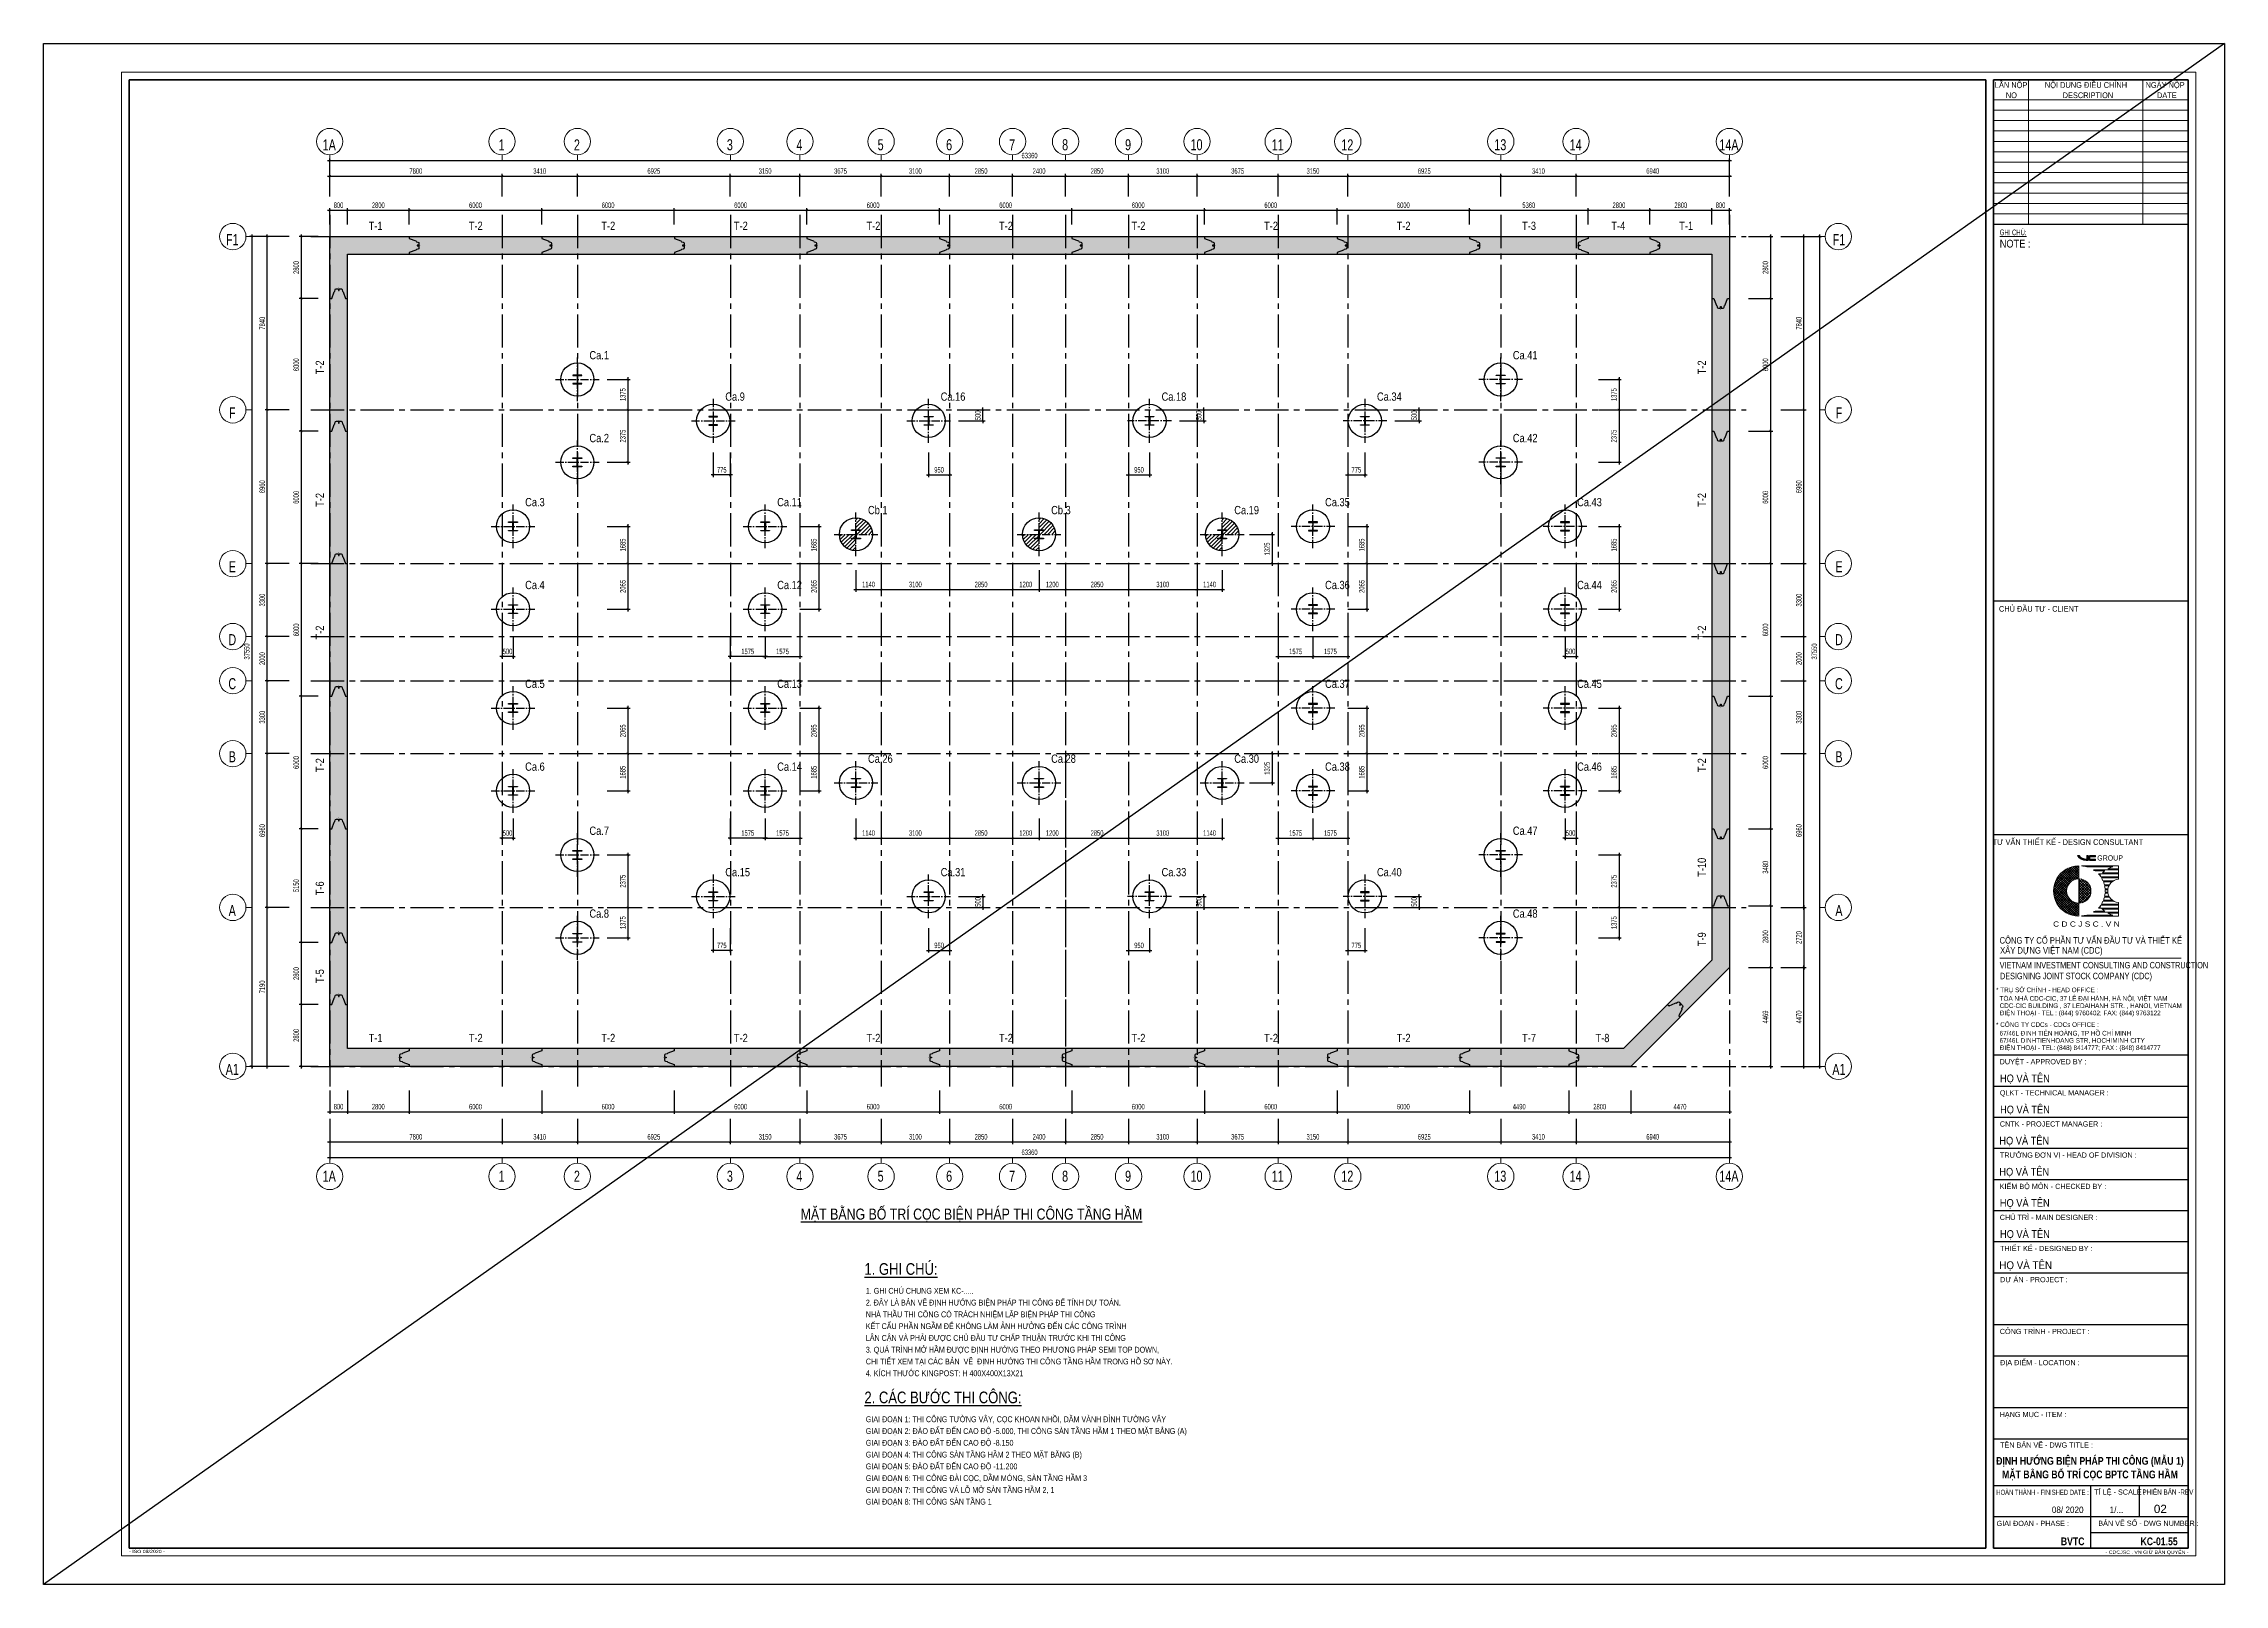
# Model space of a CAD drawing. Extents: x 71 to 1774126, y -14 to 415800.
# Drawn here: x 1549882 to 1648600, y 199218 to 268943 of the extents above; entities that cross this region are included whole.
import ezdxf
from ezdxf.enums import TextEntityAlignment as Align

# ---------------------------------------------------------------- set-up
doc = ezdxf.new("R2010")
doc.units = 0
doc.header["$LTSCALE"] = 1000
doc.header["$MEASUREMENT"] = 0
doc.header["$PDMODE"] = 3
doc.linetypes.add('CENTER2', pattern=[1.125, 0.75, -0.125, 0.125, -0.125])
doc.layers.get('0').update_dxf_attribs({"linetype": 'CONTINUOUS'})
doc.layers.get('Defpoints').update_dxf_attribs({"linetype": 'CONTINUOUS'})
for name, color, linetype in [('10MIDTEXT', 3, 'CONTINUOUS'), ('CDC.01.AXIS', 160, 'CENTER2'), ('CDC.02.DIM', 1, 'CONTINUOUS'), ('CDC.03.BORDER', 3, 'CONTINUOUS'), ('CDC.05.STEEL', 4, 'CONTINUOUS'), ('CDC.06.TEXT', 2, 'CONTINUOUS'), ('CDC.10.HATCH', 9, 'CONTINUOUS'), ('CDC.16.BIGTEXT', 6, 'CONTINUOUS')]:
    doc.layers.add(name, color=color, linetype=linetype)
for name, color, linetype, lineweight in [('CDC -TEXT KHUNG', 7, 'CONTINUOUS', 20), ('CDC-KHUNGTEN', 7, 'CONTINUOUS', 20), ('KCS_CHI', 1, 'CONTINUOUS', 15)]:
    doc.layers.add(name, color=color, linetype=linetype, lineweight=lineweight)
doc.layers.add('KCS_Plotter', color=11, linetype='CONTINUOUS', plot=False)
doc.styles.add('ARIAL', font='arial.ttf', dxfattribs={"width": 0.6})
doc.styles.add('Arial_4', font='arial.ttf', dxfattribs={"width": 0.75, "height": 3})
doc.styles.add('Arial_B_3', font='arialbd.ttf', dxfattribs={"width": 0.75, "height": 3})
doc.styles.add('KT CDC', font='arial.ttf', dxfattribs={"width": 0.85, "height": 200})
doc.dimstyles.new('100', dxfattribs={"dimscale": 100, "dimtxt": 2.5, "dimasz": 1, "dimexe": 1, "dimexo": 0, "dimgap": 1, "dimtad": 1, "dimdec": 0, "dimdsep": 46, "dimtxsty": 'ARIAL', "dimblk": 'ARCHTICK', "dimcen": 1, "dimdle": 1, "dimclrd": 1, "dimclre": 1, "dimclrt": 2, "dimadec": 0, "dimazin": 0, "dimtfac": 0.00072, "dimtdec": 0, "dimtix": 1, "dimtmove": 2, "dimatfit": 3, "dimldrblk": 'ARCHTICK', "dimfxl": 1, "dimtolj": 1, "dimarcsym": 0})

# ---------------------------------------------------------------- blocks, each defined once
blk = doc.blocks.new('_ARCHTICK')
at = {"color": 0, "linetype": 'ByBlock', "const_width": 0.15}
blk.add_lwpolyline([(-0.5, -0.5), (0.5, 0.5)], dxfattribs=at)
blk = doc.blocks.new('*D163')
at = {"layer": 'CDC.02.DIM', "color": 1, "lineweight": -2, "transparency": 16777216}
for p, q in [((1560999, 240111), (1559907, 240111)), ((1560007, 236711), (1560007, 240211)), ((1560999, 236811), (1559907, 236811))]:
    blk.add_line(p, q, dxfattribs=at)
at = {"layer": 'Defpoints', "color": 0, "transparency": 16777216}
for p in [(1560007, 240111), (1560999, 240111), (1560999, 236811)]:
    blk.add_point(p, dxfattribs=at)
at = {"layer": 'CDC.02.DIM', "color": 1, "lineweight": -2, "transparency": 16777216, "xscale": 100, "yscale": 100, "zscale": 100}
for p, rotation in [((1560007, 240111), 90), ((1560007, 236811), 270)]:
    blk.add_blockref('_ARCHTICK', p, dxfattribs=dict(at, rotation=rotation))
at = {"layer": 'CDC.02.DIM', "color": 2, "transparency": 16777216, "insert": (1559779, 238461), "char_height": 250, "attachment_point": 5, "rotation": 90, "style": 'ARIAL'}
blk.add_mtext('\\A1;3300', dxfattribs=at)
blk = doc.blocks.new('*D164')
at = {"layer": 'CDC.02.DIM', "color": 1, "lineweight": -2, "transparency": 16777216}
for p, q in [((1560999, 229851), (1559907, 229851)), ((1560007, 222561), (1560007, 229951)), ((1560999, 222661), (1559907, 222661))]:
    blk.add_line(p, q, dxfattribs=at)
at = {"layer": 'Defpoints', "color": 0, "transparency": 16777216}
for p in [(1560007, 229851), (1560999, 229851), (1560999, 222661)]:
    blk.add_point(p, dxfattribs=at)
at = {"layer": 'CDC.02.DIM', "color": 1, "lineweight": -2, "transparency": 16777216, "xscale": 100, "yscale": 100, "zscale": 100}
for p, rotation in [((1560007, 229851), 90), ((1560007, 222661), 270)]:
    blk.add_blockref('_ARCHTICK', p, dxfattribs=dict(at, rotation=rotation))
at = {"layer": 'CDC.02.DIM', "color": 2, "transparency": 16777216, "insert": (1559779, 226256), "char_height": 250, "attachment_point": 5, "rotation": 90, "style": 'ARIAL'}
blk.add_mtext('\\A1;7190', dxfattribs=at)
blk = doc.blocks.new('*D165')
at = {"layer": 'CDC.02.DIM', "color": 1, "lineweight": -2, "transparency": 16777216}
for p, q in [((1560999, 236811), (1559907, 236811)), ((1560007, 229751), (1560007, 236911)), ((1560999, 229851), (1559907, 229851))]:
    blk.add_line(p, q, dxfattribs=at)
at = {"layer": 'Defpoints', "color": 0, "transparency": 16777216}
for p in [(1560007, 236811), (1560999, 236811), (1560999, 229851)]:
    blk.add_point(p, dxfattribs=at)
at = {"layer": 'CDC.02.DIM', "color": 1, "lineweight": -2, "transparency": 16777216, "xscale": 100, "yscale": 100, "zscale": 100}
for p, rotation in [((1560007, 236811), 90), ((1560007, 229851), 270)]:
    blk.add_blockref('_ARCHTICK', p, dxfattribs=dict(at, rotation=rotation))
at = {"layer": 'CDC.02.DIM', "color": 2, "transparency": 16777216, "insert": (1559779, 233331), "char_height": 250, "attachment_point": 5, "rotation": 90, "style": 'ARIAL'}
blk.add_mtext('\\A1;6960', dxfattribs=at)
blk = doc.blocks.new('*D166')
at = {"layer": 'CDC.02.DIM', "color": 1, "lineweight": -2, "transparency": 16777216}
for p, q in [((1560999, 242111), (1559907, 242111)), ((1560007, 240011), (1560007, 242211)), ((1560999, 240111), (1559907, 240111))]:
    blk.add_line(p, q, dxfattribs=at)
at = {"layer": 'Defpoints', "color": 0, "transparency": 16777216}
for p in [(1560007, 242111), (1560999, 242111), (1560999, 240111)]:
    blk.add_point(p, dxfattribs=at)
at = {"layer": 'CDC.02.DIM', "color": 1, "lineweight": -2, "transparency": 16777216, "xscale": 100, "yscale": 100, "zscale": 100}
for p, rotation in [((1560007, 242111), 90), ((1560007, 240111), 270)]:
    blk.add_blockref('_ARCHTICK', p, dxfattribs=dict(at, rotation=rotation))
at = {"layer": 'CDC.02.DIM', "color": 2, "transparency": 16777216, "insert": (1559779, 241111), "char_height": 250, "attachment_point": 5, "rotation": 90, "style": 'ARIAL'}
blk.add_mtext('\\A1;2000', dxfattribs=at)
blk = doc.blocks.new('*D167')
at = {"layer": 'CDC.02.DIM', "color": 1, "lineweight": -2, "transparency": 16777216}
for p, q in [((1560999, 245411), (1559907, 245411)), ((1560007, 242011), (1560007, 245511)), ((1560999, 242111), (1559907, 242111))]:
    blk.add_line(p, q, dxfattribs=at)
at = {"layer": 'Defpoints', "color": 0, "transparency": 16777216}
for p in [(1560007, 245411), (1560999, 245411), (1560999, 242111)]:
    blk.add_point(p, dxfattribs=at)
at = {"layer": 'CDC.02.DIM', "color": 1, "lineweight": -2, "transparency": 16777216, "xscale": 100, "yscale": 100, "zscale": 100}
for p, rotation in [((1560007, 245411), 90), ((1560007, 242111), 270)]:
    blk.add_blockref('_ARCHTICK', p, dxfattribs=dict(at, rotation=rotation))
at = {"layer": 'CDC.02.DIM', "color": 2, "transparency": 16777216, "insert": (1559779, 243761), "char_height": 250, "attachment_point": 5, "rotation": 90, "style": 'ARIAL'}
blk.add_mtext('\\A1;3300', dxfattribs=at)
blk = doc.blocks.new('*D168')
at = {"layer": 'CDC.02.DIM', "color": 1, "lineweight": -2, "transparency": 16777216}
for p, q in [((1560999, 252371), (1559907, 252371)), ((1560007, 245311), (1560007, 252471)), ((1560999, 245411), (1559907, 245411))]:
    blk.add_line(p, q, dxfattribs=at)
at = {"layer": 'Defpoints', "color": 0, "transparency": 16777216}
for p in [(1560007, 252371), (1560999, 252371), (1560999, 245411)]:
    blk.add_point(p, dxfattribs=at)
at = {"layer": 'CDC.02.DIM', "color": 1, "lineweight": -2, "transparency": 16777216, "xscale": 100, "yscale": 100, "zscale": 100}
for p, rotation in [((1560007, 252371), 90), ((1560007, 245411), 270)]:
    blk.add_blockref('_ARCHTICK', p, dxfattribs=dict(at, rotation=rotation))
at = {"layer": 'CDC.02.DIM', "color": 2, "transparency": 16777216, "insert": (1559779, 248891), "char_height": 250, "attachment_point": 5, "rotation": 90, "style": 'ARIAL'}
blk.add_mtext('\\A1;6960', dxfattribs=at)
blk = doc.blocks.new('*D169')
at = {"layer": 'CDC.02.DIM', "color": 1, "lineweight": -2, "transparency": 16777216}
for p, q in [((1560999, 260211), (1559907, 260211)), ((1560007, 252271), (1560007, 260311)), ((1560999, 252371), (1559907, 252371))]:
    blk.add_line(p, q, dxfattribs=at)
at = {"layer": 'Defpoints', "color": 0, "transparency": 16777216}
for p in [(1560007, 260211), (1560999, 260211), (1560999, 252371)]:
    blk.add_point(p, dxfattribs=at)
at = {"layer": 'CDC.02.DIM', "color": 1, "lineweight": -2, "transparency": 16777216, "xscale": 100, "yscale": 100, "zscale": 100}
for p, rotation in [((1560007, 260211), 90), ((1560007, 252371), 270)]:
    blk.add_blockref('_ARCHTICK', p, dxfattribs=dict(at, rotation=rotation))
at = {"layer": 'CDC.02.DIM', "color": 2, "transparency": 16777216, "insert": (1559779, 256291), "char_height": 250, "attachment_point": 5, "rotation": 90, "style": 'ARIAL'}
blk.add_mtext('\\A1;7840', dxfattribs=at)
blk = doc.blocks.new('*D170')
at = {"layer": 'CDC.02.DIM', "color": 1, "lineweight": -2, "transparency": 16777216}
for p, q in [((1562833, 220288), (1562833, 219143)), ((1570633, 220288), (1570633, 219143)), ((1562733, 219243), (1570733, 219243))]:
    blk.add_line(p, q, dxfattribs=at)
at = {"layer": 'Defpoints', "color": 0, "transparency": 16777216}
for p in [(1562833, 220288), (1570633, 220288), (1570633, 219243)]:
    blk.add_point(p, dxfattribs=at)
at = {"layer": 'CDC.02.DIM', "color": 1, "lineweight": -2, "transparency": 16777216, "xscale": 100, "yscale": 100, "zscale": 100, "rotation": 180}
blk.add_blockref('_ARCHTICK', (1562833, 219243), dxfattribs=at)
at = {"layer": 'CDC.02.DIM', "color": 1, "lineweight": -2, "transparency": 16777216, "xscale": 100, "yscale": 100, "zscale": 100}
blk.add_blockref('_ARCHTICK', (1570633, 219243), dxfattribs=at)
at = {"layer": 'CDC.02.DIM', "color": 2, "transparency": 16777216, "insert": (1566733, 219471), "char_height": 250, "attachment_point": 5, "style": 'ARIAL'}
blk.add_mtext('\\A1;7800', dxfattribs=at)
blk = doc.blocks.new('*D171')
at = {"layer": 'CDC.02.DIM', "color": 1, "lineweight": -2, "transparency": 16777216}
for p, q in [((1570633, 220288), (1570633, 219143)), ((1574043, 220288), (1574043, 219143)), ((1570533, 219243), (1574143, 219243))]:
    blk.add_line(p, q, dxfattribs=at)
at = {"layer": 'Defpoints', "color": 0, "transparency": 16777216}
for p in [(1570633, 220288), (1574043, 220288), (1574043, 219243)]:
    blk.add_point(p, dxfattribs=at)
at = {"layer": 'CDC.02.DIM', "color": 1, "lineweight": -2, "transparency": 16777216, "xscale": 100, "yscale": 100, "zscale": 100, "rotation": 180}
blk.add_blockref('_ARCHTICK', (1570633, 219243), dxfattribs=at)
at = {"layer": 'CDC.02.DIM', "color": 1, "lineweight": -2, "transparency": 16777216, "xscale": 100, "yscale": 100, "zscale": 100}
blk.add_blockref('_ARCHTICK', (1574043, 219243), dxfattribs=at)
at = {"layer": 'CDC.02.DIM', "color": 2, "transparency": 16777216, "insert": (1572338, 219471), "char_height": 250, "attachment_point": 5, "style": 'ARIAL'}
blk.add_mtext('\\A1;3410', dxfattribs=at)
blk = doc.blocks.new('*D172')
at = {"layer": 'CDC.02.DIM', "color": 1, "lineweight": -2, "transparency": 16777216}
for p, q in [((1574043, 220288), (1574043, 219143)), ((1580968, 220288), (1580968, 219143)), ((1573943, 219243), (1581068, 219243))]:
    blk.add_line(p, q, dxfattribs=at)
at = {"layer": 'Defpoints', "color": 0, "transparency": 16777216}
for p in [(1574043, 220288), (1580968, 220288), (1580968, 219243)]:
    blk.add_point(p, dxfattribs=at)
at = {"layer": 'CDC.02.DIM', "color": 1, "lineweight": -2, "transparency": 16777216, "xscale": 100, "yscale": 100, "zscale": 100, "rotation": 180}
blk.add_blockref('_ARCHTICK', (1574043, 219243), dxfattribs=at)
at = {"layer": 'CDC.02.DIM', "color": 1, "lineweight": -2, "transparency": 16777216, "xscale": 100, "yscale": 100, "zscale": 100}
blk.add_blockref('_ARCHTICK', (1580968, 219243), dxfattribs=at)
at = {"layer": 'CDC.02.DIM', "color": 2, "transparency": 16777216, "insert": (1577506, 219471), "char_height": 250, "attachment_point": 5, "style": 'ARIAL'}
blk.add_mtext('\\A1;6925', dxfattribs=at)
blk = doc.blocks.new('*D173')
at = {"layer": 'CDC.02.DIM', "color": 1, "lineweight": -2, "transparency": 16777216}
for p, q in [((1580968, 220288), (1580968, 219143)), ((1584118, 220288), (1584118, 219143)), ((1580868, 219243), (1584218, 219243))]:
    blk.add_line(p, q, dxfattribs=at)
at = {"layer": 'Defpoints', "color": 0, "transparency": 16777216}
for p in [(1580968, 220288), (1584118, 220288), (1584118, 219243)]:
    blk.add_point(p, dxfattribs=at)
at = {"layer": 'CDC.02.DIM', "color": 1, "lineweight": -2, "transparency": 16777216, "xscale": 100, "yscale": 100, "zscale": 100, "rotation": 180}
blk.add_blockref('_ARCHTICK', (1580968, 219243), dxfattribs=at)
at = {"layer": 'CDC.02.DIM', "color": 1, "lineweight": -2, "transparency": 16777216, "xscale": 100, "yscale": 100, "zscale": 100}
blk.add_blockref('_ARCHTICK', (1584118, 219243), dxfattribs=at)
at = {"layer": 'CDC.02.DIM', "color": 2, "transparency": 16777216, "insert": (1582543, 219471), "char_height": 250, "attachment_point": 5, "style": 'ARIAL'}
blk.add_mtext('\\A1;3150', dxfattribs=at)
blk = doc.blocks.new('*D174')
at = {"layer": 'CDC.02.DIM', "color": 1, "lineweight": -2, "transparency": 16777216}
for p, q in [((1584118, 220288), (1584118, 219143)), ((1587793, 220288), (1587793, 219143)), ((1584018, 219243), (1587893, 219243))]:
    blk.add_line(p, q, dxfattribs=at)
at = {"layer": 'Defpoints', "color": 0, "transparency": 16777216}
for p in [(1584118, 220288), (1587793, 220288), (1587793, 219243)]:
    blk.add_point(p, dxfattribs=at)
at = {"layer": 'CDC.02.DIM', "color": 1, "lineweight": -2, "transparency": 16777216, "xscale": 100, "yscale": 100, "zscale": 100, "rotation": 180}
blk.add_blockref('_ARCHTICK', (1584118, 219243), dxfattribs=at)
at = {"layer": 'CDC.02.DIM', "color": 1, "lineweight": -2, "transparency": 16777216, "xscale": 100, "yscale": 100, "zscale": 100}
blk.add_blockref('_ARCHTICK', (1587793, 219243), dxfattribs=at)
at = {"layer": 'CDC.02.DIM', "color": 2, "transparency": 16777216, "insert": (1585956, 219471), "char_height": 250, "attachment_point": 5, "style": 'ARIAL'}
blk.add_mtext('\\A1;3675', dxfattribs=at)
blk = doc.blocks.new('*D175')
at = {"layer": 'CDC.02.DIM', "color": 1, "lineweight": -2, "transparency": 16777216}
for p, q in [((1587793, 220288), (1587793, 219143)), ((1590893, 220288), (1590893, 219143)), ((1587693, 219243), (1590993, 219243))]:
    blk.add_line(p, q, dxfattribs=at)
at = {"layer": 'Defpoints', "color": 0, "transparency": 16777216}
for p in [(1587793, 220288), (1590893, 220288), (1590893, 219243)]:
    blk.add_point(p, dxfattribs=at)
at = {"layer": 'CDC.02.DIM', "color": 1, "lineweight": -2, "transparency": 16777216, "xscale": 100, "yscale": 100, "zscale": 100, "rotation": 180}
blk.add_blockref('_ARCHTICK', (1587793, 219243), dxfattribs=at)
at = {"layer": 'CDC.02.DIM', "color": 1, "lineweight": -2, "transparency": 16777216, "xscale": 100, "yscale": 100, "zscale": 100}
blk.add_blockref('_ARCHTICK', (1590893, 219243), dxfattribs=at)
at = {"layer": 'CDC.02.DIM', "color": 2, "transparency": 16777216, "insert": (1589343, 219471), "char_height": 250, "attachment_point": 5, "style": 'ARIAL'}
blk.add_mtext('\\A1;3100', dxfattribs=at)
blk = doc.blocks.new('*D176')
at = {"layer": 'CDC.02.DIM', "color": 1, "lineweight": -2, "transparency": 16777216}
for p, q in [((1590893, 220288), (1590893, 219143)), ((1593743, 220288), (1593743, 219143)), ((1590793, 219243), (1593843, 219243))]:
    blk.add_line(p, q, dxfattribs=at)
at = {"layer": 'Defpoints', "color": 0, "transparency": 16777216}
for p in [(1590893, 220288), (1593743, 220288), (1593743, 219243)]:
    blk.add_point(p, dxfattribs=at)
at = {"layer": 'CDC.02.DIM', "color": 1, "lineweight": -2, "transparency": 16777216, "xscale": 100, "yscale": 100, "zscale": 100, "rotation": 180}
blk.add_blockref('_ARCHTICK', (1590893, 219243), dxfattribs=at)
at = {"layer": 'CDC.02.DIM', "color": 1, "lineweight": -2, "transparency": 16777216, "xscale": 100, "yscale": 100, "zscale": 100}
blk.add_blockref('_ARCHTICK', (1593743, 219243), dxfattribs=at)
at = {"layer": 'CDC.02.DIM', "color": 2, "transparency": 16777216, "insert": (1592318, 219471), "char_height": 250, "attachment_point": 5, "style": 'ARIAL'}
blk.add_mtext('\\A1;2850', dxfattribs=at)
blk = doc.blocks.new('*D177')
at = {"layer": 'CDC.02.DIM', "color": 1, "lineweight": -2, "transparency": 16777216}
for p, q in [((1593743, 220288), (1593743, 219143)), ((1596143, 220288), (1596143, 219143)), ((1593643, 219243), (1596243, 219243))]:
    blk.add_line(p, q, dxfattribs=at)
at = {"layer": 'Defpoints', "color": 0, "transparency": 16777216}
for p in [(1593743, 220288), (1596143, 220288), (1596143, 219243)]:
    blk.add_point(p, dxfattribs=at)
at = {"layer": 'CDC.02.DIM', "color": 1, "lineweight": -2, "transparency": 16777216, "xscale": 100, "yscale": 100, "zscale": 100, "rotation": 180}
blk.add_blockref('_ARCHTICK', (1593743, 219243), dxfattribs=at)
at = {"layer": 'CDC.02.DIM', "color": 1, "lineweight": -2, "transparency": 16777216, "xscale": 100, "yscale": 100, "zscale": 100}
blk.add_blockref('_ARCHTICK', (1596143, 219243), dxfattribs=at)
at = {"layer": 'CDC.02.DIM', "color": 2, "transparency": 16777216, "insert": (1594943, 219471), "char_height": 250, "attachment_point": 5, "style": 'ARIAL'}
blk.add_mtext('\\A1;2400', dxfattribs=at)
blk = doc.blocks.new('*D178')
at = {"layer": 'CDC.02.DIM', "color": 1, "lineweight": -2, "transparency": 16777216}
for p, q in [((1596143, 220288), (1596143, 219143)), ((1598993, 220288), (1598993, 219143)), ((1596043, 219243), (1599093, 219243))]:
    blk.add_line(p, q, dxfattribs=at)
at = {"layer": 'Defpoints', "color": 0, "transparency": 16777216}
for p in [(1596143, 220288), (1598993, 220288), (1598993, 219243)]:
    blk.add_point(p, dxfattribs=at)
at = {"layer": 'CDC.02.DIM', "color": 1, "lineweight": -2, "transparency": 16777216, "xscale": 100, "yscale": 100, "zscale": 100, "rotation": 180}
blk.add_blockref('_ARCHTICK', (1596143, 219243), dxfattribs=at)
at = {"layer": 'CDC.02.DIM', "color": 1, "lineweight": -2, "transparency": 16777216, "xscale": 100, "yscale": 100, "zscale": 100}
blk.add_blockref('_ARCHTICK', (1598993, 219243), dxfattribs=at)
at = {"layer": 'CDC.02.DIM', "color": 2, "transparency": 16777216, "insert": (1597568, 219471), "char_height": 250, "attachment_point": 5, "style": 'ARIAL'}
blk.add_mtext('\\A1;2850', dxfattribs=at)
blk = doc.blocks.new('*D179')
at = {"layer": 'CDC.02.DIM', "color": 1, "lineweight": -2, "transparency": 16777216}
for p, q in [((1598993, 220288), (1598993, 219143)), ((1602093, 220288), (1602093, 219143)), ((1598893, 219243), (1602193, 219243))]:
    blk.add_line(p, q, dxfattribs=at)
at = {"layer": 'Defpoints', "color": 0, "transparency": 16777216}
for p in [(1598993, 220288), (1602093, 220288), (1602093, 219243)]:
    blk.add_point(p, dxfattribs=at)
at = {"layer": 'CDC.02.DIM', "color": 1, "lineweight": -2, "transparency": 16777216, "xscale": 100, "yscale": 100, "zscale": 100, "rotation": 180}
blk.add_blockref('_ARCHTICK', (1598993, 219243), dxfattribs=at)
at = {"layer": 'CDC.02.DIM', "color": 1, "lineweight": -2, "transparency": 16777216, "xscale": 100, "yscale": 100, "zscale": 100}
blk.add_blockref('_ARCHTICK', (1602093, 219243), dxfattribs=at)
at = {"layer": 'CDC.02.DIM', "color": 2, "transparency": 16777216, "insert": (1600543, 219471), "char_height": 250, "attachment_point": 5, "style": 'ARIAL'}
blk.add_mtext('\\A1;3100', dxfattribs=at)
blk = doc.blocks.new('*D180')
at = {"layer": 'CDC.02.DIM', "color": 1, "lineweight": -2, "transparency": 16777216}
for p, q in [((1602093, 220288), (1602093, 219143)), ((1605768, 220288), (1605768, 219143)), ((1601993, 219243), (1605868, 219243))]:
    blk.add_line(p, q, dxfattribs=at)
at = {"layer": 'Defpoints', "color": 0, "transparency": 16777216}
for p in [(1602093, 220288), (1605768, 220288), (1605768, 219243)]:
    blk.add_point(p, dxfattribs=at)
at = {"layer": 'CDC.02.DIM', "color": 1, "lineweight": -2, "transparency": 16777216, "xscale": 100, "yscale": 100, "zscale": 100, "rotation": 180}
blk.add_blockref('_ARCHTICK', (1602093, 219243), dxfattribs=at)
at = {"layer": 'CDC.02.DIM', "color": 1, "lineweight": -2, "transparency": 16777216, "xscale": 100, "yscale": 100, "zscale": 100}
blk.add_blockref('_ARCHTICK', (1605768, 219243), dxfattribs=at)
at = {"layer": 'CDC.02.DIM', "color": 2, "transparency": 16777216, "insert": (1603931, 219471), "char_height": 250, "attachment_point": 5, "style": 'ARIAL'}
blk.add_mtext('\\A1;3675', dxfattribs=at)
blk = doc.blocks.new('*D181')
at = {"layer": 'CDC.02.DIM', "color": 1, "lineweight": -2, "transparency": 16777216}
for p, q in [((1605768, 220288), (1605768, 219143)), ((1608918, 220288), (1608918, 219143)), ((1605668, 219243), (1609018, 219243))]:
    blk.add_line(p, q, dxfattribs=at)
at = {"layer": 'Defpoints', "color": 0, "transparency": 16777216}
for p in [(1605768, 220288), (1608918, 220288), (1608918, 219243)]:
    blk.add_point(p, dxfattribs=at)
at = {"layer": 'CDC.02.DIM', "color": 1, "lineweight": -2, "transparency": 16777216, "xscale": 100, "yscale": 100, "zscale": 100, "rotation": 180}
blk.add_blockref('_ARCHTICK', (1605768, 219243), dxfattribs=at)
at = {"layer": 'CDC.02.DIM', "color": 1, "lineweight": -2, "transparency": 16777216, "xscale": 100, "yscale": 100, "zscale": 100}
blk.add_blockref('_ARCHTICK', (1608918, 219243), dxfattribs=at)
at = {"layer": 'CDC.02.DIM', "color": 2, "transparency": 16777216, "insert": (1607343, 219471), "char_height": 250, "attachment_point": 5, "style": 'ARIAL'}
blk.add_mtext('\\A1;3150', dxfattribs=at)
blk = doc.blocks.new('*D182')
at = {"layer": 'CDC.02.DIM', "color": 1, "lineweight": -2, "transparency": 16777216}
for p, q in [((1608918, 220288), (1608918, 219143)), ((1615843, 220288), (1615843, 219143)), ((1608818, 219243), (1615943, 219243))]:
    blk.add_line(p, q, dxfattribs=at)
at = {"layer": 'Defpoints', "color": 0, "transparency": 16777216}
for p in [(1608918, 220288), (1615843, 220288), (1615843, 219243)]:
    blk.add_point(p, dxfattribs=at)
at = {"layer": 'CDC.02.DIM', "color": 1, "lineweight": -2, "transparency": 16777216, "xscale": 100, "yscale": 100, "zscale": 100, "rotation": 180}
blk.add_blockref('_ARCHTICK', (1608918, 219243), dxfattribs=at)
at = {"layer": 'CDC.02.DIM', "color": 1, "lineweight": -2, "transparency": 16777216, "xscale": 100, "yscale": 100, "zscale": 100}
blk.add_blockref('_ARCHTICK', (1615843, 219243), dxfattribs=at)
at = {"layer": 'CDC.02.DIM', "color": 2, "transparency": 16777216, "insert": (1612381, 219471), "char_height": 250, "attachment_point": 5, "style": 'ARIAL'}
blk.add_mtext('\\A1;6925', dxfattribs=at)
blk = doc.blocks.new('*D183')
at = {"layer": 'CDC.02.DIM', "color": 1, "lineweight": -2, "transparency": 16777216}
for p, q in [((1615843, 220288), (1615843, 219143)), ((1619253, 220288), (1619253, 219143)), ((1615743, 219243), (1619353, 219243))]:
    blk.add_line(p, q, dxfattribs=at)
at = {"layer": 'Defpoints', "color": 0, "transparency": 16777216}
for p in [(1615843, 220288), (1619253, 220288), (1619253, 219243)]:
    blk.add_point(p, dxfattribs=at)
at = {"layer": 'CDC.02.DIM', "color": 1, "lineweight": -2, "transparency": 16777216, "xscale": 100, "yscale": 100, "zscale": 100, "rotation": 180}
blk.add_blockref('_ARCHTICK', (1615843, 219243), dxfattribs=at)
at = {"layer": 'CDC.02.DIM', "color": 1, "lineweight": -2, "transparency": 16777216, "xscale": 100, "yscale": 100, "zscale": 100}
blk.add_blockref('_ARCHTICK', (1619253, 219243), dxfattribs=at)
at = {"layer": 'CDC.02.DIM', "color": 2, "transparency": 16777216, "insert": (1617548, 219471), "char_height": 250, "attachment_point": 5, "style": 'ARIAL'}
blk.add_mtext('\\A1;3410', dxfattribs=at)
blk = doc.blocks.new('*D184')
at = {"layer": 'CDC.02.DIM', "color": 1, "lineweight": -2, "transparency": 16777216}
for p, q in [((1619253, 220288), (1619253, 219143)), ((1626193, 220288), (1626193, 219143)), ((1619153, 219243), (1626293, 219243))]:
    blk.add_line(p, q, dxfattribs=at)
at = {"layer": 'Defpoints', "color": 0, "transparency": 16777216}
for p in [(1619253, 220288), (1626193, 220288), (1626193, 219243)]:
    blk.add_point(p, dxfattribs=at)
at = {"layer": 'CDC.02.DIM', "color": 1, "lineweight": -2, "transparency": 16777216, "xscale": 100, "yscale": 100, "zscale": 100, "rotation": 180}
blk.add_blockref('_ARCHTICK', (1619253, 219243), dxfattribs=at)
at = {"layer": 'CDC.02.DIM', "color": 1, "lineweight": -2, "transparency": 16777216, "xscale": 100, "yscale": 100, "zscale": 100}
blk.add_blockref('_ARCHTICK', (1626193, 219243), dxfattribs=at)
at = {"layer": 'CDC.02.DIM', "color": 2, "transparency": 16777216, "insert": (1622723, 219471), "char_height": 250, "attachment_point": 5, "style": 'ARIAL'}
blk.add_mtext('\\A1;6940', dxfattribs=at)
blk = doc.blocks.new('*D185')
at = {"layer": 'CDC.02.DIM', "color": 1, "lineweight": -2, "transparency": 16777216}
for p, q in [((1562833, 220288), (1562833, 218443)), ((1626193, 220288), (1626193, 218443)), ((1562733, 218543), (1626293, 218543))]:
    blk.add_line(p, q, dxfattribs=at)
at = {"layer": 'Defpoints', "color": 0, "transparency": 16777216}
for p in [(1562833, 220288), (1626193, 220288), (1626193, 218543)]:
    blk.add_point(p, dxfattribs=at)
at = {"layer": 'CDC.02.DIM', "color": 1, "lineweight": -2, "transparency": 16777216, "xscale": 100, "yscale": 100, "zscale": 100, "rotation": 180}
blk.add_blockref('_ARCHTICK', (1562833, 218543), dxfattribs=at)
at = {"layer": 'CDC.02.DIM', "color": 1, "lineweight": -2, "transparency": 16777216, "xscale": 100, "yscale": 100, "zscale": 100}
blk.add_blockref('_ARCHTICK', (1626193, 218543), dxfattribs=at)
at = {"layer": 'CDC.02.DIM', "color": 2, "transparency": 16777216, "insert": (1594513, 218771), "char_height": 250, "attachment_point": 5, "style": 'ARIAL'}
blk.add_mtext('\\A1;63360', dxfattribs=at)
blk = doc.blocks.new('*D186')
at = {"layer": 'CDC.02.DIM', "color": 1, "lineweight": -2, "transparency": 16777216}
for p, q in [((1560999, 260211), (1559207, 260211)), ((1559307, 260311), (1559307, 222561)), ((1560999, 222661), (1559207, 222661))]:
    blk.add_line(p, q, dxfattribs=at)
at = {"layer": 'Defpoints', "color": 0, "transparency": 16777216}
for p in [(1560999, 260211), (1559307, 222661), (1560999, 222661)]:
    blk.add_point(p, dxfattribs=at)
at = {"layer": 'CDC.02.DIM', "color": 1, "lineweight": -2, "transparency": 16777216, "xscale": 100, "yscale": 100, "zscale": 100}
for p, rotation in [((1559307, 260211), 90), ((1559307, 222661), 270)]:
    blk.add_blockref('_ARCHTICK', p, dxfattribs=dict(at, rotation=rotation))
at = {"layer": 'CDC.02.DIM', "color": 2, "transparency": 16777216, "insert": (1559079, 241436), "char_height": 250, "attachment_point": 5, "rotation": 90, "style": 'ARIAL'}
blk.add_mtext('\\A1;37550', dxfattribs=at)
blk = doc.blocks.new('*D187')
at = {"layer": 'CDC.02.DIM', "color": 1, "lineweight": -2, "transparency": 16777216}
for p, q in [((1628526, 240111), (1629666, 240111)), ((1629566, 236711), (1629566, 240211)), ((1628526, 236811), (1629666, 236811))]:
    blk.add_line(p, q, dxfattribs=at)
at = {"layer": 'Defpoints', "color": 0, "transparency": 16777216}
for p in [(1628526, 240111), (1629566, 240111), (1628526, 236811)]:
    blk.add_point(p, dxfattribs=at)
at = {"layer": 'CDC.02.DIM', "color": 1, "lineweight": -2, "transparency": 16777216, "xscale": 100, "yscale": 100, "zscale": 100}
for p, rotation in [((1629566, 240111), 90), ((1629566, 236811), 270)]:
    blk.add_blockref('_ARCHTICK', p, dxfattribs=dict(at, rotation=rotation))
at = {"layer": 'CDC.02.DIM', "color": 2, "transparency": 16777216, "insert": (1629338, 238461), "char_height": 250, "attachment_point": 5, "rotation": 90, "style": 'ARIAL'}
blk.add_mtext('\\A1;3300', dxfattribs=at)
blk = doc.blocks.new('*D188')
at = {"layer": 'CDC.02.DIM', "color": 1, "lineweight": -2, "transparency": 16777216}
for p, q in [((1628526, 227131), (1629666, 227131)), ((1629566, 222561), (1629566, 227231)), ((1628526, 222661), (1629666, 222661))]:
    blk.add_line(p, q, dxfattribs=at)
at = {"layer": 'Defpoints', "color": 0, "transparency": 16777216}
for p in [(1628526, 227131), (1629566, 227131), (1628526, 222661)]:
    blk.add_point(p, dxfattribs=at)
at = {"layer": 'CDC.02.DIM', "color": 1, "lineweight": -2, "transparency": 16777216, "xscale": 100, "yscale": 100, "zscale": 100}
for p, rotation in [((1629566, 227131), 90), ((1629566, 222661), 270)]:
    blk.add_blockref('_ARCHTICK', p, dxfattribs=dict(at, rotation=rotation))
at = {"layer": 'CDC.02.DIM', "color": 2, "transparency": 16777216, "insert": (1629338, 224896), "char_height": 250, "attachment_point": 5, "rotation": 90, "style": 'ARIAL'}
blk.add_mtext('\\A1;4470', dxfattribs=at)
blk = doc.blocks.new('*D189')
at = {"layer": 'CDC.02.DIM', "color": 1, "lineweight": -2, "transparency": 16777216}
for p, q in [((1628526, 236811), (1629666, 236811)), ((1629566, 229751), (1629566, 236911)), ((1628526, 229851), (1629666, 229851))]:
    blk.add_line(p, q, dxfattribs=at)
at = {"layer": 'Defpoints', "color": 0, "transparency": 16777216}
for p in [(1628526, 236811), (1629566, 236811), (1628526, 229851)]:
    blk.add_point(p, dxfattribs=at)
at = {"layer": 'CDC.02.DIM', "color": 1, "lineweight": -2, "transparency": 16777216, "xscale": 100, "yscale": 100, "zscale": 100}
for p, rotation in [((1629566, 236811), 90), ((1629566, 229851), 270)]:
    blk.add_blockref('_ARCHTICK', p, dxfattribs=dict(at, rotation=rotation))
at = {"layer": 'CDC.02.DIM', "color": 2, "transparency": 16777216, "insert": (1629338, 233331), "char_height": 250, "attachment_point": 5, "rotation": 90, "style": 'ARIAL'}
blk.add_mtext('\\A1;6960', dxfattribs=at)
blk = doc.blocks.new('*D190')
at = {"layer": 'CDC.02.DIM', "color": 1, "lineweight": -2, "transparency": 16777216}
for p, q in [((1628526, 242111), (1629666, 242111)), ((1629566, 240011), (1629566, 242211)), ((1628526, 240111), (1629666, 240111))]:
    blk.add_line(p, q, dxfattribs=at)
at = {"layer": 'Defpoints', "color": 0, "transparency": 16777216}
for p in [(1628526, 242111), (1629566, 242111), (1628526, 240111)]:
    blk.add_point(p, dxfattribs=at)
at = {"layer": 'CDC.02.DIM', "color": 1, "lineweight": -2, "transparency": 16777216, "xscale": 100, "yscale": 100, "zscale": 100}
for p, rotation in [((1629566, 242111), 90), ((1629566, 240111), 270)]:
    blk.add_blockref('_ARCHTICK', p, dxfattribs=dict(at, rotation=rotation))
at = {"layer": 'CDC.02.DIM', "color": 2, "transparency": 16777216, "insert": (1629338, 241111), "char_height": 250, "attachment_point": 5, "rotation": 90, "style": 'ARIAL'}
blk.add_mtext('\\A1;2000', dxfattribs=at)
blk = doc.blocks.new('*D191')
at = {"layer": 'CDC.02.DIM', "color": 1, "lineweight": -2, "transparency": 16777216}
for p, q in [((1628526, 245411), (1629666, 245411)), ((1629566, 242011), (1629566, 245511)), ((1628526, 242111), (1629666, 242111))]:
    blk.add_line(p, q, dxfattribs=at)
at = {"layer": 'Defpoints', "color": 0, "transparency": 16777216}
for p in [(1628526, 245411), (1629566, 245411), (1628526, 242111)]:
    blk.add_point(p, dxfattribs=at)
at = {"layer": 'CDC.02.DIM', "color": 1, "lineweight": -2, "transparency": 16777216, "xscale": 100, "yscale": 100, "zscale": 100}
for p, rotation in [((1629566, 245411), 90), ((1629566, 242111), 270)]:
    blk.add_blockref('_ARCHTICK', p, dxfattribs=dict(at, rotation=rotation))
at = {"layer": 'CDC.02.DIM', "color": 2, "transparency": 16777216, "insert": (1629338, 243761), "char_height": 250, "attachment_point": 5, "rotation": 90, "style": 'ARIAL'}
blk.add_mtext('\\A1;3300', dxfattribs=at)
blk = doc.blocks.new('*D192')
at = {"layer": 'CDC.02.DIM', "color": 1, "lineweight": -2, "transparency": 16777216}
for p, q in [((1628526, 252371), (1629666, 252371)), ((1629566, 245311), (1629566, 252471)), ((1628526, 245411), (1629666, 245411))]:
    blk.add_line(p, q, dxfattribs=at)
at = {"layer": 'Defpoints', "color": 0, "transparency": 16777216}
for p in [(1628526, 252371), (1629566, 252371), (1628526, 245411)]:
    blk.add_point(p, dxfattribs=at)
at = {"layer": 'CDC.02.DIM', "color": 1, "lineweight": -2, "transparency": 16777216, "xscale": 100, "yscale": 100, "zscale": 100}
for p, rotation in [((1629566, 252371), 90), ((1629566, 245411), 270)]:
    blk.add_blockref('_ARCHTICK', p, dxfattribs=dict(at, rotation=rotation))
at = {"layer": 'CDC.02.DIM', "color": 2, "transparency": 16777216, "insert": (1629338, 248891), "char_height": 250, "attachment_point": 5, "rotation": 90, "style": 'ARIAL'}
blk.add_mtext('\\A1;6960', dxfattribs=at)
blk = doc.blocks.new('*D193')
at = {"layer": 'CDC.02.DIM', "color": 1, "lineweight": -2, "transparency": 16777216}
for p, q in [((1628526, 260211), (1629666, 260211)), ((1629566, 252271), (1629566, 260311)), ((1628526, 252371), (1629666, 252371))]:
    blk.add_line(p, q, dxfattribs=at)
at = {"layer": 'Defpoints', "color": 0, "transparency": 16777216}
for p in [(1628526, 260211), (1629566, 260211), (1628526, 252371)]:
    blk.add_point(p, dxfattribs=at)
at = {"layer": 'CDC.02.DIM', "color": 1, "lineweight": -2, "transparency": 16777216, "xscale": 100, "yscale": 100, "zscale": 100}
for p, rotation in [((1629566, 260211), 90), ((1629566, 252371), 270)]:
    blk.add_blockref('_ARCHTICK', p, dxfattribs=dict(at, rotation=rotation))
at = {"layer": 'CDC.02.DIM', "color": 2, "transparency": 16777216, "insert": (1629338, 256291), "char_height": 250, "attachment_point": 5, "rotation": 90, "style": 'ARIAL'}
blk.add_mtext('\\A1;7840', dxfattribs=at)
blk = doc.blocks.new('*D194')
at = {"layer": 'CDC.02.DIM', "color": 1, "lineweight": -2, "transparency": 16777216}
for p, q in [((1628526, 260211), (1630366, 260211)), ((1630266, 260311), (1630266, 222561)), ((1628526, 222661), (1630366, 222661))]:
    blk.add_line(p, q, dxfattribs=at)
at = {"layer": 'Defpoints', "color": 0, "transparency": 16777216}
for p in [(1628526, 260211), (1628526, 222661), (1630266, 222661)]:
    blk.add_point(p, dxfattribs=at)
at = {"layer": 'CDC.02.DIM', "color": 1, "lineweight": -2, "transparency": 16777216, "xscale": 100, "yscale": 100, "zscale": 100}
for p, rotation in [((1630266, 260211), 90), ((1630266, 222661), 270)]:
    blk.add_blockref('_ARCHTICK', p, dxfattribs=dict(at, rotation=rotation))
at = {"layer": 'CDC.02.DIM', "color": 2, "transparency": 16777216, "insert": (1630038, 241436), "char_height": 250, "attachment_point": 5, "rotation": 90, "style": 'ARIAL'}
blk.add_mtext('\\A1;37550', dxfattribs=at)
blk = doc.blocks.new('*D195')
at = {"layer": 'CDC.02.DIM', "color": 1, "lineweight": -2, "transparency": 16777216}
for p, q in [((1562733, 262948), (1570733, 262948)), ((1562833, 262020), (1562833, 263048)), ((1570633, 262020), (1570633, 263048))]:
    blk.add_line(p, q, dxfattribs=at)
at = {"layer": 'Defpoints', "color": 0, "transparency": 16777216}
for p in [(1570633, 262948), (1562833, 262020), (1570633, 262020)]:
    blk.add_point(p, dxfattribs=at)
at = {"layer": 'CDC.02.DIM', "color": 1, "lineweight": -2, "transparency": 16777216, "xscale": 100, "yscale": 100, "zscale": 100, "rotation": 180}
blk.add_blockref('_ARCHTICK', (1562833, 262948), dxfattribs=at)
at = {"layer": 'CDC.02.DIM', "color": 1, "lineweight": -2, "transparency": 16777216, "xscale": 100, "yscale": 100, "zscale": 100}
blk.add_blockref('_ARCHTICK', (1570633, 262948), dxfattribs=at)
at = {"layer": 'CDC.02.DIM', "color": 2, "transparency": 16777216, "insert": (1566733, 263176), "char_height": 250, "attachment_point": 5, "style": 'ARIAL'}
blk.add_mtext('\\A1;7800', dxfattribs=at)
blk = doc.blocks.new('*D196')
at = {"layer": 'CDC.02.DIM', "color": 1, "lineweight": -2, "transparency": 16777216}
for p, q in [((1570533, 262948), (1574143, 262948)), ((1570633, 262020), (1570633, 263048)), ((1574043, 262020), (1574043, 263048))]:
    blk.add_line(p, q, dxfattribs=at)
at = {"layer": 'Defpoints', "color": 0, "transparency": 16777216}
for p in [(1574043, 262948), (1570633, 262020), (1574043, 262020)]:
    blk.add_point(p, dxfattribs=at)
at = {"layer": 'CDC.02.DIM', "color": 1, "lineweight": -2, "transparency": 16777216, "xscale": 100, "yscale": 100, "zscale": 100, "rotation": 180}
blk.add_blockref('_ARCHTICK', (1570633, 262948), dxfattribs=at)
at = {"layer": 'CDC.02.DIM', "color": 1, "lineweight": -2, "transparency": 16777216, "xscale": 100, "yscale": 100, "zscale": 100}
blk.add_blockref('_ARCHTICK', (1574043, 262948), dxfattribs=at)
at = {"layer": 'CDC.02.DIM', "color": 2, "transparency": 16777216, "insert": (1572338, 263176), "char_height": 250, "attachment_point": 5, "style": 'ARIAL'}
blk.add_mtext('\\A1;3410', dxfattribs=at)
blk = doc.blocks.new('*D197')
at = {"layer": 'CDC.02.DIM', "color": 1, "lineweight": -2, "transparency": 16777216}
for p, q in [((1573943, 262948), (1581068, 262948)), ((1574043, 262020), (1574043, 263048)), ((1580968, 262020), (1580968, 263048))]:
    blk.add_line(p, q, dxfattribs=at)
at = {"layer": 'Defpoints', "color": 0, "transparency": 16777216}
for p in [(1580968, 262948), (1574043, 262020), (1580968, 262020)]:
    blk.add_point(p, dxfattribs=at)
at = {"layer": 'CDC.02.DIM', "color": 1, "lineweight": -2, "transparency": 16777216, "xscale": 100, "yscale": 100, "zscale": 100, "rotation": 180}
blk.add_blockref('_ARCHTICK', (1574043, 262948), dxfattribs=at)
at = {"layer": 'CDC.02.DIM', "color": 1, "lineweight": -2, "transparency": 16777216, "xscale": 100, "yscale": 100, "zscale": 100}
blk.add_blockref('_ARCHTICK', (1580968, 262948), dxfattribs=at)
at = {"layer": 'CDC.02.DIM', "color": 2, "transparency": 16777216, "insert": (1577506, 263176), "char_height": 250, "attachment_point": 5, "style": 'ARIAL'}
blk.add_mtext('\\A1;6925', dxfattribs=at)
blk = doc.blocks.new('*D198')
at = {"layer": 'CDC.02.DIM', "color": 1, "lineweight": -2, "transparency": 16777216}
for p, q in [((1580868, 262948), (1584218, 262948)), ((1580968, 262020), (1580968, 263048)), ((1584118, 262020), (1584118, 263048))]:
    blk.add_line(p, q, dxfattribs=at)
at = {"layer": 'Defpoints', "color": 0, "transparency": 16777216}
for p in [(1584118, 262948), (1580968, 262020), (1584118, 262020)]:
    blk.add_point(p, dxfattribs=at)
at = {"layer": 'CDC.02.DIM', "color": 1, "lineweight": -2, "transparency": 16777216, "xscale": 100, "yscale": 100, "zscale": 100, "rotation": 180}
blk.add_blockref('_ARCHTICK', (1580968, 262948), dxfattribs=at)
at = {"layer": 'CDC.02.DIM', "color": 1, "lineweight": -2, "transparency": 16777216, "xscale": 100, "yscale": 100, "zscale": 100}
blk.add_blockref('_ARCHTICK', (1584118, 262948), dxfattribs=at)
at = {"layer": 'CDC.02.DIM', "color": 2, "transparency": 16777216, "insert": (1582543, 263176), "char_height": 250, "attachment_point": 5, "style": 'ARIAL'}
blk.add_mtext('\\A1;3150', dxfattribs=at)
blk = doc.blocks.new('*D199')
at = {"layer": 'CDC.02.DIM', "color": 1, "lineweight": -2, "transparency": 16777216}
for p, q in [((1584018, 262948), (1587893, 262948)), ((1584118, 262020), (1584118, 263048)), ((1587793, 262020), (1587793, 263048))]:
    blk.add_line(p, q, dxfattribs=at)
at = {"layer": 'Defpoints', "color": 0, "transparency": 16777216}
for p in [(1587793, 262948), (1584118, 262020), (1587793, 262020)]:
    blk.add_point(p, dxfattribs=at)
at = {"layer": 'CDC.02.DIM', "color": 1, "lineweight": -2, "transparency": 16777216, "xscale": 100, "yscale": 100, "zscale": 100, "rotation": 180}
blk.add_blockref('_ARCHTICK', (1584118, 262948), dxfattribs=at)
at = {"layer": 'CDC.02.DIM', "color": 1, "lineweight": -2, "transparency": 16777216, "xscale": 100, "yscale": 100, "zscale": 100}
blk.add_blockref('_ARCHTICK', (1587793, 262948), dxfattribs=at)
at = {"layer": 'CDC.02.DIM', "color": 2, "transparency": 16777216, "insert": (1585956, 263176), "char_height": 250, "attachment_point": 5, "style": 'ARIAL'}
blk.add_mtext('\\A1;3675', dxfattribs=at)
blk = doc.blocks.new('*D200')
at = {"layer": 'CDC.02.DIM', "color": 1, "lineweight": -2, "transparency": 16777216}
for p, q in [((1587693, 262948), (1590993, 262948)), ((1587793, 262020), (1587793, 263048)), ((1590893, 262020), (1590893, 263048))]:
    blk.add_line(p, q, dxfattribs=at)
at = {"layer": 'Defpoints', "color": 0, "transparency": 16777216}
for p in [(1590893, 262948), (1587793, 262020), (1590893, 262020)]:
    blk.add_point(p, dxfattribs=at)
at = {"layer": 'CDC.02.DIM', "color": 1, "lineweight": -2, "transparency": 16777216, "xscale": 100, "yscale": 100, "zscale": 100, "rotation": 180}
blk.add_blockref('_ARCHTICK', (1587793, 262948), dxfattribs=at)
at = {"layer": 'CDC.02.DIM', "color": 1, "lineweight": -2, "transparency": 16777216, "xscale": 100, "yscale": 100, "zscale": 100}
blk.add_blockref('_ARCHTICK', (1590893, 262948), dxfattribs=at)
at = {"layer": 'CDC.02.DIM', "color": 2, "transparency": 16777216, "insert": (1589343, 263176), "char_height": 250, "attachment_point": 5, "style": 'ARIAL'}
blk.add_mtext('\\A1;3100', dxfattribs=at)
blk = doc.blocks.new('*D201')
at = {"layer": 'CDC.02.DIM', "color": 1, "lineweight": -2, "transparency": 16777216}
for p, q in [((1590793, 262948), (1593843, 262948)), ((1590893, 262020), (1590893, 263048)), ((1593743, 262020), (1593743, 263048))]:
    blk.add_line(p, q, dxfattribs=at)
at = {"layer": 'Defpoints', "color": 0, "transparency": 16777216}
for p in [(1593743, 262948), (1590893, 262020), (1593743, 262020)]:
    blk.add_point(p, dxfattribs=at)
at = {"layer": 'CDC.02.DIM', "color": 1, "lineweight": -2, "transparency": 16777216, "xscale": 100, "yscale": 100, "zscale": 100, "rotation": 180}
blk.add_blockref('_ARCHTICK', (1590893, 262948), dxfattribs=at)
at = {"layer": 'CDC.02.DIM', "color": 1, "lineweight": -2, "transparency": 16777216, "xscale": 100, "yscale": 100, "zscale": 100}
blk.add_blockref('_ARCHTICK', (1593743, 262948), dxfattribs=at)
at = {"layer": 'CDC.02.DIM', "color": 2, "transparency": 16777216, "insert": (1592318, 263176), "char_height": 250, "attachment_point": 5, "style": 'ARIAL'}
blk.add_mtext('\\A1;2850', dxfattribs=at)
blk = doc.blocks.new('*D202')
at = {"layer": 'CDC.02.DIM', "color": 1, "lineweight": -2, "transparency": 16777216}
for p, q in [((1593643, 262948), (1596243, 262948)), ((1593743, 262020), (1593743, 263048)), ((1596143, 262020), (1596143, 263048))]:
    blk.add_line(p, q, dxfattribs=at)
at = {"layer": 'Defpoints', "color": 0, "transparency": 16777216}
for p in [(1596143, 262948), (1593743, 262020), (1596143, 262020)]:
    blk.add_point(p, dxfattribs=at)
at = {"layer": 'CDC.02.DIM', "color": 1, "lineweight": -2, "transparency": 16777216, "xscale": 100, "yscale": 100, "zscale": 100, "rotation": 180}
blk.add_blockref('_ARCHTICK', (1593743, 262948), dxfattribs=at)
at = {"layer": 'CDC.02.DIM', "color": 1, "lineweight": -2, "transparency": 16777216, "xscale": 100, "yscale": 100, "zscale": 100}
blk.add_blockref('_ARCHTICK', (1596143, 262948), dxfattribs=at)
at = {"layer": 'CDC.02.DIM', "color": 2, "transparency": 16777216, "insert": (1594943, 263176), "char_height": 250, "attachment_point": 5, "style": 'ARIAL'}
blk.add_mtext('\\A1;2400', dxfattribs=at)
blk = doc.blocks.new('*D203')
at = {"layer": 'CDC.02.DIM', "color": 1, "lineweight": -2, "transparency": 16777216}
for p, q in [((1596043, 262948), (1599093, 262948)), ((1596143, 262020), (1596143, 263048)), ((1598993, 262020), (1598993, 263048))]:
    blk.add_line(p, q, dxfattribs=at)
at = {"layer": 'Defpoints', "color": 0, "transparency": 16777216}
for p in [(1598993, 262948), (1596143, 262020), (1598993, 262020)]:
    blk.add_point(p, dxfattribs=at)
at = {"layer": 'CDC.02.DIM', "color": 1, "lineweight": -2, "transparency": 16777216, "xscale": 100, "yscale": 100, "zscale": 100, "rotation": 180}
blk.add_blockref('_ARCHTICK', (1596143, 262948), dxfattribs=at)
at = {"layer": 'CDC.02.DIM', "color": 1, "lineweight": -2, "transparency": 16777216, "xscale": 100, "yscale": 100, "zscale": 100}
blk.add_blockref('_ARCHTICK', (1598993, 262948), dxfattribs=at)
at = {"layer": 'CDC.02.DIM', "color": 2, "transparency": 16777216, "insert": (1597568, 263176), "char_height": 250, "attachment_point": 5, "style": 'ARIAL'}
blk.add_mtext('\\A1;2850', dxfattribs=at)
blk = doc.blocks.new('*D204')
at = {"layer": 'CDC.02.DIM', "color": 1, "lineweight": -2, "transparency": 16777216}
for p, q in [((1598893, 262948), (1602193, 262948)), ((1598993, 262020), (1598993, 263048)), ((1602093, 262020), (1602093, 263048))]:
    blk.add_line(p, q, dxfattribs=at)
at = {"layer": 'Defpoints', "color": 0, "transparency": 16777216}
for p in [(1602093, 262948), (1598993, 262020), (1602093, 262020)]:
    blk.add_point(p, dxfattribs=at)
at = {"layer": 'CDC.02.DIM', "color": 1, "lineweight": -2, "transparency": 16777216, "xscale": 100, "yscale": 100, "zscale": 100, "rotation": 180}
blk.add_blockref('_ARCHTICK', (1598993, 262948), dxfattribs=at)
at = {"layer": 'CDC.02.DIM', "color": 1, "lineweight": -2, "transparency": 16777216, "xscale": 100, "yscale": 100, "zscale": 100}
blk.add_blockref('_ARCHTICK', (1602093, 262948), dxfattribs=at)
at = {"layer": 'CDC.02.DIM', "color": 2, "transparency": 16777216, "insert": (1600543, 263176), "char_height": 250, "attachment_point": 5, "style": 'ARIAL'}
blk.add_mtext('\\A1;3100', dxfattribs=at)
blk = doc.blocks.new('*D205')
at = {"layer": 'CDC.02.DIM', "color": 1, "lineweight": -2, "transparency": 16777216}
for p, q in [((1601993, 262948), (1605868, 262948)), ((1602093, 262020), (1602093, 263048)), ((1605768, 262020), (1605768, 263048))]:
    blk.add_line(p, q, dxfattribs=at)
at = {"layer": 'Defpoints', "color": 0, "transparency": 16777216}
for p in [(1605768, 262948), (1602093, 262020), (1605768, 262020)]:
    blk.add_point(p, dxfattribs=at)
at = {"layer": 'CDC.02.DIM', "color": 1, "lineweight": -2, "transparency": 16777216, "xscale": 100, "yscale": 100, "zscale": 100, "rotation": 180}
blk.add_blockref('_ARCHTICK', (1602093, 262948), dxfattribs=at)
at = {"layer": 'CDC.02.DIM', "color": 1, "lineweight": -2, "transparency": 16777216, "xscale": 100, "yscale": 100, "zscale": 100}
blk.add_blockref('_ARCHTICK', (1605768, 262948), dxfattribs=at)
at = {"layer": 'CDC.02.DIM', "color": 2, "transparency": 16777216, "insert": (1603931, 263176), "char_height": 250, "attachment_point": 5, "style": 'ARIAL'}
blk.add_mtext('\\A1;3675', dxfattribs=at)
blk = doc.blocks.new('*D206')
at = {"layer": 'CDC.02.DIM', "color": 1, "lineweight": -2, "transparency": 16777216}
for p, q in [((1605668, 262948), (1609018, 262948)), ((1605768, 262020), (1605768, 263048)), ((1608918, 262020), (1608918, 263048))]:
    blk.add_line(p, q, dxfattribs=at)
at = {"layer": 'Defpoints', "color": 0, "transparency": 16777216}
for p in [(1608918, 262948), (1605768, 262020), (1608918, 262020)]:
    blk.add_point(p, dxfattribs=at)
at = {"layer": 'CDC.02.DIM', "color": 1, "lineweight": -2, "transparency": 16777216, "xscale": 100, "yscale": 100, "zscale": 100, "rotation": 180}
blk.add_blockref('_ARCHTICK', (1605768, 262948), dxfattribs=at)
at = {"layer": 'CDC.02.DIM', "color": 1, "lineweight": -2, "transparency": 16777216, "xscale": 100, "yscale": 100, "zscale": 100}
blk.add_blockref('_ARCHTICK', (1608918, 262948), dxfattribs=at)
at = {"layer": 'CDC.02.DIM', "color": 2, "transparency": 16777216, "insert": (1607343, 263176), "char_height": 250, "attachment_point": 5, "style": 'ARIAL'}
blk.add_mtext('\\A1;3150', dxfattribs=at)
blk = doc.blocks.new('*D207')
at = {"layer": 'CDC.02.DIM', "color": 1, "lineweight": -2, "transparency": 16777216}
for p, q in [((1608818, 262948), (1615943, 262948)), ((1608918, 262020), (1608918, 263048)), ((1615843, 262020), (1615843, 263048))]:
    blk.add_line(p, q, dxfattribs=at)
at = {"layer": 'Defpoints', "color": 0, "transparency": 16777216}
for p in [(1615843, 262948), (1608918, 262020), (1615843, 262020)]:
    blk.add_point(p, dxfattribs=at)
at = {"layer": 'CDC.02.DIM', "color": 1, "lineweight": -2, "transparency": 16777216, "xscale": 100, "yscale": 100, "zscale": 100, "rotation": 180}
blk.add_blockref('_ARCHTICK', (1608918, 262948), dxfattribs=at)
at = {"layer": 'CDC.02.DIM', "color": 1, "lineweight": -2, "transparency": 16777216, "xscale": 100, "yscale": 100, "zscale": 100}
blk.add_blockref('_ARCHTICK', (1615843, 262948), dxfattribs=at)
at = {"layer": 'CDC.02.DIM', "color": 2, "transparency": 16777216, "insert": (1612381, 263176), "char_height": 250, "attachment_point": 5, "style": 'ARIAL'}
blk.add_mtext('\\A1;6925', dxfattribs=at)
blk = doc.blocks.new('*D208')
at = {"layer": 'CDC.02.DIM', "color": 1, "lineweight": -2, "transparency": 16777216}
for p, q in [((1615743, 262948), (1619353, 262948)), ((1615843, 262020), (1615843, 263048)), ((1619253, 262020), (1619253, 263048))]:
    blk.add_line(p, q, dxfattribs=at)
at = {"layer": 'Defpoints', "color": 0, "transparency": 16777216}
for p in [(1619253, 262948), (1615843, 262020), (1619253, 262020)]:
    blk.add_point(p, dxfattribs=at)
at = {"layer": 'CDC.02.DIM', "color": 1, "lineweight": -2, "transparency": 16777216, "xscale": 100, "yscale": 100, "zscale": 100, "rotation": 180}
blk.add_blockref('_ARCHTICK', (1615843, 262948), dxfattribs=at)
at = {"layer": 'CDC.02.DIM', "color": 1, "lineweight": -2, "transparency": 16777216, "xscale": 100, "yscale": 100, "zscale": 100}
blk.add_blockref('_ARCHTICK', (1619253, 262948), dxfattribs=at)
at = {"layer": 'CDC.02.DIM', "color": 2, "transparency": 16777216, "insert": (1617548, 263176), "char_height": 250, "attachment_point": 5, "style": 'ARIAL'}
blk.add_mtext('\\A1;3410', dxfattribs=at)
blk = doc.blocks.new('*D209')
at = {"layer": 'CDC.02.DIM', "color": 1, "lineweight": -2, "transparency": 16777216}
for p, q in [((1619153, 262948), (1626293, 262948)), ((1619253, 262020), (1619253, 263048)), ((1626193, 262020), (1626193, 263048))]:
    blk.add_line(p, q, dxfattribs=at)
at = {"layer": 'Defpoints', "color": 0, "transparency": 16777216}
for p in [(1626193, 262948), (1619253, 262020), (1626193, 262020)]:
    blk.add_point(p, dxfattribs=at)
at = {"layer": 'CDC.02.DIM', "color": 1, "lineweight": -2, "transparency": 16777216, "xscale": 100, "yscale": 100, "zscale": 100, "rotation": 180}
blk.add_blockref('_ARCHTICK', (1619253, 262948), dxfattribs=at)
at = {"layer": 'CDC.02.DIM', "color": 1, "lineweight": -2, "transparency": 16777216, "xscale": 100, "yscale": 100, "zscale": 100}
blk.add_blockref('_ARCHTICK', (1626193, 262948), dxfattribs=at)
at = {"layer": 'CDC.02.DIM', "color": 2, "transparency": 16777216, "insert": (1622723, 263176), "char_height": 250, "attachment_point": 5, "style": 'ARIAL'}
blk.add_mtext('\\A1;6940', dxfattribs=at)
blk = doc.blocks.new('*D210')
at = {"layer": 'CDC.02.DIM', "color": 1, "lineweight": -2, "transparency": 16777216}
for p, q in [((1562733, 263648), (1626293, 263648)), ((1562833, 262020), (1562833, 263748)), ((1626193, 262020), (1626193, 263748))]:
    blk.add_line(p, q, dxfattribs=at)
at = {"layer": 'Defpoints', "color": 0, "transparency": 16777216}
for p in [(1626193, 263648), (1562833, 262020), (1626193, 262020)]:
    blk.add_point(p, dxfattribs=at)
at = {"layer": 'CDC.02.DIM', "color": 1, "lineweight": -2, "transparency": 16777216, "xscale": 100, "yscale": 100, "zscale": 100, "rotation": 180}
blk.add_blockref('_ARCHTICK', (1562833, 263648), dxfattribs=at)
at = {"layer": 'CDC.02.DIM', "color": 1, "lineweight": -2, "transparency": 16777216, "xscale": 100, "yscale": 100, "zscale": 100}
blk.add_blockref('_ARCHTICK', (1626193, 263648), dxfattribs=at)
at = {"layer": 'CDC.02.DIM', "color": 2, "transparency": 16777216, "insert": (1594513, 263876), "char_height": 250, "attachment_point": 5, "style": 'ARIAL'}
blk.add_mtext('\\A1;63360', dxfattribs=at)
blk = doc.blocks.new('*D211')
at = {"layer": 'CDC.02.DIM', "color": 1, "lineweight": -2, "transparency": 16777216}
for p, q in [((1628526, 229851), (1629666, 229851)), ((1629566, 229951), (1629566, 227031)), ((1628526, 227131), (1629666, 227131))]:
    blk.add_line(p, q, dxfattribs=at)
at = {"layer": 'Defpoints', "color": 0, "transparency": 16777216}
for p in [(1628526, 229851), (1628526, 227131), (1629566, 227131)]:
    blk.add_point(p, dxfattribs=at)
at = {"layer": 'CDC.02.DIM', "color": 1, "lineweight": -2, "transparency": 16777216, "xscale": 100, "yscale": 100, "zscale": 100}
for p, rotation in [((1629566, 229851), 90), ((1629566, 227131), 270)]:
    blk.add_blockref('_ARCHTICK', p, dxfattribs=dict(at, rotation=rotation))
at = {"layer": 'CDC.02.DIM', "color": 2, "transparency": 16777216, "insert": (1629338, 228491), "char_height": 250, "attachment_point": 5, "rotation": 90, "style": 'ARIAL'}
blk.add_mtext('\\A1;2720', dxfattribs=at)
blk = doc.blocks.new('*D212')
at = {"layer": 'CDC.02.DIM', "color": 1, "lineweight": -2, "transparency": 16777216}
for p, q in [((1575400, 253746), (1576428, 253746)), ((1576328, 253846), (1576328, 252271)), ((1575400, 252371), (1576428, 252371))]:
    blk.add_line(p, q, dxfattribs=at)
at = {"layer": 'Defpoints', "color": 0, "transparency": 16777216}
for p in [(1575400, 253746), (1575400, 252371), (1576328, 252371)]:
    blk.add_point(p, dxfattribs=at)
at = {"layer": 'CDC.02.DIM', "color": 1, "lineweight": -2, "transparency": 16777216, "xscale": 100, "yscale": 100, "zscale": 100}
for p, rotation in [((1576328, 253746), 90), ((1576328, 252371), 270)]:
    blk.add_blockref('_ARCHTICK', p, dxfattribs=dict(at, rotation=rotation))
at = {"layer": 'CDC.02.DIM', "color": 2, "transparency": 16777216, "insert": (1576101, 253059), "char_height": 250, "attachment_point": 5, "rotation": 90, "style": 'ARIAL'}
blk.add_mtext('\\A1;1375', dxfattribs=at)
blk = doc.blocks.new('*D213')
at = {"layer": 'CDC.02.DIM', "color": 1, "lineweight": -2, "transparency": 16777216}
for p, q in [((1575400, 252371), (1576428, 252371)), ((1576328, 252471), (1576328, 249896)), ((1575400, 249996), (1576428, 249996))]:
    blk.add_line(p, q, dxfattribs=at)
at = {"layer": 'Defpoints', "color": 0, "transparency": 16777216}
for p in [(1575400, 252371), (1575400, 249996), (1576328, 249996)]:
    blk.add_point(p, dxfattribs=at)
at = {"layer": 'CDC.02.DIM', "color": 1, "lineweight": -2, "transparency": 16777216, "xscale": 100, "yscale": 100, "zscale": 100}
for p, rotation in [((1576328, 252371), 90), ((1576328, 249996), 270)]:
    blk.add_blockref('_ARCHTICK', p, dxfattribs=dict(at, rotation=rotation))
at = {"layer": 'CDC.02.DIM', "color": 2, "transparency": 16777216, "insert": (1576101, 251184), "char_height": 250, "attachment_point": 5, "rotation": 90, "style": 'ARIAL'}
blk.add_mtext('\\A1;2375', dxfattribs=at)
blk = doc.blocks.new('*D214')
at = {"layer": 'CDC.02.DIM', "color": 1, "lineweight": -2, "transparency": 16777216}
for p, q in [((1575400, 247096), (1576428, 247096)), ((1576328, 247196), (1576328, 245311)), ((1575400, 245411), (1576428, 245411))]:
    blk.add_line(p, q, dxfattribs=at)
at = {"layer": 'Defpoints', "color": 0, "transparency": 16777216}
for p in [(1575400, 247096), (1575400, 245411), (1576328, 245411)]:
    blk.add_point(p, dxfattribs=at)
at = {"layer": 'CDC.02.DIM', "color": 1, "lineweight": -2, "transparency": 16777216, "xscale": 100, "yscale": 100, "zscale": 100}
for p, rotation in [((1576328, 247096), 90), ((1576328, 245411), 270)]:
    blk.add_blockref('_ARCHTICK', p, dxfattribs=dict(at, rotation=rotation))
at = {"layer": 'CDC.02.DIM', "color": 2, "transparency": 16777216, "insert": (1576101, 246254), "char_height": 250, "attachment_point": 5, "rotation": 90, "style": 'ARIAL'}
blk.add_mtext('\\A1;1685', dxfattribs=at)
blk = doc.blocks.new('*D215')
at = {"layer": 'CDC.02.DIM', "color": 1, "lineweight": -2, "transparency": 16777216}
for p, q in [((1575400, 245411), (1576428, 245411)), ((1576328, 245511), (1576328, 243246)), ((1575400, 243346), (1576428, 243346))]:
    blk.add_line(p, q, dxfattribs=at)
at = {"layer": 'Defpoints', "color": 0, "transparency": 16777216}
for p in [(1575400, 245411), (1575400, 243346), (1576328, 243346)]:
    blk.add_point(p, dxfattribs=at)
at = {"layer": 'CDC.02.DIM', "color": 1, "lineweight": -2, "transparency": 16777216, "xscale": 100, "yscale": 100, "zscale": 100}
for p, rotation in [((1576328, 245411), 90), ((1576328, 243346), 270)]:
    blk.add_blockref('_ARCHTICK', p, dxfattribs=dict(at, rotation=rotation))
at = {"layer": 'CDC.02.DIM', "color": 2, "transparency": 16777216, "insert": (1576101, 244379), "char_height": 250, "attachment_point": 5, "rotation": 90, "style": 'ARIAL'}
blk.add_mtext('\\A1;2065', dxfattribs=at)
blk = doc.blocks.new('*D216')
at = {"layer": 'CDC.02.DIM', "color": 1, "lineweight": -2, "transparency": 16777216}
for p, q in [((1576328, 238976), (1576328, 236711)), ((1575400, 238876), (1576428, 238876)), ((1575400, 236811), (1576428, 236811))]:
    blk.add_line(p, q, dxfattribs=at)
at = {"layer": 'Defpoints', "color": 0, "transparency": 16777216}
for p in [(1575400, 238876), (1575400, 236811), (1576328, 236811)]:
    blk.add_point(p, dxfattribs=at)
at = {"layer": 'CDC.02.DIM', "color": 1, "lineweight": -2, "transparency": 16777216, "xscale": 100, "yscale": 100, "zscale": 100}
for p, rotation in [((1576328, 238876), 90), ((1576328, 236811), 270)]:
    blk.add_blockref('_ARCHTICK', p, dxfattribs=dict(at, rotation=rotation))
at = {"layer": 'CDC.02.DIM', "color": 2, "transparency": 16777216, "insert": (1576101, 237844), "char_height": 250, "attachment_point": 5, "rotation": 90, "style": 'ARIAL'}
blk.add_mtext('\\A1;2065', dxfattribs=at)
blk = doc.blocks.new('*D217')
at = {"layer": 'CDC.02.DIM', "color": 1, "lineweight": -2, "transparency": 16777216}
for p, q in [((1575400, 236811), (1576428, 236811)), ((1576328, 236911), (1576328, 235026)), ((1575400, 235126), (1576428, 235126))]:
    blk.add_line(p, q, dxfattribs=at)
at = {"layer": 'Defpoints', "color": 0, "transparency": 16777216}
for p in [(1575400, 236811), (1575400, 235126), (1576328, 235126)]:
    blk.add_point(p, dxfattribs=at)
at = {"layer": 'CDC.02.DIM', "color": 1, "lineweight": -2, "transparency": 16777216, "xscale": 100, "yscale": 100, "zscale": 100}
for p, rotation in [((1576328, 236811), 90), ((1576328, 235126), 270)]:
    blk.add_blockref('_ARCHTICK', p, dxfattribs=dict(at, rotation=rotation))
at = {"layer": 'CDC.02.DIM', "color": 2, "transparency": 16777216, "insert": (1576101, 235969), "char_height": 250, "attachment_point": 5, "rotation": 90, "style": 'ARIAL'}
blk.add_mtext('\\A1;1685', dxfattribs=at)
blk = doc.blocks.new('*D218')
at = {"layer": 'CDC.02.DIM', "color": 1, "lineweight": -2, "transparency": 16777216}
for p, q in [((1575400, 232226), (1576428, 232226)), ((1576328, 232326), (1576328, 229751)), ((1575400, 229851), (1576428, 229851))]:
    blk.add_line(p, q, dxfattribs=at)
at = {"layer": 'Defpoints', "color": 0, "transparency": 16777216}
for p in [(1575400, 232226), (1575400, 229851), (1576328, 229851)]:
    blk.add_point(p, dxfattribs=at)
at = {"layer": 'CDC.02.DIM', "color": 1, "lineweight": -2, "transparency": 16777216, "xscale": 100, "yscale": 100, "zscale": 100}
for p, rotation in [((1576328, 232226), 90), ((1576328, 229851), 270)]:
    blk.add_blockref('_ARCHTICK', p, dxfattribs=dict(at, rotation=rotation))
at = {"layer": 'CDC.02.DIM', "color": 2, "transparency": 16777216, "insert": (1576101, 231039), "char_height": 250, "attachment_point": 5, "rotation": 90, "style": 'ARIAL'}
blk.add_mtext('\\A1;2375', dxfattribs=at)
blk = doc.blocks.new('*D219')
at = {"layer": 'CDC.02.DIM', "color": 1, "lineweight": -2, "transparency": 16777216}
for p, q in [((1575400, 229851), (1576428, 229851)), ((1576328, 229951), (1576328, 228376)), ((1575400, 228476), (1576428, 228476))]:
    blk.add_line(p, q, dxfattribs=at)
at = {"layer": 'Defpoints', "color": 0, "transparency": 16777216}
for p in [(1575400, 229851), (1575400, 228476), (1576328, 228476)]:
    blk.add_point(p, dxfattribs=at)
at = {"layer": 'CDC.02.DIM', "color": 1, "lineweight": -2, "transparency": 16777216, "xscale": 100, "yscale": 100, "zscale": 100}
for p, rotation in [((1576328, 229851), 90), ((1576328, 228476), 270)]:
    blk.add_blockref('_ARCHTICK', p, dxfattribs=dict(at, rotation=rotation))
at = {"layer": 'CDC.02.DIM', "color": 2, "transparency": 16777216, "insert": (1576101, 229164), "char_height": 250, "attachment_point": 5, "rotation": 90, "style": 'ARIAL'}
blk.add_mtext('\\A1;1375', dxfattribs=at)
blk = doc.blocks.new('*D220')
at = {"layer": 'CDC.02.DIM', "color": 1, "lineweight": -2, "transparency": 16777216}
for p, q in [((1584118, 247096), (1585078, 247096)), ((1584978, 247196), (1584978, 245311)), ((1584118, 245411), (1585078, 245411))]:
    blk.add_line(p, q, dxfattribs=at)
at = {"layer": 'Defpoints', "color": 0, "transparency": 16777216}
for p in [(1584118, 247096), (1584118, 245411), (1584978, 245411)]:
    blk.add_point(p, dxfattribs=at)
at = {"layer": 'CDC.02.DIM', "color": 1, "lineweight": -2, "transparency": 16777216, "xscale": 100, "yscale": 100, "zscale": 100}
for p, rotation in [((1584978, 247096), 90), ((1584978, 245411), 270)]:
    blk.add_blockref('_ARCHTICK', p, dxfattribs=dict(at, rotation=rotation))
at = {"layer": 'CDC.02.DIM', "color": 2, "transparency": 16777216, "insert": (1584751, 246254), "char_height": 250, "attachment_point": 5, "rotation": 90, "style": 'ARIAL'}
blk.add_mtext('\\A1;1685', dxfattribs=at)
blk = doc.blocks.new('*D221')
at = {"layer": 'CDC.02.DIM', "color": 1, "lineweight": -2, "transparency": 16777216}
for p, q in [((1584118, 245411), (1585078, 245411)), ((1584978, 245511), (1584978, 243246)), ((1584118, 243346), (1585078, 243346))]:
    blk.add_line(p, q, dxfattribs=at)
at = {"layer": 'Defpoints', "color": 0, "transparency": 16777216}
for p in [(1584118, 245411), (1584118, 243346), (1584978, 243346)]:
    blk.add_point(p, dxfattribs=at)
at = {"layer": 'CDC.02.DIM', "color": 1, "lineweight": -2, "transparency": 16777216, "xscale": 100, "yscale": 100, "zscale": 100}
for p, rotation in [((1584978, 245411), 90), ((1584978, 243346), 270)]:
    blk.add_blockref('_ARCHTICK', p, dxfattribs=dict(at, rotation=rotation))
at = {"layer": 'CDC.02.DIM', "color": 2, "transparency": 16777216, "insert": (1584751, 244379), "char_height": 250, "attachment_point": 5, "rotation": 90, "style": 'ARIAL'}
blk.add_mtext('\\A1;2065', dxfattribs=at)
blk = doc.blocks.new('*D222')
at = {"layer": 'CDC.02.DIM', "color": 1, "lineweight": -2, "transparency": 16777216}
for p, q in [((1584978, 238976), (1584978, 236711)), ((1584118, 238876), (1585078, 238876)), ((1584118, 236811), (1585078, 236811))]:
    blk.add_line(p, q, dxfattribs=at)
at = {"layer": 'Defpoints', "color": 0, "transparency": 16777216}
for p in [(1584118, 238876), (1584118, 236811), (1584978, 236811)]:
    blk.add_point(p, dxfattribs=at)
at = {"layer": 'CDC.02.DIM', "color": 1, "lineweight": -2, "transparency": 16777216, "xscale": 100, "yscale": 100, "zscale": 100}
for p, rotation in [((1584978, 238876), 90), ((1584978, 236811), 270)]:
    blk.add_blockref('_ARCHTICK', p, dxfattribs=dict(at, rotation=rotation))
at = {"layer": 'CDC.02.DIM', "color": 2, "transparency": 16777216, "insert": (1584751, 237844), "char_height": 250, "attachment_point": 5, "rotation": 90, "style": 'ARIAL'}
blk.add_mtext('\\A1;2065', dxfattribs=at)
blk = doc.blocks.new('*D223')
at = {"layer": 'CDC.02.DIM', "color": 1, "lineweight": -2, "transparency": 16777216}
for p, q in [((1584118, 236811), (1585078, 236811)), ((1584978, 236911), (1584978, 235026)), ((1584118, 235126), (1585078, 235126))]:
    blk.add_line(p, q, dxfattribs=at)
at = {"layer": 'Defpoints', "color": 0, "transparency": 16777216}
for p in [(1584118, 236811), (1584118, 235126), (1584978, 235126)]:
    blk.add_point(p, dxfattribs=at)
at = {"layer": 'CDC.02.DIM', "color": 1, "lineweight": -2, "transparency": 16777216, "xscale": 100, "yscale": 100, "zscale": 100}
for p, rotation in [((1584978, 236811), 90), ((1584978, 235126), 270)]:
    blk.add_blockref('_ARCHTICK', p, dxfattribs=dict(at, rotation=rotation))
at = {"layer": 'CDC.02.DIM', "color": 2, "transparency": 16777216, "insert": (1584751, 235969), "char_height": 250, "attachment_point": 5, "rotation": 90, "style": 'ARIAL'}
blk.add_mtext('\\A1;1685', dxfattribs=at)
blk = doc.blocks.new('*D224')
at = {"layer": 'CDC.02.DIM', "color": 1, "lineweight": -2, "transparency": 16777216}
for p, q in [((1608918, 247096), (1609878, 247096)), ((1609778, 247196), (1609778, 245311)), ((1608918, 245411), (1609878, 245411))]:
    blk.add_line(p, q, dxfattribs=at)
at = {"layer": 'Defpoints', "color": 0, "transparency": 16777216}
for p in [(1608918, 247096), (1608918, 245411), (1609778, 245411)]:
    blk.add_point(p, dxfattribs=at)
at = {"layer": 'CDC.02.DIM', "color": 1, "lineweight": -2, "transparency": 16777216, "xscale": 100, "yscale": 100, "zscale": 100}
for p, rotation in [((1609778, 247096), 90), ((1609778, 245411), 270)]:
    blk.add_blockref('_ARCHTICK', p, dxfattribs=dict(at, rotation=rotation))
at = {"layer": 'CDC.02.DIM', "color": 2, "transparency": 16777216, "insert": (1609551, 246254), "char_height": 250, "attachment_point": 5, "rotation": 90, "style": 'ARIAL'}
blk.add_mtext('\\A1;1685', dxfattribs=at)
blk = doc.blocks.new('*D225')
at = {"layer": 'CDC.02.DIM', "color": 1, "lineweight": -2, "transparency": 16777216}
for p, q in [((1608918, 245411), (1609878, 245411)), ((1609778, 245511), (1609778, 243246)), ((1608918, 243346), (1609878, 243346))]:
    blk.add_line(p, q, dxfattribs=at)
at = {"layer": 'Defpoints', "color": 0, "transparency": 16777216}
for p in [(1608918, 245411), (1608918, 243346), (1609778, 243346)]:
    blk.add_point(p, dxfattribs=at)
at = {"layer": 'CDC.02.DIM', "color": 1, "lineweight": -2, "transparency": 16777216, "xscale": 100, "yscale": 100, "zscale": 100}
for p, rotation in [((1609778, 245411), 90), ((1609778, 243346), 270)]:
    blk.add_blockref('_ARCHTICK', p, dxfattribs=dict(at, rotation=rotation))
at = {"layer": 'CDC.02.DIM', "color": 2, "transparency": 16777216, "insert": (1609551, 244379), "char_height": 250, "attachment_point": 5, "rotation": 90, "style": 'ARIAL'}
blk.add_mtext('\\A1;2065', dxfattribs=at)
blk = doc.blocks.new('*D226')
at = {"layer": 'CDC.02.DIM', "color": 1, "lineweight": -2, "transparency": 16777216}
for p, q in [((1609778, 238976), (1609778, 236711)), ((1608918, 238876), (1609878, 238876)), ((1608918, 236811), (1609878, 236811))]:
    blk.add_line(p, q, dxfattribs=at)
at = {"layer": 'Defpoints', "color": 0, "transparency": 16777216}
for p in [(1608918, 238876), (1608918, 236811), (1609778, 236811)]:
    blk.add_point(p, dxfattribs=at)
at = {"layer": 'CDC.02.DIM', "color": 1, "lineweight": -2, "transparency": 16777216, "xscale": 100, "yscale": 100, "zscale": 100}
for p, rotation in [((1609778, 238876), 90), ((1609778, 236811), 270)]:
    blk.add_blockref('_ARCHTICK', p, dxfattribs=dict(at, rotation=rotation))
at = {"layer": 'CDC.02.DIM', "color": 2, "transparency": 16777216, "insert": (1609551, 237844), "char_height": 250, "attachment_point": 5, "rotation": 90, "style": 'ARIAL'}
blk.add_mtext('\\A1;2065', dxfattribs=at)
blk = doc.blocks.new('*D227')
at = {"layer": 'CDC.02.DIM', "color": 1, "lineweight": -2, "transparency": 16777216}
for p, q in [((1608918, 236811), (1609878, 236811)), ((1609778, 236911), (1609778, 235026)), ((1608918, 235126), (1609878, 235126))]:
    blk.add_line(p, q, dxfattribs=at)
at = {"layer": 'Defpoints', "color": 0, "transparency": 16777216}
for p in [(1608918, 236811), (1608918, 235126), (1609778, 235126)]:
    blk.add_point(p, dxfattribs=at)
at = {"layer": 'CDC.02.DIM', "color": 1, "lineweight": -2, "transparency": 16777216, "xscale": 100, "yscale": 100, "zscale": 100}
for p, rotation in [((1609778, 236811), 90), ((1609778, 235126), 270)]:
    blk.add_blockref('_ARCHTICK', p, dxfattribs=dict(at, rotation=rotation))
at = {"layer": 'CDC.02.DIM', "color": 2, "transparency": 16777216, "insert": (1609551, 235969), "char_height": 250, "attachment_point": 5, "rotation": 90, "style": 'ARIAL'}
blk.add_mtext('\\A1;1685', dxfattribs=at)
blk = doc.blocks.new('*D234')
at = {"layer": 'CDC.02.DIM', "color": 1, "lineweight": -2, "transparency": 16777216}
for p, q in [((1620268, 253746), (1621296, 253746)), ((1621196, 253846), (1621196, 252271)), ((1620268, 252371), (1621296, 252371))]:
    blk.add_line(p, q, dxfattribs=at)
at = {"layer": 'Defpoints', "color": 0, "transparency": 16777216}
for p in [(1620268, 253746), (1620268, 252371), (1621196, 252371)]:
    blk.add_point(p, dxfattribs=at)
at = {"layer": 'CDC.02.DIM', "color": 1, "lineweight": -2, "transparency": 16777216, "xscale": 100, "yscale": 100, "zscale": 100}
for p, rotation in [((1621196, 253746), 90), ((1621196, 252371), 270)]:
    blk.add_blockref('_ARCHTICK', p, dxfattribs=dict(at, rotation=rotation))
at = {"layer": 'CDC.02.DIM', "color": 2, "transparency": 16777216, "insert": (1620968, 253059), "char_height": 250, "attachment_point": 5, "rotation": 90, "style": 'ARIAL'}
blk.add_mtext('\\A1;1375', dxfattribs=at)
blk = doc.blocks.new('*D235')
at = {"layer": 'CDC.02.DIM', "color": 1, "lineweight": -2, "transparency": 16777216}
for p, q in [((1620268, 252371), (1621296, 252371)), ((1621196, 252471), (1621196, 249896)), ((1620268, 249996), (1621296, 249996))]:
    blk.add_line(p, q, dxfattribs=at)
at = {"layer": 'Defpoints', "color": 0, "transparency": 16777216}
for p in [(1620268, 252371), (1620268, 249996), (1621196, 249996)]:
    blk.add_point(p, dxfattribs=at)
at = {"layer": 'CDC.02.DIM', "color": 1, "lineweight": -2, "transparency": 16777216, "xscale": 100, "yscale": 100, "zscale": 100}
for p, rotation in [((1621196, 252371), 90), ((1621196, 249996), 270)]:
    blk.add_blockref('_ARCHTICK', p, dxfattribs=dict(at, rotation=rotation))
at = {"layer": 'CDC.02.DIM', "color": 2, "transparency": 16777216, "insert": (1620968, 251184), "char_height": 250, "attachment_point": 5, "rotation": 90, "style": 'ARIAL'}
blk.add_mtext('\\A1;2375', dxfattribs=at)
blk = doc.blocks.new('*D228')
at = {"layer": 'CDC.02.DIM', "color": 1, "lineweight": -2, "transparency": 16777216}
for p, q in [((1620268, 247096), (1621296, 247096)), ((1621196, 247196), (1621196, 245311)), ((1620268, 245411), (1621296, 245411))]:
    blk.add_line(p, q, dxfattribs=at)
at = {"layer": 'Defpoints', "color": 0, "transparency": 16777216}
for p in [(1620268, 247096), (1620268, 245411), (1621196, 245411)]:
    blk.add_point(p, dxfattribs=at)
at = {"layer": 'CDC.02.DIM', "color": 1, "lineweight": -2, "transparency": 16777216, "xscale": 100, "yscale": 100, "zscale": 100}
for p, rotation in [((1621196, 247096), 90), ((1621196, 245411), 270)]:
    blk.add_blockref('_ARCHTICK', p, dxfattribs=dict(at, rotation=rotation))
at = {"layer": 'CDC.02.DIM', "color": 2, "transparency": 16777216, "insert": (1620968, 246254), "char_height": 250, "attachment_point": 5, "rotation": 90, "style": 'ARIAL'}
blk.add_mtext('\\A1;1685', dxfattribs=at)
blk = doc.blocks.new('*D229')
at = {"layer": 'CDC.02.DIM', "color": 1, "lineweight": -2, "transparency": 16777216}
for p, q in [((1620268, 245411), (1621296, 245411)), ((1621196, 245511), (1621196, 243246)), ((1620268, 243346), (1621296, 243346))]:
    blk.add_line(p, q, dxfattribs=at)
at = {"layer": 'Defpoints', "color": 0, "transparency": 16777216}
for p in [(1620268, 245411), (1620268, 243346), (1621196, 243346)]:
    blk.add_point(p, dxfattribs=at)
at = {"layer": 'CDC.02.DIM', "color": 1, "lineweight": -2, "transparency": 16777216, "xscale": 100, "yscale": 100, "zscale": 100}
for p, rotation in [((1621196, 245411), 90), ((1621196, 243346), 270)]:
    blk.add_blockref('_ARCHTICK', p, dxfattribs=dict(at, rotation=rotation))
at = {"layer": 'CDC.02.DIM', "color": 2, "transparency": 16777216, "insert": (1620968, 244379), "char_height": 250, "attachment_point": 5, "rotation": 90, "style": 'ARIAL'}
blk.add_mtext('\\A1;2065', dxfattribs=at)
blk = doc.blocks.new('*D230')
at = {"layer": 'CDC.02.DIM', "color": 1, "lineweight": -2, "transparency": 16777216}
for p, q in [((1621196, 238976), (1621196, 236711)), ((1620268, 238876), (1621296, 238876)), ((1620268, 236811), (1621296, 236811))]:
    blk.add_line(p, q, dxfattribs=at)
at = {"layer": 'Defpoints', "color": 0, "transparency": 16777216}
for p in [(1620268, 238876), (1620268, 236811), (1621196, 236811)]:
    blk.add_point(p, dxfattribs=at)
at = {"layer": 'CDC.02.DIM', "color": 1, "lineweight": -2, "transparency": 16777216, "xscale": 100, "yscale": 100, "zscale": 100}
for p, rotation in [((1621196, 238876), 90), ((1621196, 236811), 270)]:
    blk.add_blockref('_ARCHTICK', p, dxfattribs=dict(at, rotation=rotation))
at = {"layer": 'CDC.02.DIM', "color": 2, "transparency": 16777216, "insert": (1620968, 237844), "char_height": 250, "attachment_point": 5, "rotation": 90, "style": 'ARIAL'}
blk.add_mtext('\\A1;2065', dxfattribs=at)
blk = doc.blocks.new('*D231')
at = {"layer": 'CDC.02.DIM', "color": 1, "lineweight": -2, "transparency": 16777216}
for p, q in [((1620268, 236811), (1621296, 236811)), ((1621196, 236911), (1621196, 235026)), ((1620268, 235126), (1621296, 235126))]:
    blk.add_line(p, q, dxfattribs=at)
at = {"layer": 'Defpoints', "color": 0, "transparency": 16777216}
for p in [(1620268, 236811), (1620268, 235126), (1621196, 235126)]:
    blk.add_point(p, dxfattribs=at)
at = {"layer": 'CDC.02.DIM', "color": 1, "lineweight": -2, "transparency": 16777216, "xscale": 100, "yscale": 100, "zscale": 100}
for p, rotation in [((1621196, 236811), 90), ((1621196, 235126), 270)]:
    blk.add_blockref('_ARCHTICK', p, dxfattribs=dict(at, rotation=rotation))
at = {"layer": 'CDC.02.DIM', "color": 2, "transparency": 16777216, "insert": (1620968, 235969), "char_height": 250, "attachment_point": 5, "rotation": 90, "style": 'ARIAL'}
blk.add_mtext('\\A1;1685', dxfattribs=at)
blk = doc.blocks.new('*D232')
at = {"layer": 'CDC.02.DIM', "color": 1, "lineweight": -2, "transparency": 16777216}
for p, q in [((1620268, 232226), (1621296, 232226)), ((1621196, 232326), (1621196, 229751)), ((1620268, 229851), (1621296, 229851))]:
    blk.add_line(p, q, dxfattribs=at)
at = {"layer": 'Defpoints', "color": 0, "transparency": 16777216}
for p in [(1620268, 232226), (1620268, 229851), (1621196, 229851)]:
    blk.add_point(p, dxfattribs=at)
at = {"layer": 'CDC.02.DIM', "color": 1, "lineweight": -2, "transparency": 16777216, "xscale": 100, "yscale": 100, "zscale": 100}
for p, rotation in [((1621196, 232226), 90), ((1621196, 229851), 270)]:
    blk.add_blockref('_ARCHTICK', p, dxfattribs=dict(at, rotation=rotation))
at = {"layer": 'CDC.02.DIM', "color": 2, "transparency": 16777216, "insert": (1620968, 231039), "char_height": 250, "attachment_point": 5, "rotation": 90, "style": 'ARIAL'}
blk.add_mtext('\\A1;2375', dxfattribs=at)
blk = doc.blocks.new('*D233')
at = {"layer": 'CDC.02.DIM', "color": 1, "lineweight": -2, "transparency": 16777216}
for p, q in [((1620268, 229851), (1621296, 229851)), ((1621196, 229951), (1621196, 228376)), ((1620268, 228476), (1621296, 228476))]:
    blk.add_line(p, q, dxfattribs=at)
at = {"layer": 'Defpoints', "color": 0, "transparency": 16777216}
for p in [(1620268, 229851), (1620268, 228476), (1621196, 228476)]:
    blk.add_point(p, dxfattribs=at)
at = {"layer": 'CDC.02.DIM', "color": 1, "lineweight": -2, "transparency": 16777216, "xscale": 100, "yscale": 100, "zscale": 100}
for p, rotation in [((1621196, 229851), 90), ((1621196, 228476), 270)]:
    blk.add_blockref('_ARCHTICK', p, dxfattribs=dict(at, rotation=rotation))
at = {"layer": 'CDC.02.DIM', "color": 2, "transparency": 16777216, "insert": (1620968, 229164), "char_height": 250, "attachment_point": 5, "rotation": 90, "style": 'ARIAL'}
blk.add_mtext('\\A1;1375', dxfattribs=at)
blk = doc.blocks.new('*D236')
at = {"layer": 'CDC.02.DIM', "color": 1, "lineweight": -2, "transparency": 16777216}
for p, q in [((1591300, 252371), (1592501, 252371)), ((1591300, 251871), (1592501, 251871)), ((1592401, 252371), (1592401, 252471)), ((1592401, 251871), (1592401, 252371)), ((1592401, 251871), (1592401, 251771))]:
    blk.add_line(p, q, dxfattribs=at)
at = {"layer": 'Defpoints', "color": 0, "transparency": 16777216}
for p in [(1591300, 252371), (1591300, 251871), (1592401, 252371)]:
    blk.add_point(p, dxfattribs=at)
at = {"layer": 'CDC.02.DIM', "color": 1, "lineweight": -2, "transparency": 16777216, "xscale": 100, "yscale": 100, "zscale": 100}
for p, rotation in [((1592401, 252371), 270), ((1592401, 251871), 90)]:
    blk.add_blockref('_ARCHTICK', p, dxfattribs=dict(at, rotation=rotation))
at = {"layer": 'CDC.02.DIM', "color": 2, "transparency": 16777216, "insert": (1592173, 252121), "char_height": 250, "attachment_point": 5, "rotation": 90, "style": 'ARIAL'}
blk.add_mtext('\\A1;500', dxfattribs=at)
blk = doc.blocks.new('*D237')
at = {"layer": 'CDC.02.DIM', "color": 1, "lineweight": -2, "transparency": 16777216}
for p, q in [((1601300, 252371), (1602501, 252371)), ((1601300, 251871), (1602501, 251871)), ((1602401, 252371), (1602401, 252471)), ((1602401, 251871), (1602401, 252371)), ((1602401, 251871), (1602401, 251771))]:
    blk.add_line(p, q, dxfattribs=at)
at = {"layer": 'Defpoints', "color": 0, "transparency": 16777216}
for p in [(1601300, 252371), (1601300, 251871), (1602401, 252371)]:
    blk.add_point(p, dxfattribs=at)
at = {"layer": 'CDC.02.DIM', "color": 1, "lineweight": -2, "transparency": 16777216, "xscale": 100, "yscale": 100, "zscale": 100}
for p, rotation in [((1602401, 252371), 270), ((1602401, 251871), 90)]:
    blk.add_blockref('_ARCHTICK', p, dxfattribs=dict(at, rotation=rotation))
at = {"layer": 'CDC.02.DIM', "color": 2, "transparency": 16777216, "insert": (1602173, 252121), "char_height": 250, "attachment_point": 5, "rotation": 90, "style": 'ARIAL'}
blk.add_mtext('\\A1;500', dxfattribs=at)
blk = doc.blocks.new('*D238')
at = {"layer": 'CDC.02.DIM', "color": 1, "lineweight": -2, "transparency": 16777216}
for p, q in [((1611050, 252371), (1612251, 252371)), ((1611050, 251871), (1612251, 251871)), ((1612151, 252371), (1612151, 252471)), ((1612151, 251871), (1612151, 252371)), ((1612151, 251871), (1612151, 251771))]:
    blk.add_line(p, q, dxfattribs=at)
at = {"layer": 'Defpoints', "color": 0, "transparency": 16777216}
for p in [(1611050, 252371), (1611050, 251871), (1612151, 252371)]:
    blk.add_point(p, dxfattribs=at)
at = {"layer": 'CDC.02.DIM', "color": 1, "lineweight": -2, "transparency": 16777216, "xscale": 100, "yscale": 100, "zscale": 100}
for p, rotation in [((1612151, 252371), 270), ((1612151, 251871), 90)]:
    blk.add_blockref('_ARCHTICK', p, dxfattribs=dict(at, rotation=rotation))
at = {"layer": 'CDC.02.DIM', "color": 2, "transparency": 16777216, "insert": (1611923, 252121), "char_height": 250, "attachment_point": 5, "rotation": 90, "style": 'ARIAL'}
blk.add_mtext('\\A1;500', dxfattribs=at)
blk = doc.blocks.new('*D239')
at = {"layer": 'CDC.02.DIM', "color": 1, "lineweight": -2, "transparency": 16777216}
for p, q in [((1591300, 230351), (1592501, 230351)), ((1592401, 230351), (1592401, 230451)), ((1592401, 230351), (1592401, 229851)), ((1591300, 229851), (1592501, 229851)), ((1592401, 229851), (1592401, 229751))]:
    blk.add_line(p, q, dxfattribs=at)
at = {"layer": 'Defpoints', "color": 0, "transparency": 16777216}
for p in [(1591300, 230351), (1591300, 229851), (1592401, 229851)]:
    blk.add_point(p, dxfattribs=at)
at = {"layer": 'CDC.02.DIM', "color": 1, "lineweight": -2, "transparency": 16777216, "xscale": 100, "yscale": 100, "zscale": 100}
for p, rotation in [((1592401, 230351), 270), ((1592401, 229851), 90)]:
    blk.add_blockref('_ARCHTICK', p, dxfattribs=dict(at, rotation=rotation))
at = {"layer": 'CDC.02.DIM', "color": 2, "transparency": 16777216, "insert": (1592173, 230101), "char_height": 250, "attachment_point": 5, "rotation": 90, "style": 'ARIAL'}
blk.add_mtext('\\A1;500', dxfattribs=at)
blk = doc.blocks.new('*D240')
at = {"layer": 'CDC.02.DIM', "color": 1, "lineweight": -2, "transparency": 16777216}
for p, q in [((1601300, 230351), (1602501, 230351)), ((1602401, 230351), (1602401, 230451)), ((1602401, 230351), (1602401, 229851)), ((1601300, 229851), (1602501, 229851)), ((1602401, 229851), (1602401, 229751))]:
    blk.add_line(p, q, dxfattribs=at)
at = {"layer": 'Defpoints', "color": 0, "transparency": 16777216}
for p in [(1601300, 230351), (1601300, 229851), (1602401, 229851)]:
    blk.add_point(p, dxfattribs=at)
at = {"layer": 'CDC.02.DIM', "color": 1, "lineweight": -2, "transparency": 16777216, "xscale": 100, "yscale": 100, "zscale": 100}
for p, rotation in [((1602401, 230351), 270), ((1602401, 229851), 90)]:
    blk.add_blockref('_ARCHTICK', p, dxfattribs=dict(at, rotation=rotation))
at = {"layer": 'CDC.02.DIM', "color": 2, "transparency": 16777216, "insert": (1602173, 230101), "char_height": 250, "attachment_point": 5, "rotation": 90, "style": 'ARIAL'}
blk.add_mtext('\\A1;500', dxfattribs=at)
blk = doc.blocks.new('*D241')
at = {"layer": 'CDC.02.DIM', "color": 1, "lineweight": -2, "transparency": 16777216}
for p, q in [((1611050, 230351), (1612251, 230351)), ((1612151, 230351), (1612151, 230451)), ((1612151, 230351), (1612151, 229851)), ((1611050, 229851), (1612251, 229851)), ((1612151, 229851), (1612151, 229751))]:
    blk.add_line(p, q, dxfattribs=at)
at = {"layer": 'Defpoints', "color": 0, "transparency": 16777216}
for p in [(1611050, 230351), (1611050, 229851), (1612151, 229851)]:
    blk.add_point(p, dxfattribs=at)
at = {"layer": 'CDC.02.DIM', "color": 1, "lineweight": -2, "transparency": 16777216, "xscale": 100, "yscale": 100, "zscale": 100}
for p, rotation in [((1612151, 230351), 270), ((1612151, 229851), 90)]:
    blk.add_blockref('_ARCHTICK', p, dxfattribs=dict(at, rotation=rotation))
at = {"layer": 'CDC.02.DIM', "color": 2, "transparency": 16777216, "insert": (1611923, 230101), "char_height": 250, "attachment_point": 5, "rotation": 90, "style": 'ARIAL'}
blk.add_mtext('\\A1;500', dxfattribs=at)
blk = doc.blocks.new('*D242')
at = {"layer": 'CDC.02.DIM', "color": 1, "lineweight": -2, "transparency": 16777216}
for p, q in [((1605494, 246836), (1605494, 245311)), ((1604475, 246736), (1605594, 246736)), ((1604475, 245411), (1605594, 245411))]:
    blk.add_line(p, q, dxfattribs=at)
at = {"layer": 'Defpoints', "color": 0, "transparency": 16777216}
for p in [(1604475, 246736), (1604475, 245411), (1605494, 245411)]:
    blk.add_point(p, dxfattribs=at)
at = {"layer": 'CDC.02.DIM', "color": 1, "lineweight": -2, "transparency": 16777216, "xscale": 100, "yscale": 100, "zscale": 100}
for p, rotation in [((1605494, 246736), 90), ((1605494, 245411), 270)]:
    blk.add_blockref('_ARCHTICK', p, dxfattribs=dict(at, rotation=rotation))
at = {"layer": 'CDC.02.DIM', "color": 2, "transparency": 16777216, "insert": (1605266, 246074), "char_height": 250, "attachment_point": 5, "rotation": 90, "style": 'ARIAL'}
blk.add_mtext('\\A1;1325', dxfattribs=at)
blk = doc.blocks.new('*D243')
at = {"layer": 'CDC.02.DIM', "color": 1, "lineweight": -2, "transparency": 16777216}
for p, q in [((1604475, 236811), (1605594, 236811)), ((1605494, 236911), (1605494, 235386)), ((1604475, 235486), (1605594, 235486))]:
    blk.add_line(p, q, dxfattribs=at)
at = {"layer": 'Defpoints', "color": 0, "transparency": 16777216}
for p in [(1604475, 236811), (1604475, 235486), (1605494, 235486)]:
    blk.add_point(p, dxfattribs=at)
at = {"layer": 'CDC.02.DIM', "color": 1, "lineweight": -2, "transparency": 16777216, "xscale": 100, "yscale": 100, "zscale": 100}
for p, rotation in [((1605494, 236811), 90), ((1605494, 235486), 270)]:
    blk.add_blockref('_ARCHTICK', p, dxfattribs=dict(at, rotation=rotation))
at = {"layer": 'CDC.02.DIM', "color": 2, "transparency": 16777216, "insert": (1605266, 236149), "char_height": 250, "attachment_point": 5, "rotation": 90, "style": 'ARIAL'}
blk.add_mtext('\\A1;1325', dxfattribs=at)
blk = doc.blocks.new('*D244')
at = {"layer": 'CDC.02.DIM', "color": 1, "lineweight": -2, "transparency": 16777216}
for p, q in [((1570633, 232990), (1570533, 232990)), ((1570633, 233870), (1570633, 232890)), ((1571133, 232990), (1570633, 232990)), ((1571133, 233870), (1571133, 232890)), ((1571133, 232990), (1571233, 232990))]:
    blk.add_line(p, q, dxfattribs=at)
at = {"layer": 'Defpoints', "color": 0, "transparency": 16777216}
for p in [(1570633, 233870), (1570633, 232990), (1571133, 233870)]:
    blk.add_point(p, dxfattribs=at)
at = {"layer": 'CDC.02.DIM', "color": 1, "lineweight": -2, "transparency": 16777216, "xscale": 100, "yscale": 100, "zscale": 100}
blk.add_blockref('_ARCHTICK', (1570633, 232990), dxfattribs=at)
at = {"layer": 'CDC.02.DIM', "color": 1, "lineweight": -2, "transparency": 16777216, "xscale": 100, "yscale": 100, "zscale": 100, "rotation": 180}
blk.add_blockref('_ARCHTICK', (1571133, 232990), dxfattribs=at)
at = {"layer": 'CDC.02.DIM', "color": 2, "transparency": 16777216, "insert": (1570883, 233218), "char_height": 250, "attachment_point": 5, "style": 'ARIAL'}
blk.add_mtext('\\A1;500', dxfattribs=at)
blk = doc.blocks.new('*D245')
at = {"layer": 'CDC.02.DIM', "color": 1, "lineweight": -2, "transparency": 16777216}
for p, q in [((1582643, 232990), (1580868, 232990)), ((1580968, 233870), (1580968, 232890)), ((1582543, 233870), (1582543, 232890))]:
    blk.add_line(p, q, dxfattribs=at)
at = {"layer": 'Defpoints', "color": 0, "transparency": 16777216}
for p in [(1580968, 233870), (1580968, 232990), (1582543, 233870)]:
    blk.add_point(p, dxfattribs=at)
at = {"layer": 'CDC.02.DIM', "color": 1, "lineweight": -2, "transparency": 16777216, "xscale": 100, "yscale": 100, "zscale": 100, "rotation": 180}
blk.add_blockref('_ARCHTICK', (1580968, 232990), dxfattribs=at)
at = {"layer": 'CDC.02.DIM', "color": 1, "lineweight": -2, "transparency": 16777216, "xscale": 100, "yscale": 100, "zscale": 100}
blk.add_blockref('_ARCHTICK', (1582543, 232990), dxfattribs=at)
at = {"layer": 'CDC.02.DIM', "color": 2, "transparency": 16777216, "insert": (1581756, 233218), "char_height": 250, "attachment_point": 5, "style": 'ARIAL'}
blk.add_mtext('\\A1;1575', dxfattribs=at)
blk = doc.blocks.new('*D246')
at = {"layer": 'CDC.02.DIM', "color": 1, "lineweight": -2, "transparency": 16777216}
for p, q in [((1582443, 232990), (1584218, 232990)), ((1582543, 233870), (1582543, 232890)), ((1584118, 233870), (1584118, 232890))]:
    blk.add_line(p, q, dxfattribs=at)
at = {"layer": 'Defpoints', "color": 0, "transparency": 16777216}
for p in [(1582543, 233870), (1584118, 233870), (1584118, 232990)]:
    blk.add_point(p, dxfattribs=at)
at = {"layer": 'CDC.02.DIM', "color": 1, "lineweight": -2, "transparency": 16777216, "xscale": 100, "yscale": 100, "zscale": 100, "rotation": 180}
blk.add_blockref('_ARCHTICK', (1582543, 232990), dxfattribs=at)
at = {"layer": 'CDC.02.DIM', "color": 1, "lineweight": -2, "transparency": 16777216, "xscale": 100, "yscale": 100, "zscale": 100}
blk.add_blockref('_ARCHTICK', (1584118, 232990), dxfattribs=at)
at = {"layer": 'CDC.02.DIM', "color": 2, "transparency": 16777216, "insert": (1583331, 233218), "char_height": 250, "attachment_point": 5, "style": 'ARIAL'}
blk.add_mtext('\\A1;1575', dxfattribs=at)
blk = doc.blocks.new('*D247')
at = {"layer": 'CDC.02.DIM', "color": 1, "lineweight": -2, "transparency": 16777216}
for p, q in [((1586553, 232990), (1587893, 232990)), ((1586653, 233870), (1586653, 232890)), ((1587793, 233870), (1587793, 232890))]:
    blk.add_line(p, q, dxfattribs=at)
at = {"layer": 'Defpoints', "color": 0, "transparency": 16777216}
for p in [(1586653, 233870), (1587793, 233870), (1587793, 232990)]:
    blk.add_point(p, dxfattribs=at)
at = {"layer": 'CDC.02.DIM', "color": 1, "lineweight": -2, "transparency": 16777216, "xscale": 100, "yscale": 100, "zscale": 100, "rotation": 180}
blk.add_blockref('_ARCHTICK', (1586653, 232990), dxfattribs=at)
at = {"layer": 'CDC.02.DIM', "color": 1, "lineweight": -2, "transparency": 16777216, "xscale": 100, "yscale": 100, "zscale": 100}
blk.add_blockref('_ARCHTICK', (1587793, 232990), dxfattribs=at)
at = {"layer": 'CDC.02.DIM', "color": 2, "transparency": 16777216, "insert": (1587223, 233218), "char_height": 250, "attachment_point": 5, "style": 'ARIAL'}
blk.add_mtext('\\A1;1140', dxfattribs=at)
blk = doc.blocks.new('*D248')
at = {"layer": 'CDC.02.DIM', "color": 1, "lineweight": -2, "transparency": 16777216}
for p, q in [((1587693, 232990), (1590993, 232990)), ((1587793, 233870), (1587793, 232890)), ((1590893, 233870), (1590893, 232890))]:
    blk.add_line(p, q, dxfattribs=at)
at = {"layer": 'Defpoints', "color": 0, "transparency": 16777216}
for p in [(1587793, 233870), (1590893, 233870), (1590893, 232990)]:
    blk.add_point(p, dxfattribs=at)
at = {"layer": 'CDC.02.DIM', "color": 1, "lineweight": -2, "transparency": 16777216, "xscale": 100, "yscale": 100, "zscale": 100, "rotation": 180}
blk.add_blockref('_ARCHTICK', (1587793, 232990), dxfattribs=at)
at = {"layer": 'CDC.02.DIM', "color": 1, "lineweight": -2, "transparency": 16777216, "xscale": 100, "yscale": 100, "zscale": 100}
blk.add_blockref('_ARCHTICK', (1590893, 232990), dxfattribs=at)
at = {"layer": 'CDC.02.DIM', "color": 2, "transparency": 16777216, "insert": (1589343, 233218), "char_height": 250, "attachment_point": 5, "style": 'ARIAL'}
blk.add_mtext('\\A1;3100', dxfattribs=at)
blk = doc.blocks.new('*D249')
at = {"layer": 'CDC.02.DIM', "color": 1, "lineweight": -2, "transparency": 16777216}
for p, q in [((1590793, 232990), (1593843, 232990)), ((1590893, 233870), (1590893, 232890)), ((1593743, 233870), (1593743, 232890))]:
    blk.add_line(p, q, dxfattribs=at)
at = {"layer": 'Defpoints', "color": 0, "transparency": 16777216}
for p in [(1590893, 233870), (1593743, 233870), (1593743, 232990)]:
    blk.add_point(p, dxfattribs=at)
at = {"layer": 'CDC.02.DIM', "color": 1, "lineweight": -2, "transparency": 16777216, "xscale": 100, "yscale": 100, "zscale": 100, "rotation": 180}
blk.add_blockref('_ARCHTICK', (1590893, 232990), dxfattribs=at)
at = {"layer": 'CDC.02.DIM', "color": 1, "lineweight": -2, "transparency": 16777216, "xscale": 100, "yscale": 100, "zscale": 100}
blk.add_blockref('_ARCHTICK', (1593743, 232990), dxfattribs=at)
at = {"layer": 'CDC.02.DIM', "color": 2, "transparency": 16777216, "insert": (1592318, 233218), "char_height": 250, "attachment_point": 5, "style": 'ARIAL'}
blk.add_mtext('\\A1;2850', dxfattribs=at)
blk = doc.blocks.new('*D250')
at = {"layer": 'CDC.02.DIM', "color": 1, "lineweight": -2, "transparency": 16777216}
for p, q in [((1593643, 232990), (1595043, 232990)), ((1593743, 233870), (1593743, 232890)), ((1594943, 233870), (1594943, 232890))]:
    blk.add_line(p, q, dxfattribs=at)
at = {"layer": 'Defpoints', "color": 0, "transparency": 16777216}
for p in [(1593743, 233870), (1594943, 233870), (1594943, 232990)]:
    blk.add_point(p, dxfattribs=at)
at = {"layer": 'CDC.02.DIM', "color": 1, "lineweight": -2, "transparency": 16777216, "xscale": 100, "yscale": 100, "zscale": 100, "rotation": 180}
blk.add_blockref('_ARCHTICK', (1593743, 232990), dxfattribs=at)
at = {"layer": 'CDC.02.DIM', "color": 1, "lineweight": -2, "transparency": 16777216, "xscale": 100, "yscale": 100, "zscale": 100}
blk.add_blockref('_ARCHTICK', (1594943, 232990), dxfattribs=at)
at = {"layer": 'CDC.02.DIM', "color": 2, "transparency": 16777216, "insert": (1594343, 233218), "char_height": 250, "attachment_point": 5, "style": 'ARIAL'}
blk.add_mtext('\\A1;1200', dxfattribs=at)
blk = doc.blocks.new('*D251')
at = {"layer": 'CDC.02.DIM', "color": 1, "lineweight": -2, "transparency": 16777216}
for p, q in [((1594843, 232990), (1596243, 232990)), ((1594943, 233870), (1594943, 232890)), ((1596143, 233870), (1596143, 232890))]:
    blk.add_line(p, q, dxfattribs=at)
at = {"layer": 'Defpoints', "color": 0, "transparency": 16777216}
for p in [(1594943, 233870), (1596143, 233870), (1596143, 232990)]:
    blk.add_point(p, dxfattribs=at)
at = {"layer": 'CDC.02.DIM', "color": 1, "lineweight": -2, "transparency": 16777216, "xscale": 100, "yscale": 100, "zscale": 100, "rotation": 180}
blk.add_blockref('_ARCHTICK', (1594943, 232990), dxfattribs=at)
at = {"layer": 'CDC.02.DIM', "color": 1, "lineweight": -2, "transparency": 16777216, "xscale": 100, "yscale": 100, "zscale": 100}
blk.add_blockref('_ARCHTICK', (1596143, 232990), dxfattribs=at)
at = {"layer": 'CDC.02.DIM', "color": 2, "transparency": 16777216, "insert": (1595543, 233218), "char_height": 250, "attachment_point": 5, "style": 'ARIAL'}
blk.add_mtext('\\A1;1200', dxfattribs=at)
blk = doc.blocks.new('*D252')
at = {"layer": 'CDC.02.DIM', "color": 1, "lineweight": -2, "transparency": 16777216}
for p, q in [((1596043, 232990), (1599093, 232990)), ((1596143, 233870), (1596143, 232890)), ((1598993, 233870), (1598993, 232890))]:
    blk.add_line(p, q, dxfattribs=at)
at = {"layer": 'Defpoints', "color": 0, "transparency": 16777216}
for p in [(1596143, 233870), (1598993, 233870), (1598993, 232990)]:
    blk.add_point(p, dxfattribs=at)
at = {"layer": 'CDC.02.DIM', "color": 1, "lineweight": -2, "transparency": 16777216, "xscale": 100, "yscale": 100, "zscale": 100, "rotation": 180}
blk.add_blockref('_ARCHTICK', (1596143, 232990), dxfattribs=at)
at = {"layer": 'CDC.02.DIM', "color": 1, "lineweight": -2, "transparency": 16777216, "xscale": 100, "yscale": 100, "zscale": 100}
blk.add_blockref('_ARCHTICK', (1598993, 232990), dxfattribs=at)
at = {"layer": 'CDC.02.DIM', "color": 2, "transparency": 16777216, "insert": (1597568, 233218), "char_height": 250, "attachment_point": 5, "style": 'ARIAL'}
blk.add_mtext('\\A1;2850', dxfattribs=at)
blk = doc.blocks.new('*D253')
at = {"layer": 'CDC.02.DIM', "color": 1, "lineweight": -2, "transparency": 16777216}
for p, q in [((1598893, 232990), (1602193, 232990)), ((1598993, 233870), (1598993, 232890)), ((1602093, 233870), (1602093, 232890))]:
    blk.add_line(p, q, dxfattribs=at)
at = {"layer": 'Defpoints', "color": 0, "transparency": 16777216}
for p in [(1598993, 233870), (1602093, 233870), (1602093, 232990)]:
    blk.add_point(p, dxfattribs=at)
at = {"layer": 'CDC.02.DIM', "color": 1, "lineweight": -2, "transparency": 16777216, "xscale": 100, "yscale": 100, "zscale": 100, "rotation": 180}
blk.add_blockref('_ARCHTICK', (1598993, 232990), dxfattribs=at)
at = {"layer": 'CDC.02.DIM', "color": 1, "lineweight": -2, "transparency": 16777216, "xscale": 100, "yscale": 100, "zscale": 100}
blk.add_blockref('_ARCHTICK', (1602093, 232990), dxfattribs=at)
at = {"layer": 'CDC.02.DIM', "color": 2, "transparency": 16777216, "insert": (1600543, 233218), "char_height": 250, "attachment_point": 5, "style": 'ARIAL'}
blk.add_mtext('\\A1;3100', dxfattribs=at)
blk = doc.blocks.new('*D254')
at = {"layer": 'CDC.02.DIM', "color": 1, "lineweight": -2, "transparency": 16777216}
for p, q in [((1601993, 232990), (1603333, 232990)), ((1602093, 233870), (1602093, 232890)), ((1603233, 233870), (1603233, 232890))]:
    blk.add_line(p, q, dxfattribs=at)
at = {"layer": 'Defpoints', "color": 0, "transparency": 16777216}
for p in [(1602093, 233870), (1603233, 233870), (1603233, 232990)]:
    blk.add_point(p, dxfattribs=at)
at = {"layer": 'CDC.02.DIM', "color": 1, "lineweight": -2, "transparency": 16777216, "xscale": 100, "yscale": 100, "zscale": 100, "rotation": 180}
blk.add_blockref('_ARCHTICK', (1602093, 232990), dxfattribs=at)
at = {"layer": 'CDC.02.DIM', "color": 1, "lineweight": -2, "transparency": 16777216, "xscale": 100, "yscale": 100, "zscale": 100}
blk.add_blockref('_ARCHTICK', (1603233, 232990), dxfattribs=at)
at = {"layer": 'CDC.02.DIM', "color": 2, "transparency": 16777216, "insert": (1602663, 233218), "char_height": 250, "attachment_point": 5, "style": 'ARIAL'}
blk.add_mtext('\\A1;1140', dxfattribs=at)
blk = doc.blocks.new('*D255')
at = {"layer": 'CDC.02.DIM', "color": 1, "lineweight": -2, "transparency": 16777216}
for p, q in [((1605668, 232990), (1607443, 232990)), ((1605768, 233870), (1605768, 232890)), ((1607343, 233870), (1607343, 232890))]:
    blk.add_line(p, q, dxfattribs=at)
at = {"layer": 'Defpoints', "color": 0, "transparency": 16777216}
for p in [(1605768, 233870), (1607343, 233870), (1607343, 232990)]:
    blk.add_point(p, dxfattribs=at)
at = {"layer": 'CDC.02.DIM', "color": 1, "lineweight": -2, "transparency": 16777216, "xscale": 100, "yscale": 100, "zscale": 100, "rotation": 180}
blk.add_blockref('_ARCHTICK', (1605768, 232990), dxfattribs=at)
at = {"layer": 'CDC.02.DIM', "color": 1, "lineweight": -2, "transparency": 16777216, "xscale": 100, "yscale": 100, "zscale": 100}
blk.add_blockref('_ARCHTICK', (1607343, 232990), dxfattribs=at)
at = {"layer": 'CDC.02.DIM', "color": 2, "transparency": 16777216, "insert": (1606556, 233218), "char_height": 250, "attachment_point": 5, "style": 'ARIAL'}
blk.add_mtext('\\A1;1575', dxfattribs=at)
blk = doc.blocks.new('*D256')
at = {"layer": 'CDC.02.DIM', "color": 1, "lineweight": -2, "transparency": 16777216}
for p, q in [((1607243, 232990), (1609018, 232990)), ((1607343, 233870), (1607343, 232890)), ((1608918, 233870), (1608918, 232890))]:
    blk.add_line(p, q, dxfattribs=at)
at = {"layer": 'Defpoints', "color": 0, "transparency": 16777216}
for p in [(1607343, 233870), (1608918, 233870), (1608918, 232990)]:
    blk.add_point(p, dxfattribs=at)
at = {"layer": 'CDC.02.DIM', "color": 1, "lineweight": -2, "transparency": 16777216, "xscale": 100, "yscale": 100, "zscale": 100, "rotation": 180}
blk.add_blockref('_ARCHTICK', (1607343, 232990), dxfattribs=at)
at = {"layer": 'CDC.02.DIM', "color": 1, "lineweight": -2, "transparency": 16777216, "xscale": 100, "yscale": 100, "zscale": 100}
blk.add_blockref('_ARCHTICK', (1608918, 232990), dxfattribs=at)
at = {"layer": 'CDC.02.DIM', "color": 2, "transparency": 16777216, "insert": (1608131, 233218), "char_height": 250, "attachment_point": 5, "style": 'ARIAL'}
blk.add_mtext('\\A1;1575', dxfattribs=at)
blk = doc.blocks.new('*D257')
at = {"layer": 'CDC.02.DIM', "color": 1, "lineweight": -2, "transparency": 16777216}
for p, q in [((1618753, 232990), (1618653, 232990)), ((1618753, 233870), (1618753, 232890)), ((1618753, 232990), (1619253, 232990)), ((1619253, 233870), (1619253, 232890)), ((1619253, 232990), (1619353, 232990))]:
    blk.add_line(p, q, dxfattribs=at)
at = {"layer": 'Defpoints', "color": 0, "transparency": 16777216}
for p in [(1618753, 233870), (1619253, 233870), (1619253, 232990)]:
    blk.add_point(p, dxfattribs=at)
at = {"layer": 'CDC.02.DIM', "color": 1, "lineweight": -2, "transparency": 16777216, "xscale": 100, "yscale": 100, "zscale": 100}
blk.add_blockref('_ARCHTICK', (1618753, 232990), dxfattribs=at)
at = {"layer": 'CDC.02.DIM', "color": 1, "lineweight": -2, "transparency": 16777216, "xscale": 100, "yscale": 100, "zscale": 100, "rotation": 180}
blk.add_blockref('_ARCHTICK', (1619253, 232990), dxfattribs=at)
at = {"layer": 'CDC.02.DIM', "color": 2, "transparency": 16777216, "insert": (1619003, 233218), "char_height": 250, "attachment_point": 5, "style": 'ARIAL'}
blk.add_mtext('\\A1;500', dxfattribs=at)
blk = doc.blocks.new('*D258')
at = {"layer": 'CDC.02.DIM', "color": 1, "lineweight": -2, "transparency": 16777216}
for p, q in [((1570633, 242090), (1570633, 241110)), ((1571133, 242090), (1571133, 241110)), ((1570633, 241210), (1570533, 241210)), ((1571133, 241210), (1570633, 241210)), ((1571133, 241210), (1571233, 241210))]:
    blk.add_line(p, q, dxfattribs=at)
at = {"layer": 'Defpoints', "color": 0, "transparency": 16777216}
for p in [(1570633, 242090), (1571133, 242090), (1570633, 241210)]:
    blk.add_point(p, dxfattribs=at)
at = {"layer": 'CDC.02.DIM', "color": 1, "lineweight": -2, "transparency": 16777216, "xscale": 100, "yscale": 100, "zscale": 100}
blk.add_blockref('_ARCHTICK', (1570633, 241210), dxfattribs=at)
at = {"layer": 'CDC.02.DIM', "color": 1, "lineweight": -2, "transparency": 16777216, "xscale": 100, "yscale": 100, "zscale": 100, "rotation": 180}
blk.add_blockref('_ARCHTICK', (1571133, 241210), dxfattribs=at)
at = {"layer": 'CDC.02.DIM', "color": 2, "transparency": 16777216, "insert": (1570883, 241438), "char_height": 250, "attachment_point": 5, "style": 'ARIAL'}
blk.add_mtext('\\A1;500', dxfattribs=at)
blk = doc.blocks.new('*D259')
at = {"layer": 'CDC.02.DIM', "color": 1, "lineweight": -2, "transparency": 16777216}
for p, q in [((1580968, 242090), (1580968, 241110)), ((1582543, 242090), (1582543, 241110)), ((1582643, 241210), (1580868, 241210))]:
    blk.add_line(p, q, dxfattribs=at)
at = {"layer": 'Defpoints', "color": 0, "transparency": 16777216}
for p in [(1580968, 242090), (1582543, 242090), (1580968, 241210)]:
    blk.add_point(p, dxfattribs=at)
at = {"layer": 'CDC.02.DIM', "color": 1, "lineweight": -2, "transparency": 16777216, "xscale": 100, "yscale": 100, "zscale": 100, "rotation": 180}
blk.add_blockref('_ARCHTICK', (1580968, 241210), dxfattribs=at)
at = {"layer": 'CDC.02.DIM', "color": 1, "lineweight": -2, "transparency": 16777216, "xscale": 100, "yscale": 100, "zscale": 100}
blk.add_blockref('_ARCHTICK', (1582543, 241210), dxfattribs=at)
at = {"layer": 'CDC.02.DIM', "color": 2, "transparency": 16777216, "insert": (1581756, 241438), "char_height": 250, "attachment_point": 5, "style": 'ARIAL'}
blk.add_mtext('\\A1;1575', dxfattribs=at)
blk = doc.blocks.new('*D260')
at = {"layer": 'CDC.02.DIM', "color": 1, "lineweight": -2, "transparency": 16777216}
for p, q in [((1582543, 242090), (1582543, 241110)), ((1584118, 242090), (1584118, 241110)), ((1582443, 241210), (1584218, 241210))]:
    blk.add_line(p, q, dxfattribs=at)
at = {"layer": 'Defpoints', "color": 0, "transparency": 16777216}
for p in [(1582543, 242090), (1584118, 242090), (1584118, 241210)]:
    blk.add_point(p, dxfattribs=at)
at = {"layer": 'CDC.02.DIM', "color": 1, "lineweight": -2, "transparency": 16777216, "xscale": 100, "yscale": 100, "zscale": 100, "rotation": 180}
blk.add_blockref('_ARCHTICK', (1582543, 241210), dxfattribs=at)
at = {"layer": 'CDC.02.DIM', "color": 1, "lineweight": -2, "transparency": 16777216, "xscale": 100, "yscale": 100, "zscale": 100}
blk.add_blockref('_ARCHTICK', (1584118, 241210), dxfattribs=at)
at = {"layer": 'CDC.02.DIM', "color": 2, "transparency": 16777216, "insert": (1583331, 241438), "char_height": 250, "attachment_point": 5, "style": 'ARIAL'}
blk.add_mtext('\\A1;1575', dxfattribs=at)
blk = doc.blocks.new('*D261')
at = {"layer": 'CDC.02.DIM', "color": 1, "lineweight": -2, "transparency": 16777216}
for p, q in [((1605768, 242090), (1605768, 241110)), ((1607343, 242090), (1607343, 241110)), ((1605668, 241210), (1607443, 241210))]:
    blk.add_line(p, q, dxfattribs=at)
at = {"layer": 'Defpoints', "color": 0, "transparency": 16777216}
for p in [(1605768, 242090), (1607343, 242090), (1607343, 241210)]:
    blk.add_point(p, dxfattribs=at)
at = {"layer": 'CDC.02.DIM', "color": 1, "lineweight": -2, "transparency": 16777216, "xscale": 100, "yscale": 100, "zscale": 100, "rotation": 180}
blk.add_blockref('_ARCHTICK', (1605768, 241210), dxfattribs=at)
at = {"layer": 'CDC.02.DIM', "color": 1, "lineweight": -2, "transparency": 16777216, "xscale": 100, "yscale": 100, "zscale": 100}
blk.add_blockref('_ARCHTICK', (1607343, 241210), dxfattribs=at)
at = {"layer": 'CDC.02.DIM', "color": 2, "transparency": 16777216, "insert": (1606556, 241438), "char_height": 250, "attachment_point": 5, "style": 'ARIAL'}
blk.add_mtext('\\A1;1575', dxfattribs=at)
blk = doc.blocks.new('*D262')
at = {"layer": 'CDC.02.DIM', "color": 1, "lineweight": -2, "transparency": 16777216}
for p, q in [((1607343, 242090), (1607343, 241110)), ((1608918, 242090), (1608918, 241110)), ((1607243, 241210), (1609018, 241210))]:
    blk.add_line(p, q, dxfattribs=at)
at = {"layer": 'Defpoints', "color": 0, "transparency": 16777216}
for p in [(1607343, 242090), (1608918, 242090), (1608918, 241210)]:
    blk.add_point(p, dxfattribs=at)
at = {"layer": 'CDC.02.DIM', "color": 1, "lineweight": -2, "transparency": 16777216, "xscale": 100, "yscale": 100, "zscale": 100, "rotation": 180}
blk.add_blockref('_ARCHTICK', (1607343, 241210), dxfattribs=at)
at = {"layer": 'CDC.02.DIM', "color": 1, "lineweight": -2, "transparency": 16777216, "xscale": 100, "yscale": 100, "zscale": 100}
blk.add_blockref('_ARCHTICK', (1608918, 241210), dxfattribs=at)
at = {"layer": 'CDC.02.DIM', "color": 2, "transparency": 16777216, "insert": (1608131, 241438), "char_height": 250, "attachment_point": 5, "style": 'ARIAL'}
blk.add_mtext('\\A1;1575', dxfattribs=at)
blk = doc.blocks.new('*D263')
at = {"layer": 'CDC.02.DIM', "color": 1, "lineweight": -2, "transparency": 16777216}
for p, q in [((1618753, 242090), (1618753, 241110)), ((1619253, 242090), (1619253, 241110)), ((1618753, 241210), (1618653, 241210)), ((1618753, 241210), (1619253, 241210)), ((1619253, 241210), (1619353, 241210))]:
    blk.add_line(p, q, dxfattribs=at)
at = {"layer": 'Defpoints', "color": 0, "transparency": 16777216}
for p in [(1618753, 242090), (1619253, 242090), (1619253, 241210)]:
    blk.add_point(p, dxfattribs=at)
at = {"layer": 'CDC.02.DIM', "color": 1, "lineweight": -2, "transparency": 16777216, "xscale": 100, "yscale": 100, "zscale": 100}
blk.add_blockref('_ARCHTICK', (1618753, 241210), dxfattribs=at)
at = {"layer": 'CDC.02.DIM', "color": 1, "lineweight": -2, "transparency": 16777216, "xscale": 100, "yscale": 100, "zscale": 100, "rotation": 180}
blk.add_blockref('_ARCHTICK', (1619253, 241210), dxfattribs=at)
at = {"layer": 'CDC.02.DIM', "color": 2, "transparency": 16777216, "insert": (1619003, 241438), "char_height": 250, "attachment_point": 5, "style": 'ARIAL'}
blk.add_mtext('\\A1;500', dxfattribs=at)
blk = doc.blocks.new('*D265')
at = {"layer": 'CDC.02.DIM', "color": 1, "lineweight": -2, "transparency": 16777216}
for p, q in [((1562733, 261401), (1563733, 261401)), ((1562833, 260751), (1562833, 261501)), ((1563633, 260751), (1563633, 261501))]:
    blk.add_line(p, q, dxfattribs=at)
at = {"layer": 'Defpoints', "color": 0, "transparency": 16777216}
for p in [(1562833, 260751), (1563633, 261401), (1563633, 260751)]:
    blk.add_point(p, dxfattribs=at)
at = {"layer": 'CDC.02.DIM', "color": 1, "lineweight": -2, "transparency": 16777216, "xscale": 100, "yscale": 100, "zscale": 100, "rotation": 180}
blk.add_blockref('_ARCHTICK', (1562833, 261401), dxfattribs=at)
at = {"layer": 'CDC.02.DIM', "color": 1, "lineweight": -2, "transparency": 16777216, "xscale": 100, "yscale": 100, "zscale": 100}
blk.add_blockref('_ARCHTICK', (1563633, 261401), dxfattribs=at)
at = {"layer": 'CDC.02.DIM', "color": 2, "transparency": 16777216, "insert": (1563233, 261629), "char_height": 250, "attachment_point": 5, "style": 'ARIAL'}
blk.add_mtext('\\A1;800', dxfattribs=at)
blk = doc.blocks.new('*D266')
at = {"layer": 'CDC.02.DIM', "color": 1, "lineweight": -2, "transparency": 16777216}
for p, q in [((1563533, 261401), (1566533, 261401)), ((1563633, 260751), (1563633, 261501)), ((1566433, 260751), (1566433, 261501))]:
    blk.add_line(p, q, dxfattribs=at)
at = {"layer": 'Defpoints', "color": 0, "transparency": 16777216}
for p in [(1563633, 260751), (1566433, 261401), (1566433, 260751)]:
    blk.add_point(p, dxfattribs=at)
at = {"layer": 'CDC.02.DIM', "color": 1, "lineweight": -2, "transparency": 16777216, "xscale": 100, "yscale": 100, "zscale": 100, "rotation": 180}
blk.add_blockref('_ARCHTICK', (1563633, 261401), dxfattribs=at)
at = {"layer": 'CDC.02.DIM', "color": 1, "lineweight": -2, "transparency": 16777216, "xscale": 100, "yscale": 100, "zscale": 100}
blk.add_blockref('_ARCHTICK', (1566433, 261401), dxfattribs=at)
at = {"layer": 'CDC.02.DIM', "color": 2, "transparency": 16777216, "insert": (1565033, 261629), "char_height": 250, "attachment_point": 5, "style": 'ARIAL'}
blk.add_mtext('\\A1;2800', dxfattribs=at)
blk = doc.blocks.new('*D267')
at = {"layer": 'CDC.02.DIM', "color": 1, "lineweight": -2, "transparency": 16777216}
for p, q in [((1566333, 261401), (1572533, 261401)), ((1566433, 260751), (1566433, 261501)), ((1572433, 260751), (1572433, 261501))]:
    blk.add_line(p, q, dxfattribs=at)
at = {"layer": 'Defpoints', "color": 0, "transparency": 16777216}
for p in [(1566433, 260751), (1572433, 261401), (1572433, 260751)]:
    blk.add_point(p, dxfattribs=at)
at = {"layer": 'CDC.02.DIM', "color": 1, "lineweight": -2, "transparency": 16777216, "xscale": 100, "yscale": 100, "zscale": 100, "rotation": 180}
blk.add_blockref('_ARCHTICK', (1566433, 261401), dxfattribs=at)
at = {"layer": 'CDC.02.DIM', "color": 1, "lineweight": -2, "transparency": 16777216, "xscale": 100, "yscale": 100, "zscale": 100}
blk.add_blockref('_ARCHTICK', (1572433, 261401), dxfattribs=at)
at = {"layer": 'CDC.02.DIM', "color": 2, "transparency": 16777216, "insert": (1569433, 261629), "char_height": 250, "attachment_point": 5, "style": 'ARIAL'}
blk.add_mtext('\\A1;6000', dxfattribs=at)
blk = doc.blocks.new('*D268')
at = {"layer": 'CDC.02.DIM', "color": 1, "lineweight": -2, "transparency": 16777216}
for p, q in [((1572333, 261401), (1578533, 261401)), ((1572433, 260751), (1572433, 261501)), ((1578433, 260751), (1578433, 261501))]:
    blk.add_line(p, q, dxfattribs=at)
at = {"layer": 'Defpoints', "color": 0, "transparency": 16777216}
for p in [(1572433, 260751), (1578433, 261401), (1578433, 260751)]:
    blk.add_point(p, dxfattribs=at)
at = {"layer": 'CDC.02.DIM', "color": 1, "lineweight": -2, "transparency": 16777216, "xscale": 100, "yscale": 100, "zscale": 100, "rotation": 180}
blk.add_blockref('_ARCHTICK', (1572433, 261401), dxfattribs=at)
at = {"layer": 'CDC.02.DIM', "color": 1, "lineweight": -2, "transparency": 16777216, "xscale": 100, "yscale": 100, "zscale": 100}
blk.add_blockref('_ARCHTICK', (1578433, 261401), dxfattribs=at)
at = {"layer": 'CDC.02.DIM', "color": 2, "transparency": 16777216, "insert": (1575433, 261629), "char_height": 250, "attachment_point": 5, "style": 'ARIAL'}
blk.add_mtext('\\A1;6000', dxfattribs=at)
blk = doc.blocks.new('*D269')
at = {"layer": 'CDC.02.DIM', "color": 1, "lineweight": -2, "transparency": 16777216}
for p, q in [((1578333, 261401), (1584533, 261401)), ((1578433, 260751), (1578433, 261501)), ((1584433, 260751), (1584433, 261501))]:
    blk.add_line(p, q, dxfattribs=at)
at = {"layer": 'Defpoints', "color": 0, "transparency": 16777216}
for p in [(1578433, 260751), (1584433, 261401), (1584433, 260751)]:
    blk.add_point(p, dxfattribs=at)
at = {"layer": 'CDC.02.DIM', "color": 1, "lineweight": -2, "transparency": 16777216, "xscale": 100, "yscale": 100, "zscale": 100, "rotation": 180}
blk.add_blockref('_ARCHTICK', (1578433, 261401), dxfattribs=at)
at = {"layer": 'CDC.02.DIM', "color": 1, "lineweight": -2, "transparency": 16777216, "xscale": 100, "yscale": 100, "zscale": 100}
blk.add_blockref('_ARCHTICK', (1584433, 261401), dxfattribs=at)
at = {"layer": 'CDC.02.DIM', "color": 2, "transparency": 16777216, "insert": (1581433, 261629), "char_height": 250, "attachment_point": 5, "style": 'ARIAL'}
blk.add_mtext('\\A1;6000', dxfattribs=at)
blk = doc.blocks.new('*D270')
at = {"layer": 'CDC.02.DIM', "color": 1, "lineweight": -2, "transparency": 16777216}
for p, q in [((1584333, 261401), (1590533, 261401)), ((1584433, 260751), (1584433, 261501)), ((1590433, 260751), (1590433, 261501))]:
    blk.add_line(p, q, dxfattribs=at)
at = {"layer": 'Defpoints', "color": 0, "transparency": 16777216}
for p in [(1584433, 260751), (1590433, 261401), (1590433, 260751)]:
    blk.add_point(p, dxfattribs=at)
at = {"layer": 'CDC.02.DIM', "color": 1, "lineweight": -2, "transparency": 16777216, "xscale": 100, "yscale": 100, "zscale": 100, "rotation": 180}
blk.add_blockref('_ARCHTICK', (1584433, 261401), dxfattribs=at)
at = {"layer": 'CDC.02.DIM', "color": 1, "lineweight": -2, "transparency": 16777216, "xscale": 100, "yscale": 100, "zscale": 100}
blk.add_blockref('_ARCHTICK', (1590433, 261401), dxfattribs=at)
at = {"layer": 'CDC.02.DIM', "color": 2, "transparency": 16777216, "insert": (1587433, 261629), "char_height": 250, "attachment_point": 5, "style": 'ARIAL'}
blk.add_mtext('\\A1;6000', dxfattribs=at)
blk = doc.blocks.new('*D271')
at = {"layer": 'CDC.02.DIM', "color": 1, "lineweight": -2, "transparency": 16777216}
for p, q in [((1590333, 261401), (1596533, 261401)), ((1590433, 260751), (1590433, 261501)), ((1596433, 260751), (1596433, 261501))]:
    blk.add_line(p, q, dxfattribs=at)
at = {"layer": 'Defpoints', "color": 0, "transparency": 16777216}
for p in [(1590433, 260751), (1596433, 261401), (1596433, 260751)]:
    blk.add_point(p, dxfattribs=at)
at = {"layer": 'CDC.02.DIM', "color": 1, "lineweight": -2, "transparency": 16777216, "xscale": 100, "yscale": 100, "zscale": 100, "rotation": 180}
blk.add_blockref('_ARCHTICK', (1590433, 261401), dxfattribs=at)
at = {"layer": 'CDC.02.DIM', "color": 1, "lineweight": -2, "transparency": 16777216, "xscale": 100, "yscale": 100, "zscale": 100}
blk.add_blockref('_ARCHTICK', (1596433, 261401), dxfattribs=at)
at = {"layer": 'CDC.02.DIM', "color": 2, "transparency": 16777216, "insert": (1593433, 261629), "char_height": 250, "attachment_point": 5, "style": 'ARIAL'}
blk.add_mtext('\\A1;6000', dxfattribs=at)
blk = doc.blocks.new('*D272')
at = {"layer": 'CDC.02.DIM', "color": 1, "lineweight": -2, "transparency": 16777216}
for p, q in [((1596333, 261401), (1602533, 261401)), ((1596433, 260751), (1596433, 261501)), ((1602433, 260751), (1602433, 261501))]:
    blk.add_line(p, q, dxfattribs=at)
at = {"layer": 'Defpoints', "color": 0, "transparency": 16777216}
for p in [(1596433, 260751), (1602433, 261401), (1602433, 260751)]:
    blk.add_point(p, dxfattribs=at)
at = {"layer": 'CDC.02.DIM', "color": 1, "lineweight": -2, "transparency": 16777216, "xscale": 100, "yscale": 100, "zscale": 100, "rotation": 180}
blk.add_blockref('_ARCHTICK', (1596433, 261401), dxfattribs=at)
at = {"layer": 'CDC.02.DIM', "color": 1, "lineweight": -2, "transparency": 16777216, "xscale": 100, "yscale": 100, "zscale": 100}
blk.add_blockref('_ARCHTICK', (1602433, 261401), dxfattribs=at)
at = {"layer": 'CDC.02.DIM', "color": 2, "transparency": 16777216, "insert": (1599433, 261629), "char_height": 250, "attachment_point": 5, "style": 'ARIAL'}
blk.add_mtext('\\A1;6000', dxfattribs=at)
blk = doc.blocks.new('*D273')
at = {"layer": 'CDC.02.DIM', "color": 1, "lineweight": -2, "transparency": 16777216}
for p, q in [((1602333, 261401), (1608533, 261401)), ((1602433, 260751), (1602433, 261501)), ((1608433, 260751), (1608433, 261501))]:
    blk.add_line(p, q, dxfattribs=at)
at = {"layer": 'Defpoints', "color": 0, "transparency": 16777216}
for p in [(1602433, 260751), (1608433, 261401), (1608433, 260751)]:
    blk.add_point(p, dxfattribs=at)
at = {"layer": 'CDC.02.DIM', "color": 1, "lineweight": -2, "transparency": 16777216, "xscale": 100, "yscale": 100, "zscale": 100, "rotation": 180}
blk.add_blockref('_ARCHTICK', (1602433, 261401), dxfattribs=at)
at = {"layer": 'CDC.02.DIM', "color": 1, "lineweight": -2, "transparency": 16777216, "xscale": 100, "yscale": 100, "zscale": 100}
blk.add_blockref('_ARCHTICK', (1608433, 261401), dxfattribs=at)
at = {"layer": 'CDC.02.DIM', "color": 2, "transparency": 16777216, "insert": (1605433, 261629), "char_height": 250, "attachment_point": 5, "style": 'ARIAL'}
blk.add_mtext('\\A1;6000', dxfattribs=at)
blk = doc.blocks.new('*D274')
at = {"layer": 'CDC.02.DIM', "color": 1, "lineweight": -2, "transparency": 16777216}
for p, q in [((1608333, 261401), (1614533, 261401)), ((1608433, 260751), (1608433, 261501)), ((1614433, 260751), (1614433, 261501))]:
    blk.add_line(p, q, dxfattribs=at)
at = {"layer": 'Defpoints', "color": 0, "transparency": 16777216}
for p in [(1608433, 260751), (1614433, 261401), (1614433, 260751)]:
    blk.add_point(p, dxfattribs=at)
at = {"layer": 'CDC.02.DIM', "color": 1, "lineweight": -2, "transparency": 16777216, "xscale": 100, "yscale": 100, "zscale": 100, "rotation": 180}
blk.add_blockref('_ARCHTICK', (1608433, 261401), dxfattribs=at)
at = {"layer": 'CDC.02.DIM', "color": 1, "lineweight": -2, "transparency": 16777216, "xscale": 100, "yscale": 100, "zscale": 100}
blk.add_blockref('_ARCHTICK', (1614433, 261401), dxfattribs=at)
at = {"layer": 'CDC.02.DIM', "color": 2, "transparency": 16777216, "insert": (1611433, 261629), "char_height": 250, "attachment_point": 5, "style": 'ARIAL'}
blk.add_mtext('\\A1;6000', dxfattribs=at)
blk = doc.blocks.new('*D275')
at = {"layer": 'CDC.02.DIM', "color": 1, "lineweight": -2, "transparency": 16777216}
for p, q in [((1614333, 261401), (1619893, 261401)), ((1614433, 260751), (1614433, 261501)), ((1619793, 260751), (1619793, 261501))]:
    blk.add_line(p, q, dxfattribs=at)
at = {"layer": 'Defpoints', "color": 0, "transparency": 16777216}
for p in [(1614433, 260751), (1619793, 261401), (1619793, 260751)]:
    blk.add_point(p, dxfattribs=at)
at = {"layer": 'CDC.02.DIM', "color": 1, "lineweight": -2, "transparency": 16777216, "xscale": 100, "yscale": 100, "zscale": 100, "rotation": 180}
blk.add_blockref('_ARCHTICK', (1614433, 261401), dxfattribs=at)
at = {"layer": 'CDC.02.DIM', "color": 1, "lineweight": -2, "transparency": 16777216, "xscale": 100, "yscale": 100, "zscale": 100}
blk.add_blockref('_ARCHTICK', (1619793, 261401), dxfattribs=at)
at = {"layer": 'CDC.02.DIM', "color": 2, "transparency": 16777216, "insert": (1617113, 261629), "char_height": 250, "attachment_point": 5, "style": 'ARIAL'}
blk.add_mtext('\\A1;5360', dxfattribs=at)
blk = doc.blocks.new('*D276')
at = {"layer": 'CDC.02.DIM', "color": 1, "lineweight": -2, "transparency": 16777216}
for p, q in [((1619693, 261401), (1622693, 261401)), ((1619793, 260751), (1619793, 261501)), ((1622593, 260751), (1622593, 261501))]:
    blk.add_line(p, q, dxfattribs=at)
at = {"layer": 'Defpoints', "color": 0, "transparency": 16777216}
for p in [(1619793, 260751), (1622593, 261401), (1622593, 260751)]:
    blk.add_point(p, dxfattribs=at)
at = {"layer": 'CDC.02.DIM', "color": 1, "lineweight": -2, "transparency": 16777216, "xscale": 100, "yscale": 100, "zscale": 100, "rotation": 180}
blk.add_blockref('_ARCHTICK', (1619793, 261401), dxfattribs=at)
at = {"layer": 'CDC.02.DIM', "color": 1, "lineweight": -2, "transparency": 16777216, "xscale": 100, "yscale": 100, "zscale": 100}
blk.add_blockref('_ARCHTICK', (1622593, 261401), dxfattribs=at)
at = {"layer": 'CDC.02.DIM', "color": 2, "transparency": 16777216, "insert": (1621193, 261629), "char_height": 250, "attachment_point": 5, "style": 'ARIAL'}
blk.add_mtext('\\A1;2800', dxfattribs=at)
blk = doc.blocks.new('*D277')
at = {"layer": 'CDC.02.DIM', "color": 1, "lineweight": -2, "transparency": 16777216}
for p, q in [((1622493, 261401), (1625493, 261401)), ((1622593, 260751), (1622593, 261501)), ((1625393, 260751), (1625393, 261501))]:
    blk.add_line(p, q, dxfattribs=at)
at = {"layer": 'Defpoints', "color": 0, "transparency": 16777216}
for p in [(1622593, 260751), (1625393, 261401), (1625393, 260751)]:
    blk.add_point(p, dxfattribs=at)
at = {"layer": 'CDC.02.DIM', "color": 1, "lineweight": -2, "transparency": 16777216, "xscale": 100, "yscale": 100, "zscale": 100, "rotation": 180}
blk.add_blockref('_ARCHTICK', (1622593, 261401), dxfattribs=at)
at = {"layer": 'CDC.02.DIM', "color": 1, "lineweight": -2, "transparency": 16777216, "xscale": 100, "yscale": 100, "zscale": 100}
blk.add_blockref('_ARCHTICK', (1625393, 261401), dxfattribs=at)
at = {"layer": 'CDC.02.DIM', "color": 2, "transparency": 16777216, "insert": (1623993, 261629), "char_height": 250, "attachment_point": 5, "style": 'ARIAL'}
blk.add_mtext('\\A1;2800', dxfattribs=at)
blk = doc.blocks.new('*D278')
at = {"layer": 'CDC.02.DIM', "color": 1, "lineweight": -2, "transparency": 16777216}
for p, q in [((1625293, 261401), (1626293, 261401)), ((1625393, 260751), (1625393, 261501)), ((1626193, 260751), (1626193, 261501))]:
    blk.add_line(p, q, dxfattribs=at)
at = {"layer": 'Defpoints', "color": 0, "transparency": 16777216}
for p in [(1625393, 260751), (1626193, 261401), (1626193, 260751)]:
    blk.add_point(p, dxfattribs=at)
at = {"layer": 'CDC.02.DIM', "color": 1, "lineweight": -2, "transparency": 16777216, "xscale": 100, "yscale": 100, "zscale": 100, "rotation": 180}
blk.add_blockref('_ARCHTICK', (1625393, 261401), dxfattribs=at)
at = {"layer": 'CDC.02.DIM', "color": 1, "lineweight": -2, "transparency": 16777216, "xscale": 100, "yscale": 100, "zscale": 100}
blk.add_blockref('_ARCHTICK', (1626193, 261401), dxfattribs=at)
at = {"layer": 'CDC.02.DIM', "color": 2, "transparency": 16777216, "insert": (1625793, 261629), "char_height": 250, "attachment_point": 5, "style": 'ARIAL'}
blk.add_mtext('\\A1;800', dxfattribs=at)
blk = doc.blocks.new('*D279')
at = {"layer": 'CDC.02.DIM', "color": 1, "lineweight": -2, "transparency": 16777216}
for p, q in [((1562312, 260211), (1561444, 260211)), ((1561544, 260311), (1561544, 257311)), ((1562312, 257411), (1561444, 257411))]:
    blk.add_line(p, q, dxfattribs=at)
at = {"layer": 'Defpoints', "color": 0, "transparency": 16777216}
for p in [(1562312, 260211), (1561544, 257411), (1562312, 257411)]:
    blk.add_point(p, dxfattribs=at)
at = {"layer": 'CDC.02.DIM', "color": 1, "lineweight": -2, "transparency": 16777216, "xscale": 100, "yscale": 100, "zscale": 100}
for p, rotation in [((1561544, 260211), 90), ((1561544, 257411), 270)]:
    blk.add_blockref('_ARCHTICK', p, dxfattribs=dict(at, rotation=rotation))
at = {"layer": 'CDC.02.DIM', "color": 2, "transparency": 16777216, "insert": (1561317, 258811), "char_height": 250, "attachment_point": 5, "rotation": 90, "style": 'ARIAL'}
blk.add_mtext('\\A1;2800', dxfattribs=at)
blk = doc.blocks.new('*D280')
at = {"layer": 'CDC.02.DIM', "color": 1, "lineweight": -2, "transparency": 16777216}
for p, q in [((1562312, 257411), (1561444, 257411)), ((1561544, 257511), (1561544, 251311)), ((1562312, 251411), (1561444, 251411))]:
    blk.add_line(p, q, dxfattribs=at)
at = {"layer": 'Defpoints', "color": 0, "transparency": 16777216}
for p in [(1562312, 257411), (1561544, 251411), (1562312, 251411)]:
    blk.add_point(p, dxfattribs=at)
at = {"layer": 'CDC.02.DIM', "color": 1, "lineweight": -2, "transparency": 16777216, "xscale": 100, "yscale": 100, "zscale": 100}
for p, rotation in [((1561544, 257411), 90), ((1561544, 251411), 270)]:
    blk.add_blockref('_ARCHTICK', p, dxfattribs=dict(at, rotation=rotation))
at = {"layer": 'CDC.02.DIM', "color": 2, "transparency": 16777216, "insert": (1561317, 254411), "char_height": 250, "attachment_point": 5, "rotation": 90, "style": 'ARIAL'}
blk.add_mtext('\\A1;6000', dxfattribs=at)
blk = doc.blocks.new('*D281')
at = {"layer": 'CDC.02.DIM', "color": 1, "lineweight": -2, "transparency": 16777216}
for p, q in [((1562312, 251411), (1561444, 251411)), ((1561544, 251511), (1561544, 245311)), ((1562312, 245411), (1561444, 245411))]:
    blk.add_line(p, q, dxfattribs=at)
at = {"layer": 'Defpoints', "color": 0, "transparency": 16777216}
for p in [(1562312, 251411), (1561544, 245411), (1562312, 245411)]:
    blk.add_point(p, dxfattribs=at)
at = {"layer": 'CDC.02.DIM', "color": 1, "lineweight": -2, "transparency": 16777216, "xscale": 100, "yscale": 100, "zscale": 100}
for p, rotation in [((1561544, 251411), 90), ((1561544, 245411), 270)]:
    blk.add_blockref('_ARCHTICK', p, dxfattribs=dict(at, rotation=rotation))
at = {"layer": 'CDC.02.DIM', "color": 2, "transparency": 16777216, "insert": (1561317, 248411), "char_height": 250, "attachment_point": 5, "rotation": 90, "style": 'ARIAL'}
blk.add_mtext('\\A1;6000', dxfattribs=at)
blk = doc.blocks.new('*D282')
at = {"layer": 'CDC.02.DIM', "color": 1, "lineweight": -2, "transparency": 16777216}
for p, q in [((1562312, 245411), (1561444, 245411)), ((1561544, 245511), (1561544, 239311)), ((1562312, 239411), (1561444, 239411))]:
    blk.add_line(p, q, dxfattribs=at)
at = {"layer": 'Defpoints', "color": 0, "transparency": 16777216}
for p in [(1562312, 245411), (1561544, 239411), (1562312, 239411)]:
    blk.add_point(p, dxfattribs=at)
at = {"layer": 'CDC.02.DIM', "color": 1, "lineweight": -2, "transparency": 16777216, "xscale": 100, "yscale": 100, "zscale": 100}
for p, rotation in [((1561544, 245411), 90), ((1561544, 239411), 270)]:
    blk.add_blockref('_ARCHTICK', p, dxfattribs=dict(at, rotation=rotation))
at = {"layer": 'CDC.02.DIM', "color": 2, "transparency": 16777216, "insert": (1561317, 242411), "char_height": 250, "attachment_point": 5, "rotation": 90, "style": 'ARIAL'}
blk.add_mtext('\\A1;6000', dxfattribs=at)
blk = doc.blocks.new('*D283')
at = {"layer": 'CDC.02.DIM', "color": 1, "lineweight": -2, "transparency": 16777216}
for p, q in [((1562312, 239411), (1561444, 239411)), ((1561544, 239511), (1561544, 233311)), ((1562312, 233411), (1561444, 233411))]:
    blk.add_line(p, q, dxfattribs=at)
at = {"layer": 'Defpoints', "color": 0, "transparency": 16777216}
for p in [(1562312, 239411), (1561544, 233411), (1562312, 233411)]:
    blk.add_point(p, dxfattribs=at)
at = {"layer": 'CDC.02.DIM', "color": 1, "lineweight": -2, "transparency": 16777216, "xscale": 100, "yscale": 100, "zscale": 100}
for p, rotation in [((1561544, 239411), 90), ((1561544, 233411), 270)]:
    blk.add_blockref('_ARCHTICK', p, dxfattribs=dict(at, rotation=rotation))
at = {"layer": 'CDC.02.DIM', "color": 2, "transparency": 16777216, "insert": (1561317, 236411), "char_height": 250, "attachment_point": 5, "rotation": 90, "style": 'ARIAL'}
blk.add_mtext('\\A1;6000', dxfattribs=at)
blk = doc.blocks.new('*D284')
at = {"layer": 'CDC.02.DIM', "color": 1, "lineweight": -2, "transparency": 16777216}
for p, q in [((1562312, 233411), (1561444, 233411)), ((1561544, 233511), (1561544, 228161)), ((1562312, 228261), (1561444, 228261))]:
    blk.add_line(p, q, dxfattribs=at)
at = {"layer": 'Defpoints', "color": 0, "transparency": 16777216}
for p in [(1562312, 233411), (1561544, 228261), (1562312, 228261)]:
    blk.add_point(p, dxfattribs=at)
at = {"layer": 'CDC.02.DIM', "color": 1, "lineweight": -2, "transparency": 16777216, "xscale": 100, "yscale": 100, "zscale": 100}
for p, rotation in [((1561544, 233411), 90), ((1561544, 228261), 270)]:
    blk.add_blockref('_ARCHTICK', p, dxfattribs=dict(at, rotation=rotation))
at = {"layer": 'CDC.02.DIM', "color": 2, "transparency": 16777216, "insert": (1561317, 230836), "char_height": 250, "attachment_point": 5, "rotation": 90, "style": 'ARIAL'}
blk.add_mtext('\\A1;5150', dxfattribs=at)
blk = doc.blocks.new('*D285')
at = {"layer": 'CDC.02.DIM', "color": 1, "lineweight": -2, "transparency": 16777216}
for p, q in [((1562312, 228261), (1561444, 228261)), ((1561544, 228361), (1561544, 225361)), ((1562312, 225461), (1561444, 225461))]:
    blk.add_line(p, q, dxfattribs=at)
at = {"layer": 'Defpoints', "color": 0, "transparency": 16777216}
for p in [(1562312, 228261), (1561544, 225461), (1562312, 225461)]:
    blk.add_point(p, dxfattribs=at)
at = {"layer": 'CDC.02.DIM', "color": 1, "lineweight": -2, "transparency": 16777216, "xscale": 100, "yscale": 100, "zscale": 100}
for p, rotation in [((1561544, 228261), 90), ((1561544, 225461), 270)]:
    blk.add_blockref('_ARCHTICK', p, dxfattribs=dict(at, rotation=rotation))
at = {"layer": 'CDC.02.DIM', "color": 2, "transparency": 16777216, "insert": (1561317, 226861), "char_height": 250, "attachment_point": 5, "rotation": 90, "style": 'ARIAL'}
blk.add_mtext('\\A1;2800', dxfattribs=at)
blk = doc.blocks.new('*D286')
at = {"layer": 'CDC.02.DIM', "color": 1, "lineweight": -2, "transparency": 16777216}
for p, q in [((1562312, 225461), (1561444, 225461)), ((1561544, 225561), (1561544, 222561)), ((1562312, 222661), (1561444, 222661))]:
    blk.add_line(p, q, dxfattribs=at)
at = {"layer": 'Defpoints', "color": 0, "transparency": 16777216}
for p in [(1562312, 225461), (1561544, 222661), (1562312, 222661)]:
    blk.add_point(p, dxfattribs=at)
at = {"layer": 'CDC.02.DIM', "color": 1, "lineweight": -2, "transparency": 16777216, "xscale": 100, "yscale": 100, "zscale": 100}
for p, rotation in [((1561544, 225461), 90), ((1561544, 222661), 270)]:
    blk.add_blockref('_ARCHTICK', p, dxfattribs=dict(at, rotation=rotation))
at = {"layer": 'CDC.02.DIM', "color": 2, "transparency": 16777216, "insert": (1561317, 224061), "char_height": 250, "attachment_point": 5, "rotation": 90, "style": 'ARIAL'}
blk.add_mtext('\\A1;2800', dxfattribs=at)
blk = doc.blocks.new('*D287')
at = {"layer": 'CDC.02.DIM', "color": 1, "lineweight": -2, "transparency": 16777216}
for p, q in [((1562833, 221575), (1562833, 220507)), ((1563633, 221575), (1563633, 220507)), ((1562733, 220607), (1563733, 220607))]:
    blk.add_line(p, q, dxfattribs=at)
at = {"layer": 'Defpoints', "color": 0, "transparency": 16777216}
for p in [(1562833, 221575), (1563633, 221575), (1563633, 220607)]:
    blk.add_point(p, dxfattribs=at)
at = {"layer": 'CDC.02.DIM', "color": 1, "lineweight": -2, "transparency": 16777216, "xscale": 100, "yscale": 100, "zscale": 100, "rotation": 180}
blk.add_blockref('_ARCHTICK', (1562833, 220607), dxfattribs=at)
at = {"layer": 'CDC.02.DIM', "color": 1, "lineweight": -2, "transparency": 16777216, "xscale": 100, "yscale": 100, "zscale": 100}
blk.add_blockref('_ARCHTICK', (1563633, 220607), dxfattribs=at)
at = {"layer": 'CDC.02.DIM', "color": 2, "transparency": 16777216, "insert": (1563233, 220835), "char_height": 250, "attachment_point": 5, "style": 'ARIAL'}
blk.add_mtext('\\A1;800', dxfattribs=at)
blk = doc.blocks.new('*D288')
at = {"layer": 'CDC.02.DIM', "color": 1, "lineweight": -2, "transparency": 16777216}
for p, q in [((1563633, 221575), (1563633, 220507)), ((1566433, 221575), (1566433, 220507)), ((1563533, 220607), (1566533, 220607))]:
    blk.add_line(p, q, dxfattribs=at)
at = {"layer": 'Defpoints', "color": 0, "transparency": 16777216}
for p in [(1563633, 221575), (1566433, 221575), (1566433, 220607)]:
    blk.add_point(p, dxfattribs=at)
at = {"layer": 'CDC.02.DIM', "color": 1, "lineweight": -2, "transparency": 16777216, "xscale": 100, "yscale": 100, "zscale": 100, "rotation": 180}
blk.add_blockref('_ARCHTICK', (1563633, 220607), dxfattribs=at)
at = {"layer": 'CDC.02.DIM', "color": 1, "lineweight": -2, "transparency": 16777216, "xscale": 100, "yscale": 100, "zscale": 100}
blk.add_blockref('_ARCHTICK', (1566433, 220607), dxfattribs=at)
at = {"layer": 'CDC.02.DIM', "color": 2, "transparency": 16777216, "insert": (1565033, 220835), "char_height": 250, "attachment_point": 5, "style": 'ARIAL'}
blk.add_mtext('\\A1;2800', dxfattribs=at)
blk = doc.blocks.new('*D289')
at = {"layer": 'CDC.02.DIM', "color": 1, "lineweight": -2, "transparency": 16777216}
for p, q in [((1566433, 221575), (1566433, 220507)), ((1572433, 221575), (1572433, 220507)), ((1566333, 220607), (1572533, 220607))]:
    blk.add_line(p, q, dxfattribs=at)
at = {"layer": 'Defpoints', "color": 0, "transparency": 16777216}
for p in [(1566433, 221575), (1572433, 221575), (1572433, 220607)]:
    blk.add_point(p, dxfattribs=at)
at = {"layer": 'CDC.02.DIM', "color": 1, "lineweight": -2, "transparency": 16777216, "xscale": 100, "yscale": 100, "zscale": 100, "rotation": 180}
blk.add_blockref('_ARCHTICK', (1566433, 220607), dxfattribs=at)
at = {"layer": 'CDC.02.DIM', "color": 1, "lineweight": -2, "transparency": 16777216, "xscale": 100, "yscale": 100, "zscale": 100}
blk.add_blockref('_ARCHTICK', (1572433, 220607), dxfattribs=at)
at = {"layer": 'CDC.02.DIM', "color": 2, "transparency": 16777216, "insert": (1569433, 220835), "char_height": 250, "attachment_point": 5, "style": 'ARIAL'}
blk.add_mtext('\\A1;6000', dxfattribs=at)
blk = doc.blocks.new('*D290')
at = {"layer": 'CDC.02.DIM', "color": 1, "lineweight": -2, "transparency": 16777216}
for p, q in [((1572433, 221575), (1572433, 220507)), ((1578433, 221575), (1578433, 220507)), ((1572333, 220607), (1578533, 220607))]:
    blk.add_line(p, q, dxfattribs=at)
at = {"layer": 'Defpoints', "color": 0, "transparency": 16777216}
for p in [(1572433, 221575), (1578433, 221575), (1578433, 220607)]:
    blk.add_point(p, dxfattribs=at)
at = {"layer": 'CDC.02.DIM', "color": 1, "lineweight": -2, "transparency": 16777216, "xscale": 100, "yscale": 100, "zscale": 100, "rotation": 180}
blk.add_blockref('_ARCHTICK', (1572433, 220607), dxfattribs=at)
at = {"layer": 'CDC.02.DIM', "color": 1, "lineweight": -2, "transparency": 16777216, "xscale": 100, "yscale": 100, "zscale": 100}
blk.add_blockref('_ARCHTICK', (1578433, 220607), dxfattribs=at)
at = {"layer": 'CDC.02.DIM', "color": 2, "transparency": 16777216, "insert": (1575433, 220835), "char_height": 250, "attachment_point": 5, "style": 'ARIAL'}
blk.add_mtext('\\A1;6000', dxfattribs=at)
blk = doc.blocks.new('*D291')
at = {"layer": 'CDC.02.DIM', "color": 1, "lineweight": -2, "transparency": 16777216}
for p, q in [((1578433, 221575), (1578433, 220507)), ((1584433, 221575), (1584433, 220507)), ((1578333, 220607), (1584533, 220607))]:
    blk.add_line(p, q, dxfattribs=at)
at = {"layer": 'Defpoints', "color": 0, "transparency": 16777216}
for p in [(1578433, 221575), (1584433, 221575), (1584433, 220607)]:
    blk.add_point(p, dxfattribs=at)
at = {"layer": 'CDC.02.DIM', "color": 1, "lineweight": -2, "transparency": 16777216, "xscale": 100, "yscale": 100, "zscale": 100, "rotation": 180}
blk.add_blockref('_ARCHTICK', (1578433, 220607), dxfattribs=at)
at = {"layer": 'CDC.02.DIM', "color": 1, "lineweight": -2, "transparency": 16777216, "xscale": 100, "yscale": 100, "zscale": 100}
blk.add_blockref('_ARCHTICK', (1584433, 220607), dxfattribs=at)
at = {"layer": 'CDC.02.DIM', "color": 2, "transparency": 16777216, "insert": (1581433, 220835), "char_height": 250, "attachment_point": 5, "style": 'ARIAL'}
blk.add_mtext('\\A1;6000', dxfattribs=at)
blk = doc.blocks.new('*D292')
at = {"layer": 'CDC.02.DIM', "color": 1, "lineweight": -2, "transparency": 16777216}
for p, q in [((1584433, 221575), (1584433, 220507)), ((1590433, 221575), (1590433, 220507)), ((1584333, 220607), (1590533, 220607))]:
    blk.add_line(p, q, dxfattribs=at)
at = {"layer": 'Defpoints', "color": 0, "transparency": 16777216}
for p in [(1584433, 221575), (1590433, 221575), (1590433, 220607)]:
    blk.add_point(p, dxfattribs=at)
at = {"layer": 'CDC.02.DIM', "color": 1, "lineweight": -2, "transparency": 16777216, "xscale": 100, "yscale": 100, "zscale": 100, "rotation": 180}
blk.add_blockref('_ARCHTICK', (1584433, 220607), dxfattribs=at)
at = {"layer": 'CDC.02.DIM', "color": 1, "lineweight": -2, "transparency": 16777216, "xscale": 100, "yscale": 100, "zscale": 100}
blk.add_blockref('_ARCHTICK', (1590433, 220607), dxfattribs=at)
at = {"layer": 'CDC.02.DIM', "color": 2, "transparency": 16777216, "insert": (1587433, 220835), "char_height": 250, "attachment_point": 5, "style": 'ARIAL'}
blk.add_mtext('\\A1;6000', dxfattribs=at)
blk = doc.blocks.new('*D293')
at = {"layer": 'CDC.02.DIM', "color": 1, "lineweight": -2, "transparency": 16777216}
for p, q in [((1590433, 221575), (1590433, 220507)), ((1596433, 221575), (1596433, 220507)), ((1590333, 220607), (1596533, 220607))]:
    blk.add_line(p, q, dxfattribs=at)
at = {"layer": 'Defpoints', "color": 0, "transparency": 16777216}
for p in [(1590433, 221575), (1596433, 221575), (1596433, 220607)]:
    blk.add_point(p, dxfattribs=at)
at = {"layer": 'CDC.02.DIM', "color": 1, "lineweight": -2, "transparency": 16777216, "xscale": 100, "yscale": 100, "zscale": 100, "rotation": 180}
blk.add_blockref('_ARCHTICK', (1590433, 220607), dxfattribs=at)
at = {"layer": 'CDC.02.DIM', "color": 1, "lineweight": -2, "transparency": 16777216, "xscale": 100, "yscale": 100, "zscale": 100}
blk.add_blockref('_ARCHTICK', (1596433, 220607), dxfattribs=at)
at = {"layer": 'CDC.02.DIM', "color": 2, "transparency": 16777216, "insert": (1593433, 220835), "char_height": 250, "attachment_point": 5, "style": 'ARIAL'}
blk.add_mtext('\\A1;6000', dxfattribs=at)
blk = doc.blocks.new('*D294')
at = {"layer": 'CDC.02.DIM', "color": 1, "lineweight": -2, "transparency": 16777216}
for p, q in [((1596433, 221575), (1596433, 220507)), ((1602433, 221575), (1602433, 220507)), ((1596333, 220607), (1602533, 220607))]:
    blk.add_line(p, q, dxfattribs=at)
at = {"layer": 'Defpoints', "color": 0, "transparency": 16777216}
for p in [(1596433, 221575), (1602433, 221575), (1602433, 220607)]:
    blk.add_point(p, dxfattribs=at)
at = {"layer": 'CDC.02.DIM', "color": 1, "lineweight": -2, "transparency": 16777216, "xscale": 100, "yscale": 100, "zscale": 100, "rotation": 180}
blk.add_blockref('_ARCHTICK', (1596433, 220607), dxfattribs=at)
at = {"layer": 'CDC.02.DIM', "color": 1, "lineweight": -2, "transparency": 16777216, "xscale": 100, "yscale": 100, "zscale": 100}
blk.add_blockref('_ARCHTICK', (1602433, 220607), dxfattribs=at)
at = {"layer": 'CDC.02.DIM', "color": 2, "transparency": 16777216, "insert": (1599433, 220835), "char_height": 250, "attachment_point": 5, "style": 'ARIAL'}
blk.add_mtext('\\A1;6000', dxfattribs=at)
blk = doc.blocks.new('*D295')
at = {"layer": 'CDC.02.DIM', "color": 1, "lineweight": -2, "transparency": 16777216}
for p, q in [((1602433, 221575), (1602433, 220507)), ((1608433, 221575), (1608433, 220507)), ((1602333, 220607), (1608533, 220607))]:
    blk.add_line(p, q, dxfattribs=at)
at = {"layer": 'Defpoints', "color": 0, "transparency": 16777216}
for p in [(1602433, 221575), (1608433, 221575), (1608433, 220607)]:
    blk.add_point(p, dxfattribs=at)
at = {"layer": 'CDC.02.DIM', "color": 1, "lineweight": -2, "transparency": 16777216, "xscale": 100, "yscale": 100, "zscale": 100, "rotation": 180}
blk.add_blockref('_ARCHTICK', (1602433, 220607), dxfattribs=at)
at = {"layer": 'CDC.02.DIM', "color": 1, "lineweight": -2, "transparency": 16777216, "xscale": 100, "yscale": 100, "zscale": 100}
blk.add_blockref('_ARCHTICK', (1608433, 220607), dxfattribs=at)
at = {"layer": 'CDC.02.DIM', "color": 2, "transparency": 16777216, "insert": (1605433, 220835), "char_height": 250, "attachment_point": 5, "style": 'ARIAL'}
blk.add_mtext('\\A1;6000', dxfattribs=at)
blk = doc.blocks.new('*D296')
at = {"layer": 'CDC.02.DIM', "color": 1, "lineweight": -2, "transparency": 16777216}
for p, q in [((1608433, 221575), (1608433, 220507)), ((1614433, 221575), (1614433, 220507)), ((1608333, 220607), (1614533, 220607))]:
    blk.add_line(p, q, dxfattribs=at)
at = {"layer": 'Defpoints', "color": 0, "transparency": 16777216}
for p in [(1608433, 221575), (1614433, 221575), (1614433, 220607)]:
    blk.add_point(p, dxfattribs=at)
at = {"layer": 'CDC.02.DIM', "color": 1, "lineweight": -2, "transparency": 16777216, "xscale": 100, "yscale": 100, "zscale": 100, "rotation": 180}
blk.add_blockref('_ARCHTICK', (1608433, 220607), dxfattribs=at)
at = {"layer": 'CDC.02.DIM', "color": 1, "lineweight": -2, "transparency": 16777216, "xscale": 100, "yscale": 100, "zscale": 100}
blk.add_blockref('_ARCHTICK', (1614433, 220607), dxfattribs=at)
at = {"layer": 'CDC.02.DIM', "color": 2, "transparency": 16777216, "insert": (1611433, 220835), "char_height": 250, "attachment_point": 5, "style": 'ARIAL'}
blk.add_mtext('\\A1;6000', dxfattribs=at)
blk = doc.blocks.new('*D297')
at = {"layer": 'CDC.02.DIM', "color": 1, "lineweight": -2, "transparency": 16777216}
for p, q in [((1614434, 221575), (1614434, 220507)), ((1618924, 221575), (1618924, 220507)), ((1614334, 220607), (1619024, 220607))]:
    blk.add_line(p, q, dxfattribs=at)
at = {"layer": 'Defpoints', "color": 0, "transparency": 16777216}
for p in [(1614434, 221575), (1618924, 221575), (1618924, 220607)]:
    blk.add_point(p, dxfattribs=at)
at = {"layer": 'CDC.02.DIM', "color": 1, "lineweight": -2, "transparency": 16777216, "xscale": 100, "yscale": 100, "zscale": 100, "rotation": 180}
blk.add_blockref('_ARCHTICK', (1614434, 220607), dxfattribs=at)
at = {"layer": 'CDC.02.DIM', "color": 1, "lineweight": -2, "transparency": 16777216, "xscale": 100, "yscale": 100, "zscale": 100}
blk.add_blockref('_ARCHTICK', (1618924, 220607), dxfattribs=at)
at = {"layer": 'CDC.02.DIM', "color": 2, "transparency": 16777216, "insert": (1616679, 220835), "char_height": 250, "attachment_point": 5, "style": 'ARIAL'}
blk.add_mtext('\\A1;4490', dxfattribs=at)
blk = doc.blocks.new('*D298')
at = {"layer": 'CDC.02.DIM', "color": 1, "lineweight": -2, "transparency": 16777216}
for p, q in [((1618924, 221575), (1618924, 220507)), ((1621724, 221575), (1621724, 220507)), ((1618824, 220607), (1621824, 220607))]:
    blk.add_line(p, q, dxfattribs=at)
at = {"layer": 'Defpoints', "color": 0, "transparency": 16777216}
for p in [(1618924, 221575), (1621724, 221575), (1621724, 220607)]:
    blk.add_point(p, dxfattribs=at)
at = {"layer": 'CDC.02.DIM', "color": 1, "lineweight": -2, "transparency": 16777216, "xscale": 100, "yscale": 100, "zscale": 100, "rotation": 180}
blk.add_blockref('_ARCHTICK', (1618924, 220607), dxfattribs=at)
at = {"layer": 'CDC.02.DIM', "color": 1, "lineweight": -2, "transparency": 16777216, "xscale": 100, "yscale": 100, "zscale": 100}
blk.add_blockref('_ARCHTICK', (1621724, 220607), dxfattribs=at)
at = {"layer": 'CDC.02.DIM', "color": 2, "transparency": 16777216, "insert": (1620324, 220835), "char_height": 250, "attachment_point": 5, "style": 'ARIAL'}
blk.add_mtext('\\A1;2800', dxfattribs=at)
blk = doc.blocks.new('*D299')
at = {"layer": 'CDC.02.DIM', "color": 1, "lineweight": -2, "transparency": 16777216}
for p, q in [((1621724, 221575), (1621724, 220507)), ((1626193, 221575), (1626193, 220507)), ((1621624, 220607), (1626293, 220607))]:
    blk.add_line(p, q, dxfattribs=at)
at = {"layer": 'Defpoints', "color": 0, "transparency": 16777216}
for p in [(1621724, 221575), (1626193, 221575), (1626193, 220607)]:
    blk.add_point(p, dxfattribs=at)
at = {"layer": 'CDC.02.DIM', "color": 1, "lineweight": -2, "transparency": 16777216, "xscale": 100, "yscale": 100, "zscale": 100, "rotation": 180}
blk.add_blockref('_ARCHTICK', (1621724, 220607), dxfattribs=at)
at = {"layer": 'CDC.02.DIM', "color": 1, "lineweight": -2, "transparency": 16777216, "xscale": 100, "yscale": 100, "zscale": 100}
blk.add_blockref('_ARCHTICK', (1626193, 220607), dxfattribs=at)
at = {"layer": 'CDC.02.DIM', "color": 2, "transparency": 16777216, "insert": (1623958, 220835), "char_height": 250, "attachment_point": 5, "style": 'ARIAL'}
blk.add_mtext('\\A1;4470', dxfattribs=at)
blk = doc.blocks.new('*D300')
at = {"layer": 'CDC.02.DIM', "color": 1, "lineweight": -2, "transparency": 16777216}
for p, q in [((1627057, 260211), (1628153, 260211)), ((1628053, 260311), (1628053, 257311)), ((1627057, 257411), (1628153, 257411))]:
    blk.add_line(p, q, dxfattribs=at)
at = {"layer": 'Defpoints', "color": 0, "transparency": 16777216}
for p in [(1627057, 260211), (1627057, 257411), (1628053, 257411)]:
    blk.add_point(p, dxfattribs=at)
at = {"layer": 'CDC.02.DIM', "color": 1, "lineweight": -2, "transparency": 16777216, "xscale": 100, "yscale": 100, "zscale": 100}
for p, rotation in [((1628053, 260211), 90), ((1628053, 257411), 270)]:
    blk.add_blockref('_ARCHTICK', p, dxfattribs=dict(at, rotation=rotation))
at = {"layer": 'CDC.02.DIM', "color": 2, "transparency": 16777216, "insert": (1627825, 258811), "char_height": 250, "attachment_point": 5, "rotation": 90, "style": 'ARIAL'}
blk.add_mtext('\\A1;2800', dxfattribs=at)
blk = doc.blocks.new('*D301')
at = {"layer": 'CDC.02.DIM', "color": 1, "lineweight": -2, "transparency": 16777216}
for p, q in [((1627057, 257411), (1628153, 257411)), ((1628053, 257511), (1628053, 251311)), ((1627057, 251411), (1628153, 251411))]:
    blk.add_line(p, q, dxfattribs=at)
at = {"layer": 'Defpoints', "color": 0, "transparency": 16777216}
for p in [(1627057, 257411), (1627057, 251411), (1628053, 251411)]:
    blk.add_point(p, dxfattribs=at)
at = {"layer": 'CDC.02.DIM', "color": 1, "lineweight": -2, "transparency": 16777216, "xscale": 100, "yscale": 100, "zscale": 100}
for p, rotation in [((1628053, 257411), 90), ((1628053, 251411), 270)]:
    blk.add_blockref('_ARCHTICK', p, dxfattribs=dict(at, rotation=rotation))
at = {"layer": 'CDC.02.DIM', "color": 2, "transparency": 16777216, "insert": (1627825, 254411), "char_height": 250, "attachment_point": 5, "rotation": 90, "style": 'ARIAL'}
blk.add_mtext('\\A1;6000', dxfattribs=at)
blk = doc.blocks.new('*D302')
at = {"layer": 'CDC.02.DIM', "color": 1, "lineweight": -2, "transparency": 16777216}
for p, q in [((1627057, 251411), (1628153, 251411)), ((1628053, 251511), (1628053, 245311)), ((1627057, 245411), (1628153, 245411))]:
    blk.add_line(p, q, dxfattribs=at)
at = {"layer": 'Defpoints', "color": 0, "transparency": 16777216}
for p in [(1627057, 251411), (1627057, 245411), (1628053, 245411)]:
    blk.add_point(p, dxfattribs=at)
at = {"layer": 'CDC.02.DIM', "color": 1, "lineweight": -2, "transparency": 16777216, "xscale": 100, "yscale": 100, "zscale": 100}
for p, rotation in [((1628053, 251411), 90), ((1628053, 245411), 270)]:
    blk.add_blockref('_ARCHTICK', p, dxfattribs=dict(at, rotation=rotation))
at = {"layer": 'CDC.02.DIM', "color": 2, "transparency": 16777216, "insert": (1627825, 248411), "char_height": 250, "attachment_point": 5, "rotation": 90, "style": 'ARIAL'}
blk.add_mtext('\\A1;6000', dxfattribs=at)
blk = doc.blocks.new('*D303')
at = {"layer": 'CDC.02.DIM', "color": 1, "lineweight": -2, "transparency": 16777216}
for p, q in [((1627057, 245411), (1628153, 245411)), ((1628053, 245511), (1628053, 239311)), ((1627057, 239411), (1628153, 239411))]:
    blk.add_line(p, q, dxfattribs=at)
at = {"layer": 'Defpoints', "color": 0, "transparency": 16777216}
for p in [(1627057, 245411), (1627057, 239411), (1628053, 239411)]:
    blk.add_point(p, dxfattribs=at)
at = {"layer": 'CDC.02.DIM', "color": 1, "lineweight": -2, "transparency": 16777216, "xscale": 100, "yscale": 100, "zscale": 100}
for p, rotation in [((1628053, 245411), 90), ((1628053, 239411), 270)]:
    blk.add_blockref('_ARCHTICK', p, dxfattribs=dict(at, rotation=rotation))
at = {"layer": 'CDC.02.DIM', "color": 2, "transparency": 16777216, "insert": (1627825, 242411), "char_height": 250, "attachment_point": 5, "rotation": 90, "style": 'ARIAL'}
blk.add_mtext('\\A1;6000', dxfattribs=at)
blk = doc.blocks.new('*D304')
at = {"layer": 'CDC.02.DIM', "color": 1, "lineweight": -2, "transparency": 16777216}
for p, q in [((1627057, 239411), (1628153, 239411)), ((1628053, 239511), (1628053, 233311)), ((1627057, 233411), (1628153, 233411))]:
    blk.add_line(p, q, dxfattribs=at)
at = {"layer": 'Defpoints', "color": 0, "transparency": 16777216}
for p in [(1627057, 239411), (1627057, 233411), (1628053, 233411)]:
    blk.add_point(p, dxfattribs=at)
at = {"layer": 'CDC.02.DIM', "color": 1, "lineweight": -2, "transparency": 16777216, "xscale": 100, "yscale": 100, "zscale": 100}
for p, rotation in [((1628053, 239411), 90), ((1628053, 233411), 270)]:
    blk.add_blockref('_ARCHTICK', p, dxfattribs=dict(at, rotation=rotation))
at = {"layer": 'CDC.02.DIM', "color": 2, "transparency": 16777216, "insert": (1627825, 236411), "char_height": 250, "attachment_point": 5, "rotation": 90, "style": 'ARIAL'}
blk.add_mtext('\\A1;6000', dxfattribs=at)
blk = doc.blocks.new('*D305')
at = {"layer": 'CDC.02.DIM', "color": 1, "lineweight": -2, "transparency": 16777216}
for p, q in [((1627057, 233410), (1628153, 233410)), ((1628053, 233510), (1628053, 229830)), ((1627057, 229930), (1628153, 229930))]:
    blk.add_line(p, q, dxfattribs=at)
at = {"layer": 'Defpoints', "color": 0, "transparency": 16777216}
for p in [(1627057, 233410), (1627057, 229930), (1628053, 229930)]:
    blk.add_point(p, dxfattribs=at)
at = {"layer": 'CDC.02.DIM', "color": 1, "lineweight": -2, "transparency": 16777216, "xscale": 100, "yscale": 100, "zscale": 100}
for p, rotation in [((1628053, 233410), 90), ((1628053, 229930), 270)]:
    blk.add_blockref('_ARCHTICK', p, dxfattribs=dict(at, rotation=rotation))
at = {"layer": 'CDC.02.DIM', "color": 2, "transparency": 16777216, "insert": (1627825, 231670), "char_height": 250, "attachment_point": 5, "rotation": 90, "style": 'ARIAL'}
blk.add_mtext('\\A1;3480', dxfattribs=at)
blk = doc.blocks.new('*D306')
at = {"layer": 'CDC.02.DIM', "color": 1, "lineweight": -2, "transparency": 16777216}
for p, q in [((1628053, 230030), (1628053, 227030)), ((1627057, 229930), (1628153, 229930)), ((1627057, 227130), (1628153, 227130))]:
    blk.add_line(p, q, dxfattribs=at)
at = {"layer": 'Defpoints', "color": 0, "transparency": 16777216}
for p in [(1627057, 229930), (1627057, 227130), (1628053, 227130)]:
    blk.add_point(p, dxfattribs=at)
at = {"layer": 'CDC.02.DIM', "color": 1, "lineweight": -2, "transparency": 16777216, "xscale": 100, "yscale": 100, "zscale": 100}
for p, rotation in [((1628053, 229930), 90), ((1628053, 227130), 270)]:
    blk.add_blockref('_ARCHTICK', p, dxfattribs=dict(at, rotation=rotation))
at = {"layer": 'CDC.02.DIM', "color": 2, "transparency": 16777216, "insert": (1627825, 228530), "char_height": 250, "attachment_point": 5, "rotation": 90, "style": 'ARIAL'}
blk.add_mtext('\\A1;2800', dxfattribs=at)
blk = doc.blocks.new('*D307')
at = {"layer": 'CDC.02.DIM', "color": 1, "lineweight": -2, "transparency": 16777216}
for p, q in [((1627057, 227130), (1628153, 227130)), ((1628053, 227230), (1628053, 222561)), ((1627057, 222661), (1628153, 222661))]:
    blk.add_line(p, q, dxfattribs=at)
at = {"layer": 'Defpoints', "color": 0, "transparency": 16777216}
for p in [(1627057, 227130), (1627057, 222661), (1628053, 222661)]:
    blk.add_point(p, dxfattribs=at)
at = {"layer": 'CDC.02.DIM', "color": 1, "lineweight": -2, "transparency": 16777216, "xscale": 100, "yscale": 100, "zscale": 100}
for p, rotation in [((1628053, 227130), 90), ((1628053, 222661), 270)]:
    blk.add_blockref('_ARCHTICK', p, dxfattribs=dict(at, rotation=rotation))
at = {"layer": 'CDC.02.DIM', "color": 2, "transparency": 16777216, "insert": (1627825, 224896), "char_height": 250, "attachment_point": 5, "rotation": 90, "style": 'ARIAL'}
blk.add_mtext('\\A1;4469', dxfattribs=at)
blk = doc.blocks.new('*D308')
at = {"layer": 'CDC.02.DIM', "color": 1, "lineweight": -2, "transparency": 16777216}
for p, q in [((1589943, 250438), (1589943, 249327)), ((1590893, 250438), (1590893, 249327)), ((1589843, 249427), (1590993, 249427))]:
    blk.add_line(p, q, dxfattribs=at)
at = {"layer": 'Defpoints', "color": 0, "transparency": 16777216}
for p in [(1589943, 250438), (1590893, 250438), (1590893, 249427)]:
    blk.add_point(p, dxfattribs=at)
at = {"layer": 'CDC.02.DIM', "color": 1, "lineweight": -2, "transparency": 16777216, "xscale": 100, "yscale": 100, "zscale": 100, "rotation": 180}
blk.add_blockref('_ARCHTICK', (1589943, 249427), dxfattribs=at)
at = {"layer": 'CDC.02.DIM', "color": 1, "lineweight": -2, "transparency": 16777216, "xscale": 100, "yscale": 100, "zscale": 100}
blk.add_blockref('_ARCHTICK', (1590893, 249427), dxfattribs=at)
at = {"layer": 'CDC.02.DIM', "color": 2, "transparency": 16777216, "insert": (1590418, 249654), "char_height": 250, "attachment_point": 5, "style": 'ARIAL'}
blk.add_mtext('\\A1;950', dxfattribs=at)
blk = doc.blocks.new('*D309')
at = {"layer": 'CDC.02.DIM', "color": 1, "lineweight": -2, "transparency": 16777216}
for p, q in [((1598993, 250438), (1598993, 249327)), ((1599943, 250438), (1599943, 249327)), ((1598893, 249427), (1600043, 249427))]:
    blk.add_line(p, q, dxfattribs=at)
at = {"layer": 'Defpoints', "color": 0, "transparency": 16777216}
for p in [(1598993, 250438), (1599943, 250438), (1599943, 249427)]:
    blk.add_point(p, dxfattribs=at)
at = {"layer": 'CDC.02.DIM', "color": 1, "lineweight": -2, "transparency": 16777216, "xscale": 100, "yscale": 100, "zscale": 100, "rotation": 180}
blk.add_blockref('_ARCHTICK', (1598993, 249427), dxfattribs=at)
at = {"layer": 'CDC.02.DIM', "color": 1, "lineweight": -2, "transparency": 16777216, "xscale": 100, "yscale": 100, "zscale": 100}
blk.add_blockref('_ARCHTICK', (1599943, 249427), dxfattribs=at)
at = {"layer": 'CDC.02.DIM', "color": 2, "transparency": 16777216, "insert": (1599468, 249654), "char_height": 250, "attachment_point": 5, "style": 'ARIAL'}
blk.add_mtext('\\A1;950', dxfattribs=at)
blk = doc.blocks.new('*D310')
at = {"layer": 'CDC.02.DIM', "color": 1, "lineweight": -2, "transparency": 16777216}
for p, q in [((1589943, 228918), (1589943, 227807)), ((1590893, 228918), (1590893, 227807)), ((1589843, 227907), (1590993, 227907))]:
    blk.add_line(p, q, dxfattribs=at)
at = {"layer": 'Defpoints', "color": 0, "transparency": 16777216}
for p in [(1589943, 228918), (1590893, 228918), (1590893, 227907)]:
    blk.add_point(p, dxfattribs=at)
at = {"layer": 'CDC.02.DIM', "color": 1, "lineweight": -2, "transparency": 16777216, "xscale": 100, "yscale": 100, "zscale": 100, "rotation": 180}
blk.add_blockref('_ARCHTICK', (1589943, 227907), dxfattribs=at)
at = {"layer": 'CDC.02.DIM', "color": 1, "lineweight": -2, "transparency": 16777216, "xscale": 100, "yscale": 100, "zscale": 100}
blk.add_blockref('_ARCHTICK', (1590893, 227907), dxfattribs=at)
at = {"layer": 'CDC.02.DIM', "color": 2, "transparency": 16777216, "insert": (1590418, 228134), "char_height": 250, "attachment_point": 5, "style": 'ARIAL'}
blk.add_mtext('\\A1;950', dxfattribs=at)
blk = doc.blocks.new('*D311')
at = {"layer": 'CDC.02.DIM', "color": 1, "lineweight": -2, "transparency": 16777216}
for p, q in [((1598993, 228918), (1598993, 227807)), ((1599943, 228918), (1599943, 227807)), ((1598893, 227907), (1600043, 227907))]:
    blk.add_line(p, q, dxfattribs=at)
at = {"layer": 'Defpoints', "color": 0, "transparency": 16777216}
for p in [(1598993, 228918), (1599943, 228918), (1599943, 227907)]:
    blk.add_point(p, dxfattribs=at)
at = {"layer": 'CDC.02.DIM', "color": 1, "lineweight": -2, "transparency": 16777216, "xscale": 100, "yscale": 100, "zscale": 100, "rotation": 180}
blk.add_blockref('_ARCHTICK', (1598993, 227907), dxfattribs=at)
at = {"layer": 'CDC.02.DIM', "color": 1, "lineweight": -2, "transparency": 16777216, "xscale": 100, "yscale": 100, "zscale": 100}
blk.add_blockref('_ARCHTICK', (1599943, 227907), dxfattribs=at)
at = {"layer": 'CDC.02.DIM', "color": 2, "transparency": 16777216, "insert": (1599468, 228134), "char_height": 250, "attachment_point": 5, "style": 'ARIAL'}
blk.add_mtext('\\A1;950', dxfattribs=at)
blk = doc.blocks.new('TV')
at = {"layer": 'CDC.05.STEEL'}
blk.add_lwpolyline([(1570016, 184770), (1570016, 184676), (1570308, 184570, -0.192509), (1570341, 184535), (1570411, 184523, -0.367428), (1570456, 184470), (1570456, 184378), (1570379, 184378), (1570379, 184348), (1570456, 184348), (1570456, 184257, -0.367428), (1570411, 184204), (1570341, 184192, -0.192509), (1570308, 184157), (1570016, 184051), (1570015, 183970)], format="xyb", dxfattribs=at)
at = {"layer": 'CDC.05.STEEL', "const_width": 11.5}
for points in [[(1570396, 184370, 1), (1570396, 184358, 1)], [(1570510, 184370, -1), (1570510, 184358, -1)]]:
    blk.add_lwpolyline(points, format="xyb", close=True, dxfattribs=at)
at = {"layer": 'CDC.05.STEEL', "const_width": 10}
blk.add_lwpolyline([(1570502, 184364), (1570396, 184364)], dxfattribs=at)
blk = doc.blocks.new('KINGPOST')
at = {"layer": 'CDC.05.STEEL', "color": 4}
for p, q in [((1656675, 236723, 0), (1656675, 236744, 0)), ((1656675, 236744, 0), (1657075, 236744, 0)), ((1656865, 236723, 0), (1656675, 236723, 0)), ((1656675, 236344, 0), (1656675, 236364, 0)), ((1656675, 236364, 0), (1656865, 236364, 0)), ((1657075, 236344, 0), (1656675, 236344, 0)), ((1656865, 236364, 0), (1656865, 236723, 0)), ((1657075, 236723, 0), (1656884, 236723, 0)), ((1656884, 236723, 0), (1656884, 236364, 0)), ((1656884, 236364, 0), (1657075, 236364, 0)), ((1657075, 236744, 0), (1657075, 236723, 0)), ((1657075, 236364, 0), (1657075, 236344, 0))]:
    blk.add_line(p, q, dxfattribs=at)
blk = doc.blocks.new('*D341')
at = {"layer": 'CDC.02.DIM', "color": 1, "lineweight": -2, "transparency": 16777216}
for p, q in [((1586653, 245120), (1586653, 244140)), ((1587793, 245120), (1587793, 244140)), ((1586553, 244240), (1587893, 244240))]:
    blk.add_line(p, q, dxfattribs=at)
at = {"layer": 'Defpoints', "color": 0, "transparency": 16777216}
for p in [(1586653, 245120), (1587793, 245120), (1587793, 244240)]:
    blk.add_point(p, dxfattribs=at)
at = {"layer": 'CDC.02.DIM', "color": 1, "lineweight": -2, "transparency": 16777216, "xscale": 100, "yscale": 100, "zscale": 100, "rotation": 180}
blk.add_blockref('_ARCHTICK', (1586653, 244240), dxfattribs=at)
at = {"layer": 'CDC.02.DIM', "color": 1, "lineweight": -2, "transparency": 16777216, "xscale": 100, "yscale": 100, "zscale": 100}
blk.add_blockref('_ARCHTICK', (1587793, 244240), dxfattribs=at)
at = {"layer": 'CDC.02.DIM', "color": 2, "transparency": 16777216, "insert": (1587223, 244468), "char_height": 250, "attachment_point": 5, "style": 'ARIAL'}
blk.add_mtext('\\A1;1140', dxfattribs=at)
blk = doc.blocks.new('*D342')
at = {"layer": 'CDC.02.DIM', "color": 1, "lineweight": -2, "transparency": 16777216}
for p, q in [((1587793, 245120), (1587793, 244140)), ((1590893, 245120), (1590893, 244140)), ((1587693, 244240), (1590993, 244240))]:
    blk.add_line(p, q, dxfattribs=at)
at = {"layer": 'Defpoints', "color": 0, "transparency": 16777216}
for p in [(1587793, 245120), (1590893, 245120), (1590893, 244240)]:
    blk.add_point(p, dxfattribs=at)
at = {"layer": 'CDC.02.DIM', "color": 1, "lineweight": -2, "transparency": 16777216, "xscale": 100, "yscale": 100, "zscale": 100, "rotation": 180}
blk.add_blockref('_ARCHTICK', (1587793, 244240), dxfattribs=at)
at = {"layer": 'CDC.02.DIM', "color": 1, "lineweight": -2, "transparency": 16777216, "xscale": 100, "yscale": 100, "zscale": 100}
blk.add_blockref('_ARCHTICK', (1590893, 244240), dxfattribs=at)
at = {"layer": 'CDC.02.DIM', "color": 2, "transparency": 16777216, "insert": (1589343, 244468), "char_height": 250, "attachment_point": 5, "style": 'ARIAL'}
blk.add_mtext('\\A1;3100', dxfattribs=at)
blk = doc.blocks.new('*D343')
at = {"layer": 'CDC.02.DIM', "color": 1, "lineweight": -2, "transparency": 16777216}
for p, q in [((1590893, 245120), (1590893, 244140)), ((1593743, 245120), (1593743, 244140)), ((1590793, 244240), (1593843, 244240))]:
    blk.add_line(p, q, dxfattribs=at)
at = {"layer": 'Defpoints', "color": 0, "transparency": 16777216}
for p in [(1590893, 245120), (1593743, 245120), (1593743, 244240)]:
    blk.add_point(p, dxfattribs=at)
at = {"layer": 'CDC.02.DIM', "color": 1, "lineweight": -2, "transparency": 16777216, "xscale": 100, "yscale": 100, "zscale": 100, "rotation": 180}
blk.add_blockref('_ARCHTICK', (1590893, 244240), dxfattribs=at)
at = {"layer": 'CDC.02.DIM', "color": 1, "lineweight": -2, "transparency": 16777216, "xscale": 100, "yscale": 100, "zscale": 100}
blk.add_blockref('_ARCHTICK', (1593743, 244240), dxfattribs=at)
at = {"layer": 'CDC.02.DIM', "color": 2, "transparency": 16777216, "insert": (1592318, 244468), "char_height": 250, "attachment_point": 5, "style": 'ARIAL'}
blk.add_mtext('\\A1;2850', dxfattribs=at)
blk = doc.blocks.new('*D344')
at = {"layer": 'CDC.02.DIM', "color": 1, "lineweight": -2, "transparency": 16777216}
for p, q in [((1593743, 245120), (1593743, 244140)), ((1594943, 245120), (1594943, 244140)), ((1593643, 244240), (1595043, 244240))]:
    blk.add_line(p, q, dxfattribs=at)
at = {"layer": 'Defpoints', "color": 0, "transparency": 16777216}
for p in [(1593743, 245120), (1594943, 245120), (1594943, 244240)]:
    blk.add_point(p, dxfattribs=at)
at = {"layer": 'CDC.02.DIM', "color": 1, "lineweight": -2, "transparency": 16777216, "xscale": 100, "yscale": 100, "zscale": 100, "rotation": 180}
blk.add_blockref('_ARCHTICK', (1593743, 244240), dxfattribs=at)
at = {"layer": 'CDC.02.DIM', "color": 1, "lineweight": -2, "transparency": 16777216, "xscale": 100, "yscale": 100, "zscale": 100}
blk.add_blockref('_ARCHTICK', (1594943, 244240), dxfattribs=at)
at = {"layer": 'CDC.02.DIM', "color": 2, "transparency": 16777216, "insert": (1594343, 244468), "char_height": 250, "attachment_point": 5, "style": 'ARIAL'}
blk.add_mtext('\\A1;1200', dxfattribs=at)
blk = doc.blocks.new('*D345')
at = {"layer": 'CDC.02.DIM', "color": 1, "lineweight": -2, "transparency": 16777216}
for p, q in [((1594943, 245120), (1594943, 244140)), ((1596143, 245120), (1596143, 244140)), ((1594843, 244240), (1596243, 244240))]:
    blk.add_line(p, q, dxfattribs=at)
at = {"layer": 'Defpoints', "color": 0, "transparency": 16777216}
for p in [(1594943, 245120), (1596143, 245120), (1596143, 244240)]:
    blk.add_point(p, dxfattribs=at)
at = {"layer": 'CDC.02.DIM', "color": 1, "lineweight": -2, "transparency": 16777216, "xscale": 100, "yscale": 100, "zscale": 100, "rotation": 180}
blk.add_blockref('_ARCHTICK', (1594943, 244240), dxfattribs=at)
at = {"layer": 'CDC.02.DIM', "color": 1, "lineweight": -2, "transparency": 16777216, "xscale": 100, "yscale": 100, "zscale": 100}
blk.add_blockref('_ARCHTICK', (1596143, 244240), dxfattribs=at)
at = {"layer": 'CDC.02.DIM', "color": 2, "transparency": 16777216, "insert": (1595543, 244468), "char_height": 250, "attachment_point": 5, "style": 'ARIAL'}
blk.add_mtext('\\A1;1200', dxfattribs=at)
blk = doc.blocks.new('*D346')
at = {"layer": 'CDC.02.DIM', "color": 1, "lineweight": -2, "transparency": 16777216}
for p, q in [((1596143, 245120), (1596143, 244140)), ((1598993, 245120), (1598993, 244140)), ((1596043, 244240), (1599093, 244240))]:
    blk.add_line(p, q, dxfattribs=at)
at = {"layer": 'Defpoints', "color": 0, "transparency": 16777216}
for p in [(1596143, 245120), (1598993, 245120), (1598993, 244240)]:
    blk.add_point(p, dxfattribs=at)
at = {"layer": 'CDC.02.DIM', "color": 1, "lineweight": -2, "transparency": 16777216, "xscale": 100, "yscale": 100, "zscale": 100, "rotation": 180}
blk.add_blockref('_ARCHTICK', (1596143, 244240), dxfattribs=at)
at = {"layer": 'CDC.02.DIM', "color": 1, "lineweight": -2, "transparency": 16777216, "xscale": 100, "yscale": 100, "zscale": 100}
blk.add_blockref('_ARCHTICK', (1598993, 244240), dxfattribs=at)
at = {"layer": 'CDC.02.DIM', "color": 2, "transparency": 16777216, "insert": (1597568, 244468), "char_height": 250, "attachment_point": 5, "style": 'ARIAL'}
blk.add_mtext('\\A1;2850', dxfattribs=at)
blk = doc.blocks.new('*D347')
at = {"layer": 'CDC.02.DIM', "color": 1, "lineweight": -2, "transparency": 16777216}
for p, q in [((1598993, 245120), (1598993, 244140)), ((1602093, 245120), (1602093, 244140)), ((1598893, 244240), (1602193, 244240))]:
    blk.add_line(p, q, dxfattribs=at)
at = {"layer": 'Defpoints', "color": 0, "transparency": 16777216}
for p in [(1598993, 245120), (1602093, 245120), (1602093, 244240)]:
    blk.add_point(p, dxfattribs=at)
at = {"layer": 'CDC.02.DIM', "color": 1, "lineweight": -2, "transparency": 16777216, "xscale": 100, "yscale": 100, "zscale": 100, "rotation": 180}
blk.add_blockref('_ARCHTICK', (1598993, 244240), dxfattribs=at)
at = {"layer": 'CDC.02.DIM', "color": 1, "lineweight": -2, "transparency": 16777216, "xscale": 100, "yscale": 100, "zscale": 100}
blk.add_blockref('_ARCHTICK', (1602093, 244240), dxfattribs=at)
at = {"layer": 'CDC.02.DIM', "color": 2, "transparency": 16777216, "insert": (1600543, 244468), "char_height": 250, "attachment_point": 5, "style": 'ARIAL'}
blk.add_mtext('\\A1;3100', dxfattribs=at)
blk = doc.blocks.new('*D348')
at = {"layer": 'CDC.02.DIM', "color": 1, "lineweight": -2, "transparency": 16777216}
for p, q in [((1602093, 245120), (1602093, 244140)), ((1603233, 245120), (1603233, 244140)), ((1601993, 244240), (1603333, 244240))]:
    blk.add_line(p, q, dxfattribs=at)
at = {"layer": 'Defpoints', "color": 0, "transparency": 16777216}
for p in [(1602093, 245120), (1603233, 245120), (1603233, 244240)]:
    blk.add_point(p, dxfattribs=at)
at = {"layer": 'CDC.02.DIM', "color": 1, "lineweight": -2, "transparency": 16777216, "xscale": 100, "yscale": 100, "zscale": 100, "rotation": 180}
blk.add_blockref('_ARCHTICK', (1602093, 244240), dxfattribs=at)
at = {"layer": 'CDC.02.DIM', "color": 1, "lineweight": -2, "transparency": 16777216, "xscale": 100, "yscale": 100, "zscale": 100}
blk.add_blockref('_ARCHTICK', (1603233, 244240), dxfattribs=at)
at = {"layer": 'CDC.02.DIM', "color": 2, "transparency": 16777216, "insert": (1602663, 244468), "char_height": 250, "attachment_point": 5, "style": 'ARIAL'}
blk.add_mtext('\\A1;1140', dxfattribs=at)
blk = doc.blocks.new('*D436')
at = {"layer": 'CDC.02.DIM', "color": 1, "lineweight": -2, "transparency": 16777216}
for p, q in [((1580193, 228918), (1580193, 227807)), ((1580968, 228918), (1580968, 227807)), ((1581068, 227907), (1580093, 227907))]:
    blk.add_line(p, q, dxfattribs=at)
at = {"layer": 'Defpoints', "color": 0, "transparency": 16777216}
for p in [(1580193, 228918), (1580968, 228918), (1580193, 227907)]:
    blk.add_point(p, dxfattribs=at)
at = {"layer": 'CDC.02.DIM', "color": 1, "lineweight": -2, "transparency": 16777216, "xscale": 100, "yscale": 100, "zscale": 100, "rotation": 180}
blk.add_blockref('_ARCHTICK', (1580193, 227907), dxfattribs=at)
at = {"layer": 'CDC.02.DIM', "color": 1, "lineweight": -2, "transparency": 16777216, "xscale": 100, "yscale": 100, "zscale": 100}
blk.add_blockref('_ARCHTICK', (1580968, 227907), dxfattribs=at)
at = {"layer": 'CDC.02.DIM', "color": 2, "transparency": 16777216, "insert": (1580581, 228134), "char_height": 250, "attachment_point": 5, "style": 'ARIAL'}
blk.add_mtext('\\A1;775', dxfattribs=at)
blk = doc.blocks.new('*D437')
at = {"layer": 'CDC.02.DIM', "color": 1, "lineweight": -2, "transparency": 16777216}
for p, q in [((1580193, 250438), (1580193, 249327)), ((1580968, 250438), (1580968, 249327)), ((1581068, 249427), (1580093, 249427))]:
    blk.add_line(p, q, dxfattribs=at)
at = {"layer": 'Defpoints', "color": 0, "transparency": 16777216}
for p in [(1580193, 250438), (1580968, 250438), (1580193, 249427)]:
    blk.add_point(p, dxfattribs=at)
at = {"layer": 'CDC.02.DIM', "color": 1, "lineweight": -2, "transparency": 16777216, "xscale": 100, "yscale": 100, "zscale": 100, "rotation": 180}
blk.add_blockref('_ARCHTICK', (1580193, 249427), dxfattribs=at)
at = {"layer": 'CDC.02.DIM', "color": 1, "lineweight": -2, "transparency": 16777216, "xscale": 100, "yscale": 100, "zscale": 100}
blk.add_blockref('_ARCHTICK', (1580968, 249427), dxfattribs=at)
at = {"layer": 'CDC.02.DIM', "color": 2, "transparency": 16777216, "insert": (1580581, 249654), "char_height": 250, "attachment_point": 5, "style": 'ARIAL'}
blk.add_mtext('\\A1;775', dxfattribs=at)
blk = doc.blocks.new('*D438')
at = {"layer": 'CDC.02.DIM', "color": 1, "lineweight": -2, "transparency": 16777216}
for p, q in [((1608918, 228918), (1608918, 227807)), ((1609693, 228918), (1609693, 227807)), ((1608818, 227907), (1609793, 227907))]:
    blk.add_line(p, q, dxfattribs=at)
at = {"layer": 'Defpoints', "color": 0, "transparency": 16777216}
for p in [(1608918, 228918), (1609693, 228918), (1609693, 227907)]:
    blk.add_point(p, dxfattribs=at)
at = {"layer": 'CDC.02.DIM', "color": 1, "lineweight": -2, "transparency": 16777216, "xscale": 100, "yscale": 100, "zscale": 100, "rotation": 180}
blk.add_blockref('_ARCHTICK', (1608918, 227907), dxfattribs=at)
at = {"layer": 'CDC.02.DIM', "color": 1, "lineweight": -2, "transparency": 16777216, "xscale": 100, "yscale": 100, "zscale": 100}
blk.add_blockref('_ARCHTICK', (1609693, 227907), dxfattribs=at)
at = {"layer": 'CDC.02.DIM', "color": 2, "transparency": 16777216, "insert": (1609306, 228134), "char_height": 250, "attachment_point": 5, "style": 'ARIAL'}
blk.add_mtext('\\A1;775', dxfattribs=at)
blk = doc.blocks.new('*D439')
at = {"layer": 'CDC.02.DIM', "color": 1, "lineweight": -2, "transparency": 16777216}
for p, q in [((1608918, 250438), (1608918, 249327)), ((1609693, 250438), (1609693, 249327)), ((1608818, 249427), (1609793, 249427))]:
    blk.add_line(p, q, dxfattribs=at)
at = {"layer": 'Defpoints', "color": 0, "transparency": 16777216}
for p in [(1608918, 250438), (1609693, 250438), (1609693, 249427)]:
    blk.add_point(p, dxfattribs=at)
at = {"layer": 'CDC.02.DIM', "color": 1, "lineweight": -2, "transparency": 16777216, "xscale": 100, "yscale": 100, "zscale": 100, "rotation": 180}
blk.add_blockref('_ARCHTICK', (1608918, 249427), dxfattribs=at)
at = {"layer": 'CDC.02.DIM', "color": 1, "lineweight": -2, "transparency": 16777216, "xscale": 100, "yscale": 100, "zscale": 100}
blk.add_blockref('_ARCHTICK', (1609693, 249427), dxfattribs=at)
at = {"layer": 'CDC.02.DIM', "color": 2, "transparency": 16777216, "insert": (1609306, 249654), "char_height": 250, "attachment_point": 5, "style": 'ARIAL'}
blk.add_mtext('\\A1;775', dxfattribs=at)
blk = doc.blocks.new('CDTA1')
at = {"layer": 'CDC-KHUNGTEN', "color": 6, "lineweight": 25}
blk.add_line((0, 90), (-75, 90), dxfattribs=at)
at = {"layer": 'CDC-KHUNGTEN', "color": 6, "style": 'KT CDC', "width": 0.85}
blk.add_text('CHỦ ĐẦU TƯ - CLIENT', height=2.2, dxfattribs=at).set_placement((-72.93, 86))
blk = doc.blocks.new('LOGOmoi')
at = {"layer": 'CDC -TEXT KHUNG'}
h = blk.add_hatch(dxfattribs=at)
h.set_pattern_fill('ANSI37', color=102, scale=2.293939, angle=360, style=0)
h.set_pattern_definition([(45, (-2844.4439, 636.61023), (-0.178426552, 0.178426553), []), (135, (-2844.4439, 636.61023), (-0.178426552, -0.178426553), [])])
edge = h.paths.add_edge_path()
edge.add_arc((0.02, 0), 1.87, 90, 270)
edge.add_line((0.02, -1.88), (0.02, -3.84))
edge.add_line((0.02, -3.84), (-0.17, -3.84))
edge.add_line((-0.17, -3.84), (-0.36, -3.83))
edge.add_line((-0.36, -3.83), (-0.55, -3.8))
edge.add_line((-0.55, -3.8), (-0.73, -3.77))
edge.add_line((-0.73, -3.77), (-0.92, -3.73))
edge.add_line((-0.92, -3.73), (-1.1, -3.68))
edge.add_line((-1.1, -3.68), (-1.28, -3.62))
edge.add_line((-1.28, -3.62), (-1.45, -3.55))
edge.add_line((-1.45, -3.55), (-1.63, -3.48))
edge.add_line((-1.63, -3.48), (-1.79, -3.39))
edge.add_line((-1.79, -3.39), (-1.96, -3.3))
edge.add_line((-1.96, -3.3), (-2.12, -3.2))
edge.add_line((-2.12, -3.2), (-2.27, -3.09))
edge.add_line((-2.27, -3.09), (-2.42, -2.97))
edge.add_line((-2.42, -2.97), (-2.56, -2.85))
edge.add_line((-2.56, -2.85), (-2.7, -2.72))
edge.add_line((-2.7, -2.72), (-2.83, -2.58))
edge.add_line((-2.83, -2.58), (-2.95, -2.44))
edge.add_line((-2.95, -2.44), (-3.07, -2.29))
edge.add_line((-3.07, -2.29), (-3.18, -2.14))
edge.add_line((-3.18, -2.14), (-3.28, -1.98))
edge.add_line((-3.28, -1.98), (-3.37, -1.81))
edge.add_line((-3.37, -1.81), (-3.46, -1.64))
edge.add_line((-3.46, -1.64), (-3.53, -1.47))
edge.add_line((-3.53, -1.47), (-3.6, -1.3))
edge.add_line((-3.6, -1.3), (-3.66, -1.12))
edge.add_line((-3.66, -1.12), (-3.71, -0.93))
edge.add_line((-3.71, -0.93), (-3.75, -0.75))
edge.add_line((-3.75, -0.75), (-3.79, -0.56))
edge.add_line((-3.79, -0.56), (-3.81, -0.38))
edge.add_line((-3.81, -0.38), (-3.82, -0.19))
edge.add_line((-3.82, -0.19), (-3.83, 0))
edge.add_line((-3.83, 0), (-3.82, 0.19))
edge.add_line((-3.82, 0.19), (-3.81, 0.38))
edge.add_line((-3.81, 0.38), (-3.79, 0.56))
edge.add_line((-3.79, 0.56), (-3.75, 0.75))
edge.add_line((-3.75, 0.75), (-3.71, 0.93))
edge.add_line((-3.71, 0.93), (-3.66, 1.12))
edge.add_line((-3.66, 1.12), (-3.6, 1.3))
edge.add_line((-3.6, 1.3), (-3.53, 1.47))
edge.add_line((-3.53, 1.47), (-3.46, 1.64))
edge.add_line((-3.46, 1.64), (-3.37, 1.81))
edge.add_line((-3.37, 1.81), (-3.28, 1.98))
edge.add_line((-3.28, 1.98), (-3.18, 2.14))
edge.add_line((-3.18, 2.14), (-3.07, 2.29))
edge.add_line((-3.07, 2.29), (-2.95, 2.44))
edge.add_line((-2.95, 2.44), (-2.83, 2.58))
edge.add_line((-2.83, 2.58), (-2.7, 2.72))
edge.add_line((-2.7, 2.72), (-2.56, 2.85))
edge.add_line((-2.56, 2.85), (-2.42, 2.97))
edge.add_line((-2.42, 2.97), (-2.27, 3.09))
edge.add_line((-2.27, 3.09), (-2.12, 3.2))
edge.add_line((-2.12, 3.2), (-1.96, 3.3))
edge.add_line((-1.96, 3.3), (-1.79, 3.39))
edge.add_line((-1.79, 3.39), (-1.63, 3.48))
edge.add_line((-1.63, 3.48), (-1.45, 3.55))
edge.add_line((-1.45, 3.55), (-1.28, 3.62))
edge.add_line((-1.28, 3.62), (-1.1, 3.68))
edge.add_line((-1.1, 3.68), (-0.92, 3.73))
edge.add_line((-0.92, 3.73), (-0.73, 3.77))
edge.add_line((-0.73, 3.77), (-0.55, 3.8))
edge.add_line((-0.55, 3.8), (-0.36, 3.83))
edge.add_line((-0.36, 3.83), (-0.17, 3.84))
edge.add_line((-0.17, 3.84), (0.02, 3.84))
edge.add_line((0.02, 3.84), (0.02, 1.87))
h = blk.add_hatch(color=1, dxfattribs=at)
h.paths.add_polyline_path([(1.46, 5.45), (1.26, 5.45), (1.26, 4.88), (1.21, 4.88, -0.237912), (0.06, 5.45), (-0.2, 5.45, 0.272847), (1.14, 4.66), (1.46, 4.66)])
h.paths.add_polyline_path([(2.59, 5.45), (1.8, 5.45, 0.414214), (1.54, 5.2), (1.54, 4.92, 0.414214), (1.8, 4.66), (2.59, 4.66), (2.59, 4.87), (1.8, 4.87, -0.414214), (1.74, 4.92), (1.74, 5.2, -0.414214), (1.8, 5.25), (2.59, 5.25)])
h = blk.add_hatch(dxfattribs=at)
h.set_pattern_fill('ANSI37', color=1, scale=2.293939, angle=360, style=0)
h.set_pattern_definition([(45, (-486.53502, -144.21504), (-0.20275745, 0.20275745), []), (135, (-486.53502, -144.21504), (-0.20275745, -0.20275745), [])])
h.paths.add_polyline_path([(0.02, 1.87), (0.02, -1.81), (0.02, -1.88, 0.414214), (1.89, 0, 0.414214)])
at = {"layer": 'CDC -TEXT KHUNG', "color": 102}
for p, q in [((0.02, 3.84), (0.02, -1.81)), ((0.42, 3.85), (6.1, 3.85)), ((1.28, 3.7), (5.24, 3.7)), ((4.47, 3.39), (6.1, 3.39)), ((6.1, 3.85), (6.1, 1.81)), ((2.3, 3.24), (6.1, 3.24)), ((2.51, 3.09), (4.01, 3.09)), ((3.03, 2.63), (6.1, 2.63)), ((3.16, 2.49), (3.36, 2.49)), ((3.4, 2.17), (6.1, 2.17)), ((3.49, 2.03), (6.1, 2.03)), ((3.64, 2.78), (6.1, 2.78)), ((3.74, 1.57), (5.37, 1.57)), ((3.8, 1.42), (5.15, 1.42)), ((3.95, 0.96), (4.75, 0.96)), ((3.98, 0.81), (4.66, 0.81)), ((4.05, 0.35), (4.51, 0.35)), ((4.06, 0.2), (4.49, 0.2)), ((0.02, -1.81), (0.02, -3.84)), ((2.3, -3.24), (6.1, -3.24)), ((2.51, -3.09), (4.01, -3.09)), ((3.03, -2.63), (6.1, -2.63)), ((3.16, -2.49), (3.36, -2.49)), ((3.4, -2.17), (6.1, -2.17)), ((3.49, -2.03), (6.1, -2.03)), ((3.64, -2.78), (6.1, -2.78)), ((3.74, -1.57), (5.37, -1.57)), ((3.8, -1.42), (5.15, -1.42)), ((3.95, -0.96), (4.75, -0.96)), ((3.98, -0.81), (4.66, -0.81)), ((4.05, -0.35), (4.51, -0.35)), ((4.06, -0.2), (4.49, -0.2)), ((6.1, -1.79), (6.1, -3.84)), ((0.01, -3.84), (0.02, -3.84)), ((0.42, -3.84), (6.1, -3.84)), ((1.28, -3.7), (5.24, -3.7)), ((4.47, -3.39), (6.1, -3.39))]:
    blk.add_line(p, q, dxfattribs=at)
at = {"layer": 'CDC -TEXT KHUNG', "color": 1}
for points in [[(1.46, 5.45), (1.26, 5.45), (1.26, 4.88), (1.21, 4.88, -0.237912), (0.06, 5.45), (-0.2, 5.45, 0.272847), (1.14, 4.66), (1.46, 4.66)], [(2.59, 5.45), (1.8, 5.45, 0.414214), (1.54, 5.2), (1.54, 4.92, 0.414214), (1.8, 4.66), (2.59, 4.66), (2.59, 4.87), (1.8, 4.87, -0.414214), (1.74, 4.92), (1.74, 5.2, -0.414214), (1.8, 5.25), (2.59, 5.25)]]:
    blk.add_lwpolyline(points, format="xyb", close=True, dxfattribs=at)
at = {"layer": 'CDC -TEXT KHUNG', "color": 102}
blk.add_circle((0.02, 0), 1.87, dxfattribs=at)
blk.add_arc((0, 0), 3.85, 89.7449, 270.2551, dxfattribs=at)
at = {"layer": 'CDC -TEXT KHUNG', "color": 112}
blk.add_ellipse((0.22, 0), major_axis=(-2.72, 2.72), ratio=1, start_param=-1.064136, end_param=-0.838054, dxfattribs=at)
at = {"layer": 'CDC -TEXT KHUNG', "color": 102}
for centre, major_axis, start_param, end_param in [((6.3, 0), (2.72, 2.72), 1.064136, 1.278853), ((0.22, 0), (-2.72, 2.72), -1.423028, -1.355019), ((0.22, 0), (2.72, 2.72), 6.199614, 6.251308), ((6.3, 0), (-2.72, 2.72), 0.083571, 0.124553), ((0.22, 0), (-2.72, 2.72), 4.527318, 4.587836), ((0.22, 0), (-2.72, 2.72), 4.346177, 4.481253), ((6.3, 0), (-2.72, 2.72), -0.147768, -0.022458), ((0.22, 0), (-2.72, 2.72), 4.178765, 4.304301), ((0.22, 0), (2.72, 2.72), 5.589142, 5.7099), ((0.22, 0), (2.72, 2.72), 5.445131, 5.550443), ((6.27, 0.01), (1.28, 1.28), 0.884906, 3.827483), ((0.22, 0), (-2.72, 2.72), 2.925816, 2.993825), ((0.22, 0), (-2.72, 2.72), 3.17347, 3.225164), ((0.22, 0), (2.72, 2.72), 4.836942, 4.89746), ((6.3, 0), (-2.72, 2.72), 1.446243, 1.487225), ((0.22, 0), (2.72, 2.72), 4.943525, 5.078601), ((6.3, 0), (-2.72, 2.72), 1.538919, 1.718564), ((0.22, 0), (-2.72, 2.72), 3.549681, 3.675216), ((0.22, 0), (-2.72, 2.72), 3.714878, 3.835636), ((0.22, 0.01), (2.72, 2.72), 3.979647, 4.205729), ((6.3, 0), (2.72, 2.72), 3.433536, 3.648253)]:
    blk.add_ellipse(centre, major_axis=major_axis, ratio=1, start_param=start_param, end_param=end_param, dxfattribs=at)
at = {"layer": 'CDC -TEXT KHUNG', "color": 1, "style": 'KT CDC', "width": 0.85}
blk.add_text('GROUP', height=0.792, dxfattribs=at).set_placement((2.85, 4.67))
at = {"layer": 'CDC -TEXT KHUNG', "color": 102, "style": 'KT CDC', "width": 1.15}
blk.add_text('C D C J S C . V N', height=0.8, dxfattribs=at).set_placement((-3.92, -5.47))
blk = doc.blocks.new('KHUNG TEN')
at = {"layer": 'CDC-KHUNGTEN', "color": 8, "lineweight": 9}
for p, q in [((82700, 57233), (75200, 57233)), ((76550, 58000), (76550, 52433)), ((80950, 58000), (80950, 52433)), ((82700, 56833), (75200, 56833)), ((82700, 56433), (75200, 56433)), ((82700, 56033), (75200, 56033)), ((82700, 55633), (75200, 55633)), ((82700, 55233), (75200, 55233)), ((82700, 54833), (75200, 54833)), ((82700, 54433), (75200, 54433)), ((82700, 54033), (75200, 54033)), ((82700, 53633), (75200, 53633)), ((82700, 53233), (75200, 53233)), ((82700, 52833), (75200, 52833))]:
    blk.add_line(p, q, dxfattribs=at)
at = {"layer": 'CDC-KHUNGTEN', "color": 6, "lineweight": 25}
for p, q in [((82700, 52433), (75200, 52433)), ((82700, 28900), (75200, 28900)), ((82700, 20400), (75200, 20400)), ((82700, 19200), (75200, 19200)), ((82700, 18000), (75200, 18000)), ((82700, 16800), (75200, 16800)), ((82700, 15600), (75200, 15600)), ((82700, 14400), (75200, 14400)), ((82700, 13200), (75200, 13200)), ((82700, 12000), (75200, 12000)), ((82700, 10000), (75200, 10000)), ((82700, 8800), (75200, 8800)), ((82700, 6800), (75200, 6800)), ((82700, 5600), (75200, 5600)), ((82700, 3800), (75200, 3800)), ((78950, 1400), (78950, 3800)), ((80825, 2600), (80825, 3800)), ((82700, 2600), (75200, 2600)), ((78950, 2000), (82700, 2000))]:
    blk.add_line(p, q, dxfattribs=at)
at = {"layer": 'CDC-KHUNGTEN', "color": 6}
blk.add_line((75439, 24136), (82433, 24136), dxfattribs=at)
at = {"layer": 'CDC-KHUNGTEN', "color": 8}
blk.add_lwpolyline([(75096, 1100), (83000, 1100), (83000, 58300), (3000, 58300), (3000, 1100), (75096, 1100)], dxfattribs=at)
at = {"layer": 'CDC-KHUNGTEN', "color": 255, "lineweight": 60}
blk.add_lwpolyline([(74900, 1400), (74900, 58000), (3300, 58000), (3300, 1400), (74900, 1400)], close=True, dxfattribs=at)
blk.add_lwpolyline([(75200, 1400), (82700, 1400), (82700, 58000), (75200, 58000), (75200, 1400)], dxfattribs=at)
at = {"layer": 'Defpoints', "color": 1, "ltscale": 0.2}
blk.add_lwpolyline([(0, 0), (0, 59400), (84100, 59400), (84100, 0), (0, 0)], close=True, dxfattribs=at)
at = {"layer": 'CDC-KHUNGTEN'}
for name, p, xscale, yscale, zscale in [('CDTA1', (82700, 28900), 99.99999999999999, 99.99999999999999, 99.99999999999999), ('LOGOmoi', (78480, 26732), 251.3908497502836, 251.3908497502836, 251.3908497502836)]:
    blk.add_blockref(name, p, dxfattribs=dict(at, xscale=xscale, yscale=yscale, zscale=zscale))
at = {"layer": 'CDC -TEXT KHUNG', "color": 7, "style": 'KT CDC', "width": 0.85}
for s, p in [('NO', (75672, 57299)), ('DESCRIPTION', (77863, 57299)), ('DATE', (81501, 57299))]:
    blk.add_text(s, height=220, dxfattribs=at).set_placement(p)
at = {"layer": 'CDC -TEXT KHUNG', "style": 'KT CDC', "width": 0.85}
blk.add_text('TƯ VẤN THIẾT KẾ - DESIGN CONSULTANT', height=220, dxfattribs=at).set_placement((78066, 28509), align=Align.CENTER)
at = {"layer": 'CDC -TEXT KHUNG', "color": 7, "style": 'Arial_B_3', "width": 0.8}
blk.add_text('BVTC', height=300, dxfattribs=at).set_placement((78705, 1508), align=Align.RIGHT)
at = {"layer": 'CDC -TEXT KHUNG', "color": 6, "style": 'KT CDC', "width": 1.15}
for s, p in [('- ISO 08/2020 -', (3294, 1206)), ('- CDCJSC . VN GIỮ BẢN QUYỂN -', (79519, 1177))]:
    blk.add_text(s, height=125.69, dxfattribs=at).set_placement(p)
at = {"layer": 'CDC -TEXT KHUNG', "char_height": 220, "attachment_point": 2, "line_spacing_factor": 0.941778, "style": 'KT CDC'}
for s, insert, width in [('LẦN NỘP', (75875, 57916), 1464.22), ('NỘI DUNG ĐIỀU CHỈNH', (78763, 57916), 3699.71), ('NGÀY NỘP', (81814, 57916), 1755.59)]:
    blk.add_mtext(s, dxfattribs=dict(at, insert=insert, width=width))
at = {"layer": 'CDC-KHUNGTEN', "color": 7}
for s, style, width, p in [('NOTE :', 'Arial_4', 0.85, (75436, 51540)), ('HỌ VÀ TÊN', 'KT CDC', 0.85, (75448, 19356)), ('HỌ VÀ TÊN', 'KT CDC', 0.85, (75450, 18156)), ('HỌ VÀ TÊN', 'KT CDC', 0.85, (75423, 16956)), ('HỌ VÀ TÊN', 'KT CDC', 0.85, (75423, 15756)), ('HỌ VÀ TÊN', 'KT CDC', 0.85, (75442, 14556)), ('HỌ VÀ TÊN', 'KT CDC', 0.85, (75448, 13356)), ('HỌ VÀ TÊN', 'ARIAL', 0.9, (75421, 12156))]:
    blk.add_text(s, height=300, dxfattribs=dict(at, style=style, width=width)).set_placement(p)
at = {"layer": 'CDC-KHUNGTEN', "color": 6}
for s, height, style, width, p in [('CÔNG TY CỔ PHẦN TƯ VẤN ÐẦU TƯ VÀ THIẾT KẾ', 250, 'KT CDC', 0.84, (75430, 24703)), ('XÂY DỰNG VIỆT NAM (CDC)', 250, 'KT CDC', 0.84, (75452, 24317)), ('VIETNAM INVESTMENT CONSULTING AND CONSTRUCTION ', 250, 'KT CDC', 0.7, (75436, 23747)), ('DESIGNING JOINT STOCK COMPANY (CDC)', 250, 'KT CDC', 0.7, (75448, 23330)), ('* TRỤ SỞ CHÍNH - HEAD OFFICE :', 180, 'KT CDC', 0.85, (75294, 22830)), ('TÒA NHÀ CDC-CIC, 37 LÊ ĐẠI HÀNH, HÀ NỘI, VIỆT NAM', 180, 'KT CDC', 0.85, (75433, 22500)), ('ĐIỆN THOẠI - TEL : (844) 9760402; FAX: (844) 9763122', 180, 'KT CDC', 0.85, (75441, 21940)), ('CDC-CIC BUILDING , 37 LEDAIHANH STR. , HANOI, VIETNAM', 180, 'KT CDC', 0.85, (75433, 22220)), ('* CÔNG TY CDCs - CDCs OFFICE :', 180, 'KT CDC', 0.85, (75292, 21490)), ('67/46L ĐINH TIÊN HOÀNG, TP HỒ CHÍ MINH', 180, 'KT CDC', 0.85, (75430, 21160)), ('67/46L DINHTIENHOANG STR, HOCHIMINH CITY', 180, 'KT CDC', 0.85, (75430, 20880)), ('ĐIỆN THOẠI - TEL: (848) 8414777; FAX : (848) 8414777', 180, 'KT CDC', 0.85, (75442, 20600)), ('DUYỆT - APPROVED BY :', 200, 'ARIAL', 0.8, (75433, 20050)), ('QLKT - TECHNICAL MANAGER :', 200, 'ARIAL', 0.8, (75440, 18850)), ('CNTK - PROJECT MANAGER :', 200, 'ARIAL', 0.8, (75440, 17650)), ('TRƯỞNG ĐƠN VỊ - HEAD OF DIVISION :', 200, 'ARIAL', 0.8, (75445, 16450)), ('KIỂM BỘ MÔN - CHECKED BY :', 200, 'ARIAL', 0.8, (75434, 15244)), ('CHỦ TRÌ - MAIN DESIGNER :', 200, 'ARIAL', 0.8, (75438, 14050)), ('THIẾT KẾ - DESIGNED BY :', 200, 'ARIAL', 0.8, (75450, 12850)), ('DỰ ÁN - PROJECT :  ', 200, 'ARIAL', 0.8, (75449, 11650)), ('CÔNG TRÌNH - PROJECT :  ', 200, 'ARIAL', 0.8, (75438, 9650)), ('ĐỊA ĐIỂM - LOCATION :', 200, 'ARIAL', 0.8, (75449, 8450)), ('HẠNG MỤC - ITEM : ', 200, 'ARIAL', 0.8, (75433, 6450)), ('TÊN BẢN VẼ - DWG TITLE :', 200, 'ARIAL', 0.8, (75448, 5273)), ('TỈ LỆ - SCALE :', 200, 'ARIAL', 0.8, (79082, 3459)), ('PHIÊN BẢN -REV', 200, 'ARIAL', 0.7, (80938, 3459)), ('GIAI ĐOẠN - PHASE :', 200, 'ARIAL', 0.8, (75315, 2250)), ('BẢN VẼ SỐ - DWG NUMBER :', 200, 'ARIAL', 0.8, (79236, 2256))]:
    blk.add_text(s, height=height, dxfattribs=dict(at, style=style, width=width)).set_placement(p)
at = {"layer": 'CDC-KHUNGTEN', "color": 6, "style": 'ARIAL', "width": 0.814645}
blk.add_text('HOÀN THÀNH - FINISHED DATE :', height=200, dxfattribs=at).set_placement((75304, 3450), (78870, 3450), align=Align.FIT)
at = {"layer": 'CDC-KHUNGTEN', "color": 7, "style": 'ARIAL', "width": 0.9}
for s, p in [('08/ 2020', (78670, 2750)), ('1/...', (80200, 2750))]:
    blk.add_text(s, height=250, dxfattribs=at).set_placement(p, align=Align.RIGHT)
at = {"layer": 'CDC-KHUNGTEN', "color": 7, "style": 'KT CDC'}
blk.add_text('02', height=320, dxfattribs=at).set_placement((81879, 2750), align=Align.RIGHT)
at = {"layer": 'CDC-KHUNGTEN', "color": 6, "insert": (75436, 52233), "char_height": 220, "width": 1881.96, "attachment_point": 1, "style": 'ARIAL'}
blk.add_mtext('{\\LGHI CHÚ:}', dxfattribs=at)

msp = doc.modelspace()

# ---------------------------------------------------------------- hatches: boundary and pattern name
at = {"layer": 'CDC.10.HATCH'}
h = msp.add_hatch(dxfattribs=at)
h.set_pattern_fill('CHAU-01', color=256, scale=100, style=0, pattern_type=2)
h.set_pattern_definition([(50, (0, 73428.8), (717.26018, -62.75213), [75, -825]), (355, (0, 73428.8), (-138.75133, 752.19213), [60, -660]), (100.4514, (59.8, 73423.6), (578.50938, 689.43954), [63.7402, -701.1421]), (46.1842, (0, 73628.8), (1067.24105, -165.519), [112.5, -1237.5]), (96.6356, (88.9, 73615), (934.6627, 974.1179), [95.6103, -1051.713]), (351.1842, (0, 73628.8), (934.66195, 974.1186), [90, -990]), (21, (100, 73578.8), (596.90705, -402.6189), [75, -825]), (326, (100, 73578.8), (243.31533, 725.15005), [60, -660]), (71.4514, (149.74, 73545.25), (840.22263, 322.5305), [63.7402, -701.1421]), (37.5, (0, 73428.8), (12.159855, 332.893854), [0, -652, 0, -670, 0, -662.5]), (7.5, (0, 73428.8), (263.06954, 394.41171), [0, -382, 0, -637, 0, -252.5]), (327.5, (-223, 73428.8), (533.822436, -22.55487), [0, -250, 0, -780, 0, -1035]), (317.5, (-323, 73428.8), (583.18617, 100.10498), [0, -325, 0, -518, 0, -735]), (45, (0, 73428.8), (-300.52038, 300.52038), []), (45, (0, 73551.3), (-300.52038, 300.52038), [])])
h.paths.add_polyline_path([(1626193.1, 260211.4), (1562833.1, 260211.4), (1562833.1, 222661.4), (1621724.5, 222661.4), (1626193.1, 227130)])
h.paths.add_polyline_path([(1625393.1, 259411.4), (1625393.1, 227461.4), (1621393.1, 223461.4), (1563633.1, 223461.4), (1563633.1, 259411.4)], flags=16)
h = msp.add_hatch(dxfattribs=at)
h.set_pattern_fill('ANSI31', color=256, scale=1000, style=0)
h.set_pattern_definition([(45, (-290, 73428.8), (-88.388348, 88.388348), [])])
h.paths.add_polyline_path([(1586653.1, 247486.4), (1586653.1, 246736.4), (1587403.1, 246736.4, 0.4142136)])
h.paths.add_polyline_path([(1586653.1, 246736.4), (1585903.1, 246736.4, 0.4142136), (1586653.1, 245986.4)])
h = msp.add_hatch(dxfattribs=at)
h.set_pattern_fill('ANSI31', color=256, scale=1000, style=0)
h.set_pattern_definition([(45, (8000, 73428.8), (-88.388348, 88.388348), [])])
h.paths.add_polyline_path([(1594943.1, 247486.4), (1594943.1, 246736.4), (1595693.1, 246736.4, 0.4142136)])
h.paths.add_polyline_path([(1594943.1, 246736.4), (1594193.1, 246736.4, 0.4142136), (1594943.1, 245986.4)])
h = msp.add_hatch(dxfattribs=at)
h.set_pattern_fill('ANSI31', color=256, scale=1000, style=0)
h.set_pattern_definition([(45, (16290, 73428.8), (-88.388348, 88.388348), [])])
h.paths.add_polyline_path([(1603233.1, 247486.4), (1603233.1, 246736.4), (1603983.1, 246736.4, 0.4142136)])
h.paths.add_polyline_path([(1603233.1, 246736.4), (1602483.1, 246736.4, 0.4142136), (1603233.1, 245986.4)])

# ---------------------------------------------------------------- linework, layer by layer
at = {"layer": 'CDC.01.AXIS', "ltscale": 2}
for p, q in [((1562833.1, 261189.4), (1562833.1, 221747.4)), ((1570633.1, 261189.4), (1570633.1, 221747.4)), ((1574043.1, 261189.4), (1574043.1, 221747.4)), ((1580968.1, 261189.4), (1580968.1, 221747.4)), ((1584118.1, 261189.4), (1584118.1, 221747.4)), ((1587793.1, 261189.4), (1587793.1, 221747.4)), ((1590893.1, 261189.4), (1590893.1, 221747.4)), ((1593743.1, 261189.4), (1593743.1, 221747.4)), ((1596143.1, 261189.4), (1596143.1, 221747.4)), ((1598993.1, 261189.4), (1598993.1, 221747.4)), ((1602093.1, 261189.4), (1602093.1, 221747.4)), ((1605768.1, 261189.4), (1605768.1, 221747.4)), ((1608918.1, 261189.4), (1608918.1, 221747.4)), ((1615843.1, 261189.4), (1615843.1, 221747.4)), ((1619253.1, 261189.4), (1619253.1, 221747.4)), ((1626193.1, 261189.4), (1626193.1, 221747.4)), ((1561983.4, 260211.4), (1626948.1, 260211.4)), ((1561983.4, 252371.4), (1626948.1, 252371.4)), ((1561983.4, 245411.4), (1626948.1, 245411.4)), ((1561983.4, 242111.4), (1626948.1, 242111.4)), ((1561983.4, 240111.4), (1626948.1, 240111.4)), ((1561983.4, 236811.4), (1626948.1, 236811.4)), ((1596143.1, 236811.4), (1596143.1, 221747.4)), ((1561983.4, 229851.4), (1626948.1, 229851.4)), ((1561983.4, 222661.4), (1626948.1, 222661.4))]:
    msp.add_line(p, q, dxfattribs=at)
at = {"layer": 'CDC.01.AXIS', "color": 251, "ltscale": 0.5}
for p, q in [((1574043.1, 252756.4), (1574043.1, 254736.4)), ((1615843.1, 252756.4), (1615843.1, 254736.4)), ((1573053.1, 253746.4), (1575033.1, 253746.4)), ((1616833.1, 253746.4), (1614853.1, 253746.4)), ((1580193.1, 252861.4), (1580193.1, 250881.4)), ((1589943.1, 250881.4), (1589943.1, 252861.4)), ((1599943.1, 250881.4), (1599943.1, 252861.4)), ((1609693.1, 252861.4), (1609693.1, 250881.4)), ((1579203.1, 251871.4), (1581183.1, 251871.4)), ((1588953.1, 251871.4), (1590933.1, 251871.4)), ((1600933.1, 251871.4), (1598953.1, 251871.4)), ((1610683.1, 251871.4), (1608703.1, 251871.4)), ((1574043.1, 249006.4), (1574043.1, 250986.4)), ((1615843.1, 249006.4), (1615843.1, 250986.4)), ((1573053.1, 249996.4), (1575033.1, 249996.4)), ((1616833.1, 249996.4), (1614853.1, 249996.4)), ((1571133.1, 246106.4), (1571133.1, 248086.4)), ((1582543.1, 246106.4), (1582543.1, 248086.4)), ((1607343.1, 246106.4), (1607343.1, 248086.4)), ((1618753.1, 246106.4), (1618753.1, 248086.4)), ((1570143.1, 247096.4), (1572123.1, 247096.4)), ((1581553.1, 247096.4), (1583533.1, 247096.4)), ((1586653.1, 245746.4), (1586653.1, 247726.4)), ((1594943.1, 245746.4), (1594943.1, 247726.4)), ((1603233.1, 245746.4), (1603233.1, 247726.4)), ((1608333.1, 247096.4), (1606353.1, 247096.4)), ((1619743.1, 247096.4), (1617763.1, 247096.4)), ((1585663.1, 246736.4), (1587643.1, 246736.4)), ((1593953.1, 246736.4), (1595933.1, 246736.4)), ((1602243.1, 246736.4), (1604223.1, 246736.4)), ((1571133.1, 242356.4), (1571133.1, 244336.4)), ((1582543.1, 242356.4), (1582543.1, 244336.4)), ((1607343.1, 242356.4), (1607343.1, 244336.4)), ((1618753.1, 242356.4), (1618753.1, 244336.4)), ((1570143.1, 243346.4), (1572123.1, 243346.4)), ((1581553.1, 243346.4), (1583533.1, 243346.4)), ((1608333.1, 243346.4), (1606353.1, 243346.4)), ((1619743.1, 243346.4), (1617763.1, 243346.4)), ((1571133.1, 237886.4), (1571133.1, 239866.4)), ((1582543.1, 237886.4), (1582543.1, 239866.4)), ((1607343.1, 237886.4), (1607343.1, 239866.4)), ((1618753.1, 237886.4), (1618753.1, 239866.4)), ((1570143.1, 238876.4), (1572123.1, 238876.4)), ((1581553.1, 238876.4), (1583533.1, 238876.4)), ((1608333.1, 238876.4), (1606353.1, 238876.4)), ((1619743.1, 238876.4), (1617763.1, 238876.4)), ((1571133.1, 234136.4), (1571133.1, 236116.4)), ((1582543.1, 234136.4), (1582543.1, 236116.4)), ((1586653.1, 234496.4), (1586653.1, 236476.4)), ((1594943.1, 234496.4), (1594943.1, 236476.4)), ((1603233.1, 234496.4), (1603233.1, 236476.4)), ((1607343.1, 234136.4), (1607343.1, 236116.4)), ((1618753.1, 234136.4), (1618753.1, 236116.4)), ((1570143.1, 235126.4), (1572123.1, 235126.4)), ((1581553.1, 235126.4), (1583533.1, 235126.4)), ((1585663.1, 235486.4), (1587643.1, 235486.4)), ((1593953.1, 235486.4), (1595933.1, 235486.4)), ((1602243.1, 235486.4), (1604223.1, 235486.4)), ((1608333.1, 235126.4), (1606353.1, 235126.4)), ((1619743.1, 235126.4), (1617763.1, 235126.4)), ((1574043.1, 231236.4), (1574043.1, 233216.4)), ((1615843.1, 231236.4), (1615843.1, 233216.4)), ((1573053.1, 232226.4), (1575033.1, 232226.4)), ((1616833.1, 232226.4), (1614853.1, 232226.4)), ((1580193.1, 231341.4), (1580193.1, 229361.4)), ((1589943.1, 229361.4), (1589943.1, 231341.4)), ((1599943.1, 229361.4), (1599943.1, 231341.4)), ((1609693.1, 231341.4), (1609693.1, 229361.4)), ((1579203.1, 230351.4), (1581183.1, 230351.4)), ((1588953.1, 230351.4), (1590933.1, 230351.4)), ((1600933.1, 230351.4), (1598953.1, 230351.4)), ((1610683.1, 230351.4), (1608703.1, 230351.4)), ((1574043.1, 227486.4), (1574043.1, 229466.4)), ((1615843.1, 227486.4), (1615843.1, 229466.4)), ((1573053.1, 228476.4), (1575033.1, 228476.4)), ((1616833.1, 228476.4), (1614853.1, 228476.4))]:
    msp.add_line(p, q, dxfattribs=at)
at = {"layer": 'CDC.03.BORDER', "ltscale": 1.5}
for centre in [(1574043.1, 253746.4), (1615843.1, 253746.4), (1580193.1, 251871.4), (1589943.1, 251871.4), (1599943.1, 251871.4), (1609693.1, 251871.4), (1574043.1, 249996.4), (1615843.1, 249996.4), (1571133.1, 247096.4), (1582543.1, 247096.4), (1607343.1, 247096.4), (1618753.1, 247096.4), (1586653.1, 246736.4), (1594943.1, 246736.4), (1603233.1, 246736.4), (1571133.1, 243346.4), (1582543.1, 243346.4), (1607343.1, 243346.4), (1618753.1, 243346.4), (1571133.1, 238876.4), (1582543.1, 238876.4), (1607343.1, 238876.4), (1618753.1, 238876.4), (1586653.1, 235486.4), (1594943.1, 235486.4), (1603233.1, 235486.4), (1571133.1, 235126.4), (1582543.1, 235126.4), (1607343.1, 235126.4), (1618753.1, 235126.4), (1574043.1, 232226.4), (1615843.1, 232226.4), (1580193.1, 230351.4), (1589943.1, 230351.4), (1599943.1, 230351.4), (1609693.1, 230351.4), (1574043.1, 228476.4), (1615843.1, 228476.4)]:
    msp.add_circle(centre, 750, dxfattribs=at)
at = {"layer": 'CDC.05.STEEL'}
for points in [[(1562833.1, 222661.4), (1562833.1, 260211.4), (1626193.1, 260211.4), (1626193.1, 227130), (1621724.5, 222661.4)], [(1563633.1, 223461.4), (1563633.1, 259411.4), (1625393.1, 259411.4), (1625393.1, 227461.4), (1621393.1, 223461.4)]]:
    msp.add_lwpolyline(points, close=True, dxfattribs=at)
at = {"layer": 'KCS_CHI'}
for p, q in [((1562833.1, 263647.9), (1562833.1, 263915.9)), ((1570633.1, 263647.9), (1570633.1, 263915.9)), ((1574043.1, 263647.9), (1574043.1, 263915.9)), ((1580968.1, 263647.9), (1580968.1, 263915.9)), ((1584118.1, 263647.9), (1584118.1, 263915.9)), ((1587793.1, 263647.9), (1587793.1, 263915.9)), ((1590893.1, 263647.9), (1590893.1, 263915.9)), ((1593743.1, 263647.9), (1593743.1, 263915.9)), ((1596143.1, 263647.9), (1596143.1, 263915.9)), ((1598993.1, 263647.9), (1598993.1, 263915.9)), ((1602093.1, 263647.9), (1602093.1, 263915.9)), ((1605768.1, 263647.9), (1605768.1, 263915.9)), ((1608918.1, 263647.9), (1608918.1, 263915.9)), ((1615843.1, 263647.9), (1615843.1, 263915.9)), ((1619253.1, 263647.9), (1619253.1, 263915.9)), ((1626193.1, 263647.9), (1626193.1, 263915.9)), ((1559306.9, 260211.4), (1559043.4, 260211.4)), ((1630266, 260211.4), (1630529.6, 260211.4)), ((1559306.9, 252371.4), (1559043.4, 252371.4)), ((1630266, 252371.4), (1630529.6, 252371.4)), ((1559306.9, 245411.4), (1559043.4, 245411.4)), ((1630266, 245411.4), (1630529.6, 245411.4)), ((1559306.9, 242111.4), (1559043.4, 242111.4)), ((1630266, 242111.4), (1630529.6, 242111.4)), ((1559306.9, 240111.4), (1559043.4, 240111.4)), ((1630266, 240111.4), (1630529.6, 240111.4)), ((1559306.9, 236811.4), (1559043.4, 236811.4)), ((1630266, 236811.4), (1630529.6, 236811.4)), ((1559306.9, 229851.4), (1559043.4, 229851.4)), ((1630266, 229851.4), (1630529.6, 229851.4)), ((1559306.9, 222661.4), (1559043.4, 222661.4)), ((1630266, 222661.4), (1630529.6, 222661.4)), ((1562833.1, 218543.4), (1562833.1, 218275.4)), ((1570633.1, 218543.4), (1570633.1, 218275.4)), ((1574043.1, 218543.4), (1574043.1, 218275.4)), ((1580968.1, 218543.4), (1580968.1, 218275.4)), ((1584118.1, 218543.4), (1584118.1, 218275.4)), ((1587793.1, 218543.4), (1587793.1, 218275.4)), ((1590893.1, 218543.4), (1590893.1, 218275.4)), ((1593743.1, 218543.4), (1593743.1, 218275.4)), ((1596143.1, 218543.4), (1596143.1, 218275.4)), ((1598993.1, 218543.4), (1598993.1, 218275.4)), ((1602093.1, 218543.4), (1602093.1, 218275.4)), ((1605768.1, 218543.4), (1605768.1, 218275.4)), ((1608918.1, 218543.4), (1608918.1, 218275.4)), ((1615843.1, 218543.4), (1615843.1, 218275.4)), ((1619253.1, 218543.4), (1619253.1, 218275.4)), ((1626193.1, 218543.4), (1626193.1, 218275.4))]:
    msp.add_line(p, q, dxfattribs=at)
for centre in [(1562833.1, 264512.5), (1570633.1, 264512.5), (1574043.1, 264512.5), (1580968.1, 264512.5), (1584118.1, 264512.5), (1587793.1, 264512.5), (1590893.1, 264512.5), (1593743.1, 264512.5), (1596143.1, 264512.5), (1598993.1, 264512.5), (1602093.1, 264512.5), (1605768.1, 264512.5), (1608918.1, 264512.5), (1615843.1, 264512.5), (1619253.1, 264512.5), (1626193.1, 264512.5), (1558446.8, 260211.4), (1631126.1, 260211.4), (1558446.8, 252371.4), (1631126.1, 252371.4), (1558446.8, 245411.4), (1631126.1, 245411.4), (1558446.8, 242111.4), (1631126.1, 242111.4), (1558446.8, 240111.4), (1631126.1, 240111.4), (1558446.8, 236811.4), (1631126.1, 236811.4), (1558446.8, 229851.4), (1631126.1, 229851.4), (1558446.8, 222661.4), (1631126.1, 222661.4), (1562833.1, 217678.8), (1570633.1, 217678.8), (1574043.1, 217678.8), (1580968.1, 217678.8), (1584118.1, 217678.8), (1587793.1, 217678.8), (1590893.1, 217678.8), (1593743.1, 217678.8), (1596143.1, 217678.8), (1598993.1, 217678.8), (1602093.1, 217678.8), (1605768.1, 217678.8), (1608918.1, 217678.8), (1615843.1, 217678.8), (1619253.1, 217678.8), (1626193.1, 217678.8)]:
    msp.add_circle(centre, 596.6, dxfattribs=at)
at = {"layer": 'KCS_Plotter'}
msp.add_line((1648599.7, 268942.8), (1549882.2, 199218.5), dxfattribs=at)

# ---------------------------------------------------------------- block references
at = {"layer": 'CDC.05.STEEL', "color": 4}
msp.add_blockref('TV', (-3582.3, 75441.1), dxfattribs=at)
at = {"layer": 'CDC.05.STEEL'}
for name, p in [('TV', (2417.7, 75441.1)), ('TV', (8417.7, 75441.1)), ('TV', (14417.7, 75441.1)), ('TV', (20417.7, 75441.1)), ('TV', (26417.7, 75441.1)), ('TV', (32417.7, 75441.1)), ('TV', (38417.7, 75441.1)), ('TV', (44417.7, 75441.1)), ('KINGPOST', (-66931.5, 15327.6, 0)), ('KINGPOST', (-56931.5, 15327.6, 0)), ('KINGPOST', (-82831.5, 13452.6, 0)), ('KINGPOST', (-85741.5, 10552.6, 0)), ('KINGPOST', (-74331.5, 10552.6, 0)), ('KINGPOST', (-70221.5, 10192.6, 0)), ('KINGPOST', (-61931.5, 10192.6, 0)), ('KINGPOST', (-53641.5, 10192.6, 0)), ('KINGPOST', (-85741.5, 6802.6, 0)), ('KINGPOST', (-74331.5, 6802.6, 0)), ('KINGPOST', (-85741.5, 2332.6, 0)), ('KINGPOST', (-74331.5, 2332.6, 0)), ('KINGPOST', (-85741.5, -1417.4, 0)), ('KINGPOST', (-74331.5, -1417.4, 0)), ('KINGPOST', (-70221.5, -1057.4, 0)), ('KINGPOST', (-61931.5, -1057.4, 0)), ('KINGPOST', (-53641.5, -1057.4, 0)), ('KINGPOST', (-38121.5, -1417.4, 0)), ('KINGPOST', (-82831.5, -4317.4, 0)), ('KINGPOST', (-76681.5, -6192.4, 0)), ('KINGPOST', (-66931.5, -6192.4, 0)), ('KINGPOST', (-56931.5, -6192.4, 0)), ('KINGPOST', (-82831.5, -8067.4, 0))]:
    msp.add_blockref(name, p, dxfattribs=at)
at = {"layer": 'CDC.05.STEEL', "xscale": -1}
for name, p in [('TV', (3189808.8, 75441.1)), ('KINGPOST', (3264217.8, 10552.6, 0)), ('KINGPOST', (3275627.8, 10552.6, 0)), ('KINGPOST', (3264217.8, 6802.6, 0)), ('KINGPOST', (3275627.8, 6802.6, 0)), ('KINGPOST', (3264217.8, 2332.6, 0)), ('KINGPOST', (3275627.8, 2332.6, 0)), ('KINGPOST', (3264217.8, -1417.4, 0)), ('KINGPOST', (3275627.8, -1417.4, 0)), ('KINGPOST', (3266567.8, -6192.4, 0)), ('KINGPOST', (3272717.8, -8067.4, 0))]:
    msp.add_blockref(name, p, dxfattribs=at)
at = {"layer": 'CDC.05.STEEL'}
for name, p, rotation in [('TV', (52628.1, 75011.1), 0.01569040547297999), ('TV', (1747603.4, -1312604.2), 90), ('KINGPOST', (3272717.8, 490290.2, 0), 180), ('TV', (1747603.4, -1318604.2), 90), ('KINGPOST', (3266567.8, 488415.2, 0), 180), ('KINGPOST', (3272717.8, 486540.2, 0), 180), ('TV', (1747603.4, -1324604.2), 90), ('TV', (1747603.4, -1330604.2), 90), ('TV', (1747603.4, -1336604.2), 90), ('KINGPOST', (3272717.8, 468770.2, 0), 180), ('TV', (1810163.4, -1340085.5), 90), ('TV', (1747603.4, -1341754.2), 90), ('TV', (1748033.4, -1344503.6), 90.01569041214313), ('TV', (643876.9, -1015359.6), 44.99999999950981), ('TV', (48966.3, 38205.2), 0.01773239199794054)]:
    msp.add_blockref(name, p, dxfattribs=dict(at, rotation=rotation))
at = {"layer": 'CDC.05.STEEL', "xscale": -1}
for name, p, rotation in [('TV', (1810593.4, 1827376.3), 89.98430958785686), ('KINGPOST', (-82831.5, 490290.2, 0), 180), ('KINGPOST', (-76681.5, 488415.2, 0), 180), ('TV', (1810163.4, 1821427), 90), ('TV', (1810593.4, 1815376.3), 89.98430958785686), ('TV', (1810593.4, 1809376.3), 89.98430958785686), ('TV', (1810163.4, 1803427), 90), ('TV', (3136398.2, 38261.1), 359.984309594527), ('TV', (3142398.2, 38261.1), 359.984309594527), ('TV', (3148398.2, 38261.1), 359.984309594527), ('TV', (3154398.2, 38261.1), 359.984309594527), ('TV', (3160398.2, 38261.1), 359.984309594527), ('TV', (3166398.2, 38261.1), 359.984309594527), ('TV', (3172398.2, 38262), 359.984309594527), ('TV', (3178398.2, 38261.1), 359.984309594527), ('TV', (3184398.2, 38263.8), 359.984309594527)]:
    msp.add_blockref(name, p, dxfattribs=dict(at, rotation=rotation))
at = {"layer": 'CDC.06.TEXT', "xscale": 1.173810693645805, "yscale": 1.173810693645805, "zscale": 1.173810693645805}
msp.add_blockref('KHUNG TEN', (1549882.2, 199218.5), dxfattribs=at)

# ---------------------------------------------------------------- texts
at = {"layer": '10MIDTEXT', "color": 6, "style": 'ARIAL', "width": 0.8}
for s, p in [('T-1', (1564598.6, 260511.1)), ('T-2', (1569129.5, 260511.1)), ('T-2', (1575129.5, 260511.1)), ('T-2', (1581129.5, 260511.1)), ('T-2', (1587129.5, 260511.1)), ('T-2', (1593129.4, 260511.1)), ('T-2', (1599129.4, 260511.1)), ('T-2', (1605129.4, 260511.1)), ('T-2', (1611129.4, 260511.1)), ('T-3', (1616809.4, 260511.1)), ('T-4', (1620850.9, 260511.1)), ('T-1', (1623921.6, 260511.1)), ('Ca.1', (1574590.4, 254656.9)), ('Ca.41', (1616390.4, 254656.9)), ('Ca.9', (1580740.4, 252781.9)), ('Ca.16', (1590490.4, 252781.9)), ('Ca.18', (1600490.4, 252781.9)), ('Ca.34', (1610240.4, 252781.9)), ('Ca.2', (1574590.4, 250906.9)), ('Ca.42', (1616390.4, 250906.9)), ('Ca.3', (1571680.4, 248006.9)), ('Ca.11', (1583090.4, 248006.9)), ('Ca.19', (1603780.4, 247646.9)), ('Ca.35', (1607890.4, 248006.9)), ('Ca.43', (1619300.4, 248006.9)), ('Ca.4', (1571680.4, 244256.9)), ('Ca.12', (1583090.4, 244256.9)), ('Ca.36', (1607890.4, 244256.9)), ('Ca.44', (1619300.4, 244256.9)), ('Ca.5', (1571680.4, 239786.9)), ('Ca.13', (1583090.4, 239786.9)), ('Ca.37', (1607890.4, 239786.9)), ('Ca.45', (1619300.4, 239786.9)), ('Ca.6', (1571680.4, 236036.9)), ('Ca.14', (1583090.4, 236036.9)), ('Ca.26', (1587200.4, 236396.9)), ('Ca.28', (1595490.4, 236396.9)), ('Ca.30', (1603780.4, 236396.9)), ('Ca.38', (1607890.4, 236036.9)), ('Ca.46', (1619300.4, 236036.9)), ('Ca.7', (1574590.4, 233136.9)), ('Ca.47', (1616390.4, 233136.9)), ('Ca.15', (1580740.4, 231261.9)), ('Ca.31', (1590490.4, 231261.9)), ('Ca.33', (1600490.4, 231261.9)), ('Ca.40', (1610240.4, 231261.9)), ('Ca.8', (1574590.4, 229386.9)), ('Ca.48', (1616390.4, 229386.9)), ('T-1', (1564598.6, 223756.6)), ('T-2', (1569129.5, 223756.6)), ('T-2', (1575129.5, 223756.6)), ('T-2', (1581129.5, 223756.6)), ('T-2', (1587129.5, 223756.6)), ('T-2', (1593129.4, 223756.6)), ('T-2', (1599129.4, 223756.6)), ('T-2', (1605129.4, 223756.6)), ('T-2', (1611129.4, 223756.6)), ('T-7', (1616809.4, 223756.6)), ('T-8', (1620133.8, 223756.6))]:
    msp.add_text(s, height=375, dxfattribs=at).set_placement(p)
for s, p in [('T-2', (1562571.4, 253978.9)), ('T-2', (1625131.4, 253978.9)), ('T-2', (1562571.4, 247978.9)), ('T-2', (1625131.4, 247978.9)), ('T-2', (1562571.4, 241978.9)), ('T-2', (1625131.4, 241978.9)), ('T-2', (1562571.4, 235978.9)), ('T-2', (1625131.4, 235978.9)), ('T-10', (1625131.4, 231237.8)), ('T-6', (1562571.4, 230403.9)), ('T-9', (1625131.4, 228097.6)), ('T-5', (1562571.4, 226428.9))]:
    msp.add_text(s, height=375, rotation=90, dxfattribs=at).set_placement(p)
at = {"layer": '10MIDTEXT', "color": 3, "style": 'ARIAL', "width": 0.8}
for s, p in [('Cb.1', (1587200.4, 247646.9)), ('Cb.3', (1595490.4, 247646.9))]:
    msp.add_text(s, height=375, dxfattribs=at).set_placement(p)
at = {"layer": 'CDC -TEXT KHUNG', "color": 7, "style": 'Arial_B_3', "width": 0.8}
for s, p in [('ĐỊNH HƯỚNG BIỆN PHÁP THI CÔNG (MẪU 1)', (1642514.8, 204631.1)), ('MẶT BẰNG BỐ TRÍ CỌC BPTC TẦNG HẦM', (1642514.8, 204016.5))]:
    msp.add_text(s, height=352.143, dxfattribs=at).set_placement(p, align=Align.CENTER)
msp.add_text('KC-01.55', height=352.14, dxfattribs=at).set_placement((1646486.9, 200988.4), align=Align.RIGHT)
at = {"layer": 'CDC.06.TEXT', "color": 2, "style": 'ARIAL', "width": 0.7}
for s, p in [('1. GHI CHÚ CHUNG XEM KC-.....', (1587101.3, 212370.5)), ('2. ĐÂY LÀ BẢN VẼ ĐỊNH HƯỚNG BIỆN PHÁP THI CÔNG ĐỂ TÍNH DỰ TOÁN.', (1587101.3, 211837.6)), ('NHÀ THẦU THI CÔNG CÓ TRÁCH NHIỆM LẬP BIỆN PHÁP THI CÔNG ', (1587101.3, 211304.6)), ('KẾT CẤU PHẦN NGẦM ĐỂ KHÔNG LÀM ẢNH HƯỞNG ĐẾN CÁC CÔNG TRÌNH ', (1587101.3, 210771.6)), ('LÂN CẬN VÀ PHẢI ĐƯỢC CHỦ ĐẦU TƯ CHẤP THUẬN TRƯỚC KHI THI CÔNG  ', (1587101.3, 210238.7)), ('3. QUÁ TRÌNH MỞ HẦM ĐƯỢC ĐỊNH HƯỚNG THEO PHƯƠNG PHÁP SEMI TOP DOWN,', (1587101.3, 209705.7)), ('CHI TIẾT XEM TẠI CÁC BẢN  VẼ  ĐỊNH HƯỚNG THI CÔNG TẦNG HẦM TRONG HỒ SƠ NÀY.', (1587101.3, 209172.7)), ('4. KÍCH THƯỚC KINGPOST: H 400X400X13X21', (1587101.3, 208639.8))]:
    msp.add_text(s, height=264.133, dxfattribs=at).set_placement(p)
at = {"layer": 'CDC.06.TEXT', "style": 'ARIAL', "width": 0.7}
for s, p in [('GIAI ĐOẠN 1: THI CÔNG TƯỜNG VÂY, CỌC KHOAN NHỒI, DẦM VÀNH ĐỈNH TƯỜNG VÂY', (1587101.3, 206558.4)), ('GIAI ĐOẠN 2: ĐÀO ĐẤT ĐẾN CAO ĐỘ -5.000, THI CÔNG SÀN TẦNG HẦM 1 THEO MẶT BẰNG (A)', (1587101.3, 206025.5)), ('GIAI ĐOẠN 3: ĐÀO ĐẤT ĐẾN CAO ĐỘ -8.150', (1587101.3, 205492.5)), ('GIAI ĐOẠN 4: THI CÔNG SÀN TẦNG HẦM 2 THEO MẶT BẰNG (B)', (1587101.3, 204959.5)), ('GIAI ĐOẠN 5: ĐÀO ĐẤT ĐẾN CAO ĐỘ -11.200', (1587101.3, 204426.6)), ('GIAI ĐOẠN 6: THI CÔNG ĐÀI CỌC, DẦM MÓNG, SÀN TẦNG HẦM 3', (1587101.3, 203893.6)), ('GIAI ĐOẠN 7: THI CÔNG VÁ LỖ MỞ SÀN TẦNG HẦM 2, 1', (1587101.3, 203360.6)), ('GIAI ĐOẠN 8: THI CÔNG SÀN TẦNG 1', (1587101.3, 202827.6))]:
    msp.add_text(s, height=264.133, dxfattribs=at).set_placement(p)
at = {"layer": 'CDC.16.BIGTEXT', "style": 'ARIAL', "width": 0.8}
msp.add_text('%%UMẶT BẰNG BỐ TRÍ CỌC BIỆN PHÁP THI CÔNG TẦNG HẦM', height=500, dxfattribs=at).set_placement((1591881.8, 215973.9), align=Align.MIDDLE_CENTER)
for s, p in [('%%U1. GHI CHÚ:', (1587037.4, 213226.4)), ('%%U2. CÁC BƯỚC THI CÔNG:', (1587037.4, 207414.3))]:
    msp.add_text(s, height=528.266, dxfattribs=at).set_placement(p)
at = {"layer": 'CDC.16.BIGTEXT', "char_height": 500, "width": 464.64, "line_spacing_factor": 0.938532}
for s, insert, attachment_point in [('{\\fArial|b0|i0|c0|p34;\\W0.7;1A}', (1562812.1, 264109.6), 8), ('{\\fArial|b0|i0|c0|p34;\\W0.7;1}', (1570612.1, 264109.6), 8), ('{\\fArial|b0|i0|c0|p34;\\W0.7;2}', (1574022.1, 264109.6), 8), ('{\\fArial|b0|i0|c0|p34;\\W0.7;3}', (1580947.1, 264109.6), 8), ('{\\fArial|b0|i0|c0|p34;\\W0.7;4}', (1584097.1, 264109.6), 8), ('{\\fArial|b0|i0|c0|p34;\\W0.7;5}', (1587772.1, 264109.6), 8), ('{\\fArial|b0|i0|c0|p34;\\W0.7;6}', (1590872.1, 264109.6), 8), ('{\\fArial|b0|i0|c0|p34;\\W0.7;7}', (1593722.1, 264109.6), 8), ('{\\fArial|b0|i0|c0|p34;\\W0.7;8}', (1596122.1, 264109.6), 8), ('{\\fArial|b0|i0|c0|p34;\\W0.7;9}', (1598972.1, 264109.6), 8), ('{\\fArial|b0|i0|c0|p34;\\W0.7;10}', (1602072.1, 264109.6), 8), ('{\\fArial|b0|i0|c0|p34;\\W0.7;11}', (1605747.1, 264109.6), 8), ('{\\fArial|b0|i0|c0|p34;\\W0.7;12}', (1608897.1, 264109.6), 8), ('{\\fArial|b0|i0|c0|p34;\\W0.7;13}', (1615822.1, 264109.6), 8), ('{\\fArial|b0|i0|c0|p34;\\W0.7;14}', (1619232.1, 264109.6), 8), ('{\\fArial|b0|i0|c0|p34;\\W0.7;14A}', (1626172.1, 264109.6), 8), ('{\\fArial|b0|i0|c0|p34;\\W0.7;F1}', (1558421.6, 259820.7), 8), ('{\\fArial|b0|i0|c0|p34;\\W0.7;F1}', (1631151.3, 259820.7), 8), ('{\\fArial|b0|i0|c0|p34;\\W0.7;F}', (1558421.6, 251980.7), 8), ('{\\fArial|b0|i0|c0|p34;\\W0.7;F}', (1631151.3, 251980.7), 8), ('{\\fArial|b0|i0|c0|p34;\\W0.7;E}', (1558421.6, 245020.7), 8), ('{\\fArial|b0|i0|c0|p34;\\W0.7;E}', (1631151.3, 245020.7), 8), ('{\\fArial|b0|i0|c0|p34;\\W0.7;D}', (1558421.6, 241720.7), 8), ('{\\fArial|b0|i0|c0|p34;\\W0.7;D}', (1631151.3, 241720.7), 8), ('{\\fArial|b0|i0|c0|p34;\\W0.7;C}', (1558421.6, 239720.7), 8), ('{\\fArial|b0|i0|c0|p34;\\W0.7;C}', (1631151.3, 239720.7), 8), ('{\\fArial|b0|i0|c0|p34;\\W0.7;B}', (1558421.6, 236420.7), 8), ('{\\fArial|b0|i0|c0|p34;\\W0.7;B}', (1631151.3, 236420.7), 8), ('{\\fArial|b0|i0|c0|p34;\\W0.7;A}', (1558421.6, 229460.7), 8), ('{\\fArial|b0|i0|c0|p34;\\W0.7;A}', (1631151.3, 229460.7), 8), ('{\\fArial|b0|i0|c0|p34;\\W0.7;A1}', (1558421.6, 222270.7), 8), ('{\\fArial|b0|i0|c0|p34;\\W0.7;A1}', (1631151.3, 222270.7), 8), ('{\\fArial|b0|i0|c0|p34;\\W0.7;1A}', (1562812.1, 217940.6), 2), ('{\\fArial|b0|i0|c0|p34;\\W0.7;1}', (1570612.1, 217940.6), 2), ('{\\fArial|b0|i0|c0|p34;\\W0.7;2}', (1574022.1, 217940.6), 2), ('{\\fArial|b0|i0|c0|p34;\\W0.7;3}', (1580947.1, 217940.6), 2), ('{\\fArial|b0|i0|c0|p34;\\W0.7;4}', (1584097.1, 217940.6), 2), ('{\\fArial|b0|i0|c0|p34;\\W0.7;5}', (1587772.1, 217940.6), 2), ('{\\fArial|b0|i0|c0|p34;\\W0.7;6}', (1590872.1, 217940.6), 2), ('{\\fArial|b0|i0|c0|p34;\\W0.7;7}', (1593722.1, 217940.6), 2), ('{\\fArial|b0|i0|c0|p34;\\W0.7;8}', (1596122.1, 217940.6), 2), ('{\\fArial|b0|i0|c0|p34;\\W0.7;9}', (1598972.1, 217940.6), 2), ('{\\fArial|b0|i0|c0|p34;\\W0.7;10}', (1602072.1, 217940.6), 2), ('{\\fArial|b0|i0|c0|p34;\\W0.7;11}', (1605747.1, 217940.6), 2), ('{\\fArial|b0|i0|c0|p34;\\W0.7;12}', (1608897.1, 217940.6), 2), ('{\\fArial|b0|i0|c0|p34;\\W0.7;13}', (1615822.1, 217940.6), 2), ('{\\fArial|b0|i0|c0|p34;\\W0.7;14}', (1619232.1, 217940.6), 2), ('{\\fArial|b0|i0|c0|p34;\\W0.7;14A}', (1626172.1, 217940.6), 2)]:
    msp.add_mtext(s, dxfattribs=dict(at, insert=insert, attachment_point=attachment_point))

# ---------------------------------------------------------------- dimensions: what is measured, and where the dimension line sits
at = {"layer": 'CDC.02.DIM'}
for base, p1, p2, picture, middle in [((1626193.1, 263647.9), (1562833.1, 262019.7), (1626193.1, 262019.7), '*D210', (1594513.1, 263875.6)), ((1570633.1, 262947.9), (1562833.1, 262019.7), (1570633.1, 262019.7), '*D195', (1566733.1, 263175.6)), ((1574043.1, 262947.9), (1570633.1, 262019.7), (1574043.1, 262019.7), '*D196', (1572338.1, 263175.6)), ((1580968.1, 262947.9), (1574043.1, 262019.7), (1580968.1, 262019.7), '*D197', (1577505.6, 263175.6)), ((1584118.1, 262947.9), (1580968.1, 262019.7), (1584118.1, 262019.7), '*D198', (1582543.1, 263175.6)), ((1587793.1, 262947.9), (1584118.1, 262019.7), (1587793.1, 262019.7), '*D199', (1585955.6, 263175.6)), ((1590893.1, 262947.9), (1587793.1, 262019.7), (1590893.1, 262019.7), '*D200', (1589343.1, 263175.6)), ((1593743.1, 262947.9), (1590893.1, 262019.7), (1593743.1, 262019.7), '*D201', (1592318.1, 263175.6)), ((1596143.1, 262947.9), (1593743.1, 262019.7), (1596143.1, 262019.7), '*D202', (1594943.1, 263175.6)), ((1598993.1, 262947.9), (1596143.1, 262019.7), (1598993.1, 262019.7), '*D203', (1597568.1, 263175.6)), ((1602093.1, 262947.9), (1598993.1, 262019.7), (1602093.1, 262019.7), '*D204', (1600543.1, 263175.6)), ((1605768.1, 262947.9), (1602093.1, 262019.7), (1605768.1, 262019.7), '*D205', (1603930.6, 263175.6)), ((1608918.1, 262947.9), (1605768.1, 262019.7), (1608918.1, 262019.7), '*D206', (1607343.1, 263175.6)), ((1615843.1, 262947.9), (1608918.1, 262019.7), (1615843.1, 262019.7), '*D207', (1612380.6, 263175.6)), ((1619253.1, 262947.9), (1615843.1, 262019.7), (1619253.1, 262019.7), '*D208', (1617548.1, 263175.6)), ((1626193.1, 262947.9), (1619253.1, 262019.7), (1626193.1, 262019.7), '*D209', (1622723.1, 263175.6)), ((1580193.1, 249426.8), (1580968.1, 250437.7), (1580193.1, 250437.7), '*D437', (1580580.6, 249653.9)), ((1609693.1, 249426.8), (1608918.1, 250437.7), (1609693.1, 250437.7), '*D439', (1609305.6, 249653.9)), ((1580193.1, 227906.8), (1580968.1, 228917.7), (1580193.1, 228917.7), '*D436', (1580580.6, 228133.9)), ((1609693.1, 227906.8), (1608918.1, 228917.7), (1609693.1, 228917.7), '*D438', (1609305.6, 228133.9)), ((1570633.1, 219243.4), (1562833.1, 220287.8), (1570633.1, 220287.8), '*D170', (1566733.1, 219471.1)), ((1626193.1, 218543.4), (1562833.1, 220287.8), (1626193.1, 220287.8), '*D185', (1594513.1, 218771.2)), ((1574043.1, 219243.4), (1570633.1, 220287.8), (1574043.1, 220287.8), '*D171', (1572338.1, 219471.2)), ((1580968.1, 219243.4), (1574043.1, 220287.8), (1580968.1, 220287.8), '*D172', (1577505.6, 219471.1)), ((1584118.1, 219243.4), (1580968.1, 220287.8), (1584118.1, 220287.8), '*D173', (1582543.1, 219471.2)), ((1587793.1, 219243.4), (1584118.1, 220287.8), (1587793.1, 220287.8), '*D174', (1585955.6, 219471.2)), ((1590893.1, 219243.4), (1587793.1, 220287.8), (1590893.1, 220287.8), '*D175', (1589343.1, 219471.2)), ((1593743.1, 219243.4), (1590893.1, 220287.8), (1593743.1, 220287.8), '*D176', (1592318.1, 219471.1)), ((1596143.1, 219243.4), (1593743.1, 220287.8), (1596143.1, 220287.8), '*D177', (1594943.1, 219471.1)), ((1598993.1, 219243.4), (1596143.1, 220287.8), (1598993.1, 220287.8), '*D178', (1597568.1, 219471.1)), ((1602093.1, 219243.4), (1598993.1, 220287.8), (1602093.1, 220287.8), '*D179', (1600543.1, 219471.2)), ((1605768.1, 219243.4), (1602093.1, 220287.8), (1605768.1, 220287.8), '*D180', (1603930.6, 219471.2)), ((1608918.1, 219243.4), (1605768.1, 220287.8), (1608918.1, 220287.8), '*D181', (1607343.1, 219471.2)), ((1615843.1, 219243.4), (1608918.1, 220287.8), (1615843.1, 220287.8), '*D182', (1612380.6, 219471.1)), ((1619253.1, 219243.4), (1615843.1, 220287.8), (1619253.1, 220287.8), '*D183', (1617548.1, 219471.2)), ((1626193.1, 219243.4), (1619253.1, 220287.8), (1626193.1, 220287.8), '*D184', (1622723.1, 219471.1))]:
    dim = msp.add_linear_dim(base=base, p1=p1, p2=p2, dimstyle='100', dxfattribs=at)
    dim.commit()
    dim.dimension.update_dxf_attribs({"geometry": picture, "text_midpoint": middle})
for base, p1, p2, picture, middle in [((1563633.1, 261401.5), (1562833.1, 260751.3), (1563633.1, 260751.3), '*D265', (1563233.1, 261629.1)), ((1566433.3, 261401.5), (1563633.1, 260751.3), (1566433.3, 260751.3), '*D266', (1565033.2, 261629.1)), ((1572433.3, 261401.5), (1566433.3, 260751.3), (1572433.3, 260751.3), '*D267', (1569433.3, 261629.1)), ((1578433.3, 261401.5), (1572433.3, 260751.3), (1578433.3, 260751.3), '*D268', (1575433.3, 261629.1)), ((1584433.3, 261401.5), (1578433.3, 260751.3), (1584433.3, 260751.3), '*D269', (1581433.3, 261629.1)), ((1590433.3, 261401.5), (1584433.3, 260751.3), (1590433.3, 260751.3), '*D270', (1587433.3, 261629.1)), ((1596433.3, 261401.5), (1590433.3, 260751.3), (1596433.3, 260751.3), '*D271', (1593433.3, 261629.1)), ((1602433.3, 261401.5), (1596433.3, 260751.3), (1602433.3, 260751.3), '*D272', (1599433.3, 261629.1)), ((1608433.3, 261401.5), (1602433.3, 260751.3), (1608433.3, 260751.3), '*D273', (1605433.3, 261629.1)), ((1614433.3, 261401.5), (1608433.3, 260751.3), (1614433.3, 260751.3), '*D274', (1611433.3, 261629.1)), ((1619793.3, 261401.5), (1614433.3, 260751.3), (1619793.3, 260751.3), '*D275', (1617113.3, 261629.2)), ((1622593, 261401.5), (1619793.3, 260751.3), (1622593, 260751.3), '*D276', (1621193.1, 261629.1)), ((1625393.1, 261401.5), (1622593, 260751.3), (1625393.1, 260751.3), '*D277', (1623993.1, 261629.1)), ((1626193.1, 261401.5), (1625393.1, 260751.3), (1626193.1, 260751.3), '*D278', (1625793.1, 261629.1)), ((1590893.1, 249426.8), (1589943.1, 250437.7), (1590893.1, 250437.7), '*D308', (1590418.1, 249654.4)), ((1599943.1, 249426.8), (1598993.1, 250437.7), (1599943.1, 250437.7), '*D309', (1599468.1, 249654.4)), ((1587793.1, 244240.4), (1586653.1, 245119.7), (1587793.1, 245119.7), '*D341', (1587223.1, 244468)), ((1590893.1, 244240.4), (1587793.1, 245119.7), (1590893.1, 245119.7), '*D342', (1589343.1, 244468.1)), ((1593743.1, 244240.4), (1590893.1, 245119.7), (1593743.1, 245119.7), '*D343', (1592318.1, 244468)), ((1594943.1, 244240.4), (1593743.1, 245119.7), (1594943.1, 245119.7), '*D344', (1594343.1, 244468)), ((1596143.1, 244240.4), (1594943.1, 245119.7), (1596143.1, 245119.7), '*D345', (1595543.1, 244468)), ((1598993.1, 244240.4), (1596143.1, 245119.7), (1598993.1, 245119.7), '*D346', (1597568.1, 244468)), ((1602093.1, 244240.4), (1598993.1, 245119.7), (1602093.1, 245119.7), '*D347', (1600543.1, 244468.1)), ((1603233.1, 244240.4), (1602093.1, 245119.7), (1603233.1, 245119.7), '*D348', (1602663.1, 244468)), ((1570633.1, 241210.4), (1571133.1, 242089.7), (1570633.1, 242089.7), '*D258', (1570883.1, 241438)), ((1580968.1, 241210.4), (1582543.1, 242089.7), (1580968.1, 242089.7), '*D259', (1581755.6, 241438)), ((1584118.1, 241210.4), (1582543.1, 242089.7), (1584118.1, 242089.7), '*D260', (1583330.6, 241438)), ((1607343.1, 241210.4), (1605768.1, 242089.7), (1607343.1, 242089.7), '*D261', (1606555.6, 241438)), ((1608918.1, 241210.4), (1607343.1, 242089.7), (1608918.1, 242089.7), '*D262', (1608130.6, 241438)), ((1619253.1, 241210.4), (1618753.1, 242089.7), (1619253.1, 242089.7), '*D263', (1619003.1, 241438)), ((1570633.1, 232990.4), (1571133.1, 233869.7), (1570633.1, 233869.7), '*D244', (1570883.1, 233218)), ((1580968.1, 232990.4), (1582543.1, 233869.7), (1580968.1, 233869.7), '*D245', (1581755.6, 233218)), ((1584118.1, 232990.4), (1582543.1, 233869.7), (1584118.1, 233869.7), '*D246', (1583330.6, 233218)), ((1587793.1, 232990.4), (1586653.1, 233869.7), (1587793.1, 233869.7), '*D247', (1587223.1, 233218)), ((1590893.1, 232990.4), (1587793.1, 233869.7), (1590893.1, 233869.7), '*D248', (1589343.1, 233218.1)), ((1593743.1, 232990.4), (1590893.1, 233869.7), (1593743.1, 233869.7), '*D249', (1592318.1, 233218)), ((1594943.1, 232990.4), (1593743.1, 233869.7), (1594943.1, 233869.7), '*D250', (1594343.1, 233218)), ((1596143.1, 232990.4), (1594943.1, 233869.7), (1596143.1, 233869.7), '*D251', (1595543.1, 233218)), ((1598993.1, 232990.4), (1596143.1, 233869.7), (1598993.1, 233869.7), '*D252', (1597568.1, 233218)), ((1602093.1, 232990.4), (1598993.1, 233869.7), (1602093.1, 233869.7), '*D253', (1600543.1, 233218.1)), ((1603233.1, 232990.4), (1602093.1, 233869.7), (1603233.1, 233869.7), '*D254', (1602663.1, 233218)), ((1607343.1, 232990.4), (1605768.1, 233869.7), (1607343.1, 233869.7), '*D255', (1606555.6, 233218)), ((1608918.1, 232990.4), (1607343.1, 233869.7), (1608918.1, 233869.7), '*D256', (1608130.6, 233218)), ((1619253.1, 232990.4), (1618753.1, 233869.7), (1619253.1, 233869.7), '*D257', (1619003.1, 233218)), ((1590893.1, 227906.8), (1589943.1, 228917.7), (1590893.1, 228917.7), '*D310', (1590418.1, 228134.4)), ((1599943.1, 227906.8), (1598993.1, 228917.7), (1599943.1, 228917.7), '*D311', (1599468.1, 228134.4)), ((1563633.1, 220606.9), (1562833.1, 221574.9), (1563633.1, 221574.9), '*D287', (1563233.1, 220834.5)), ((1566433.1, 220606.9), (1563633.1, 221574.9), (1566433.1, 221574.9), '*D288', (1565033.1, 220834.5)), ((1572433.1, 220606.9), (1566433.1, 221574.9), (1572433.1, 221574.9), '*D289', (1569433.1, 220834.5)), ((1578433.1, 220606.9), (1572433.1, 221574.9), (1578433.1, 221574.9), '*D290', (1575433.1, 220834.5)), ((1584433.1, 220606.9), (1578433.1, 221574.9), (1584433.1, 221574.9), '*D291', (1581433.1, 220834.5)), ((1590433.1, 220606.9), (1584433.1, 221574.9), (1590433.1, 221574.9), '*D292', (1587433.1, 220834.5)), ((1596433, 220606.9), (1590433.1, 221574.9), (1596433, 221574.9), '*D293', (1593433.1, 220834.5)), ((1602433.1, 220606.9), (1596433, 221574.9), (1602433.1, 221574.9), '*D294', (1599433.1, 220834.5)), ((1608433.1, 220606.9), (1602433.1, 221574.9), (1608433.1, 221574.9), '*D295', (1605433.1, 220834.5)), ((1614433.1, 220606.9), (1608433.1, 221574.9), (1614433.1, 221574.9), '*D296', (1611433.1, 220834.5)), ((1618923.8, 220606.9), (1614434.1, 221574.9), (1618923.8, 221574.9), '*D297', (1616678.9, 220834.5)), ((1621723.5, 220606.9), (1618923.8, 221574.9), (1621723.5, 221574.9), '*D298', (1620323.6, 220834.5)), ((1626193.1, 220606.9), (1621723.5, 221574.9), (1626193.1, 221574.9), '*D299', (1623958.3, 220834.5))]:
    dim = msp.add_linear_dim(base=base, p1=p1, p2=p2, dimstyle='100', override={"dimarcsym": 1}, dxfattribs=at)
    dim.commit()
    dim.dimension.update_dxf_attribs({"geometry": picture, "text_midpoint": middle})
for base, p1, p2, picture, middle in [((1559306.9, 222661.4), (1560999.4, 260211.4), (1560999.4, 222661.4), '*D186', (1559079.2, 241436.4)), ((1560006.9, 260211.4), (1560999.4, 252371.4), (1560999.4, 260211.4), '*D169', (1559779.3, 256291.4)), ((1629566, 260211.4), (1628525.8, 252371.4), (1628525.8, 260211.4), '*D193', (1629338.4, 256291.4)), ((1630266, 222661.4), (1628525.8, 260211.4), (1628525.8, 222661.4), '*D194', (1630038.3, 241436.4)), ((1560006.9, 252371.4), (1560999.4, 245411.4), (1560999.4, 252371.4), '*D168', (1559779.3, 248891.4)), ((1629566, 252371.4), (1628525.8, 245411.4), (1628525.8, 252371.4), '*D192', (1629338.4, 248891.4)), ((1560006.9, 245411.4), (1560999.4, 242111.4), (1560999.4, 245411.4), '*D167', (1559779.2, 243761.4)), ((1629566, 245411.4), (1628525.8, 242111.4), (1628525.8, 245411.4), '*D191', (1629338.3, 243761.4)), ((1560006.9, 242111.4), (1560999.4, 240111.4), (1560999.4, 242111.4), '*D166', (1559779.3, 241111.4)), ((1629566, 242111.4), (1628525.8, 240111.4), (1628525.8, 242111.4), '*D190', (1629338.4, 241111.4)), ((1560006.9, 240111.4), (1560999.4, 236811.4), (1560999.4, 240111.4), '*D163', (1559779.2, 238461.4)), ((1629566, 240111.4), (1628525.8, 236811.4), (1628525.8, 240111.4), '*D187', (1629338.3, 238461.4)), ((1560006.9, 236811.4), (1560999.4, 229851.4), (1560999.4, 236811.4), '*D165', (1559779.3, 233331.4)), ((1629566, 236811.4), (1628525.8, 229851.4), (1628525.8, 236811.4), '*D189', (1629338.4, 233331.4)), ((1560006.9, 229851.4), (1560999.4, 222661.4), (1560999.4, 229851.4), '*D164', (1559779.3, 226256.4)), ((1629566, 227131), (1628525.8, 222661.4), (1628525.8, 227131), '*D188', (1629338.4, 224896.2))]:
    dim = msp.add_linear_dim(base=base, p1=p1, p2=p2, angle=90, dimstyle='100', dxfattribs=at)
    dim.commit()
    dim.dimension.update_dxf_attribs({"geometry": picture, "text_midpoint": middle})
for base, p1, p2, angle, picture, middle in [((1561544.2, 257411.4), (1562311.8, 260211.4), (1562311.8, 257411.4), 90, '*D279', (1561316.6, 258811.4)), ((1628052.6, 257411.3), (1627057.2, 260211.4), (1627057.2, 257411.3), 90, '*D300', (1627825, 258811.3)), ((1561544.2, 251411.4), (1562311.8, 257411.4), (1562311.8, 251411.4), 90, '*D280', (1561316.6, 254411.4)), ((1628052.6, 251411.3), (1627057.2, 257411.3), (1627057.2, 251411.3), 90, '*D301', (1627825, 254411.3)), ((1576328.3, 252371.4), (1575400.4, 253746.4), (1575400.4, 252371.4), 90, '*D212', (1576100.6, 253058.9)), ((1621195.6, 252371.4), (1620267.6, 253746.4), (1620267.6, 252371.4), 90, '*D234', (1620967.9, 253058.9)), ((1576328.3, 249996.4), (1575400.4, 252371.4), (1575400.4, 249996.4), 90, '*D213', (1576100.6, 251183.9)), ((1592400.8, 252371.4), (1591299.7, 251871.4), (1591299.7, 252371.4), 90, '*D236', (1592173.2, 252121.4)), ((1602400.8, 252371.4), (1601299.7, 251871.4), (1601299.7, 252371.4), 90, '*D237', (1602173.2, 252121.4)), ((1612150.8, 252371.4), (1611049.7, 251871.4), (1611049.7, 252371.4), 90, '*D238', (1611923.2, 252121.4)), ((1621195.6, 249996.4), (1620267.6, 252371.4), (1620267.6, 249996.4), 90, '*D235', (1620967.9, 251183.9)), ((1561544.2, 245411.4), (1562311.8, 251411.4), (1562311.8, 245411.4), 90, '*D281', (1561316.6, 248411.4)), ((1628052.6, 245411.3), (1627057.2, 251411.3), (1627057.2, 245411.3), 90, '*D302', (1627825, 248411.3)), ((1576328.3, 245411.4), (1575400.4, 247096.4), (1575400.4, 245411.4), 90, '*D214', (1576100.7, 246253.9)), ((1584978.2, 245411.4), (1584118.1, 247096.4), (1584118.1, 245411.4), 90, '*D220', (1584750.5, 246253.9)), ((1605493.5, 245411.4), (1604475.3, 246736.4), (1604475.3, 245411.4), 90, '*D242', (1605265.8, 246073.9)), ((1609778.2, 245411.4), (1608918.1, 247096.4), (1608918.1, 245411.4), 90, '*D224', (1609550.5, 246253.9)), ((1621195.6, 245411.4), (1620267.6, 247096.4), (1620267.6, 245411.4), 90, '*D228', (1620968, 246253.9)), ((1561544.2, 239411.4), (1562311.8, 245411.4), (1562311.8, 239411.4), 90, '*D282', (1561316.6, 242411.4)), ((1576328.3, 243346.4), (1575400.4, 245411.4), (1575400.4, 243346.4), 90, '*D215', (1576100.7, 244378.9)), ((1584978.2, 243346.4), (1584118.1, 245411.4), (1584118.1, 243346.4), 90, '*D221', (1584750.5, 244378.9)), ((1609778.2, 243346.4), (1608918.1, 245411.4), (1608918.1, 243346.4), 90, '*D225', (1609550.5, 244378.9)), ((1621195.6, 243346.4), (1620267.6, 245411.4), (1620267.6, 243346.4), 90, '*D229', (1620968, 244378.9)), ((1628052.6, 239411.3), (1627057.2, 245411.3), (1627057.2, 239411.3), 90, '*D303', (1627825, 242411.3)), ((1561544.2, 233411.4), (1562311.8, 239411.4), (1562311.8, 233411.4), 90, '*D283', (1561316.6, 236411.4)), ((1576328.3, 236811.4), (1575400.4, 238876.4), (1575400.4, 236811.4), 90, '*D216', (1576100.7, 237843.9)), ((1584978.2, 236811.4), (1584118.1, 238876.4), (1584118.1, 236811.4), 90, '*D222', (1584750.5, 237843.9)), ((1609778.2, 236811.4), (1608918.1, 238876.4), (1608918.1, 236811.4), 90, '*D226', (1609550.5, 237843.9)), ((1621195.6, 236811.4), (1620267.6, 238876.4), (1620267.6, 236811.4), 90, '*D230', (1620968, 237843.9)), ((1628052.6, 233411.3), (1627057.2, 239411.3), (1627057.2, 233411.3), 90, '*D304', (1627825, 236411.3)), ((1576328.3, 235126.4), (1575400.4, 236811.4), (1575400.4, 235126.4), 90, '*D217', (1576100.7, 235968.9)), ((1584978.2, 235126.4), (1584118.1, 236811.4), (1584118.1, 235126.4), 90, '*D223', (1584750.5, 235968.9)), ((1605493.5, 235486.4), (1604475.3, 236811.4), (1604475.3, 235486.4), 90, '*D243', (1605265.8, 236148.9)), ((1609778.2, 235126.4), (1608918.1, 236811.4), (1608918.1, 235126.4), 90, '*D227', (1609550.5, 235968.9)), ((1621195.6, 235126.4), (1620267.6, 236811.4), (1620267.6, 235126.4), 90, '*D231', (1620968, 235968.9)), ((1561544.2, 228261.4), (1562311.8, 233411.4), (1562311.8, 228261.4), 90, '*D284', (1561316.6, 230836.4)), ((1628052.6, 229930), (1627057.2, 233410.3), (1627057.2, 229930), 90, '*D305', (1627824.9, 231670.1)), ((1576328.3, 229851.4), (1575400.4, 232226.4), (1575400.4, 229851.4), 90, '*D218', (1576100.6, 231038.9)), ((1621195.6, 229851.4), (1620267.6, 232226.4), (1620267.6, 229851.4), 90, '*D232', (1620967.9, 231038.9)), ((1592400.8, 229851.4), (1591299.7, 230351.4), (1591299.7, 229851.4), 270, '*D239', (1592173.2, 230101.4)), ((1602400.8, 229851.4), (1601299.7, 230351.4), (1601299.7, 229851.4), 270, '*D240', (1602173.2, 230101.4)), ((1612150.8, 229851.4), (1611049.7, 230351.4), (1611049.7, 229851.4), 270, '*D241', (1611923.2, 230101.4)), ((1628052.6, 227130), (1627057.2, 229930), (1627057.2, 227130), 90, '*D306', (1627825, 228530)), ((1576328.3, 228476.4), (1575400.4, 229851.4), (1575400.4, 228476.4), 90, '*D219', (1576100.6, 229163.9)), ((1621195.6, 228476.4), (1620267.6, 229851.4), (1620267.6, 228476.4), 90, '*D233', (1620967.9, 229163.9)), ((1629566, 227131), (1628525.8, 229851.4), (1628525.8, 227131), 90, '*D211', (1629338.4, 228491.2)), ((1561544.2, 225461.4), (1562311.8, 228261.4), (1562311.8, 225461.4), 90, '*D285', (1561316.6, 226861.4)), ((1628052.6, 222661.4), (1627057.2, 227130), (1627057.2, 222661.4), 90, '*D307', (1627825, 224895.7)), ((1561544.2, 222661.4), (1562311.8, 225461.4), (1562311.8, 222661.4), 90, '*D286', (1561316.6, 224061.4))]:
    dim = msp.add_linear_dim(base=base, p1=p1, p2=p2, angle=angle, dimstyle='100', override={"dimarcsym": 1}, dxfattribs=at)
    dim.commit()
    dim.dimension.update_dxf_attribs({"geometry": picture, "text_midpoint": middle})

doc.saveas('drawing.dxf')
